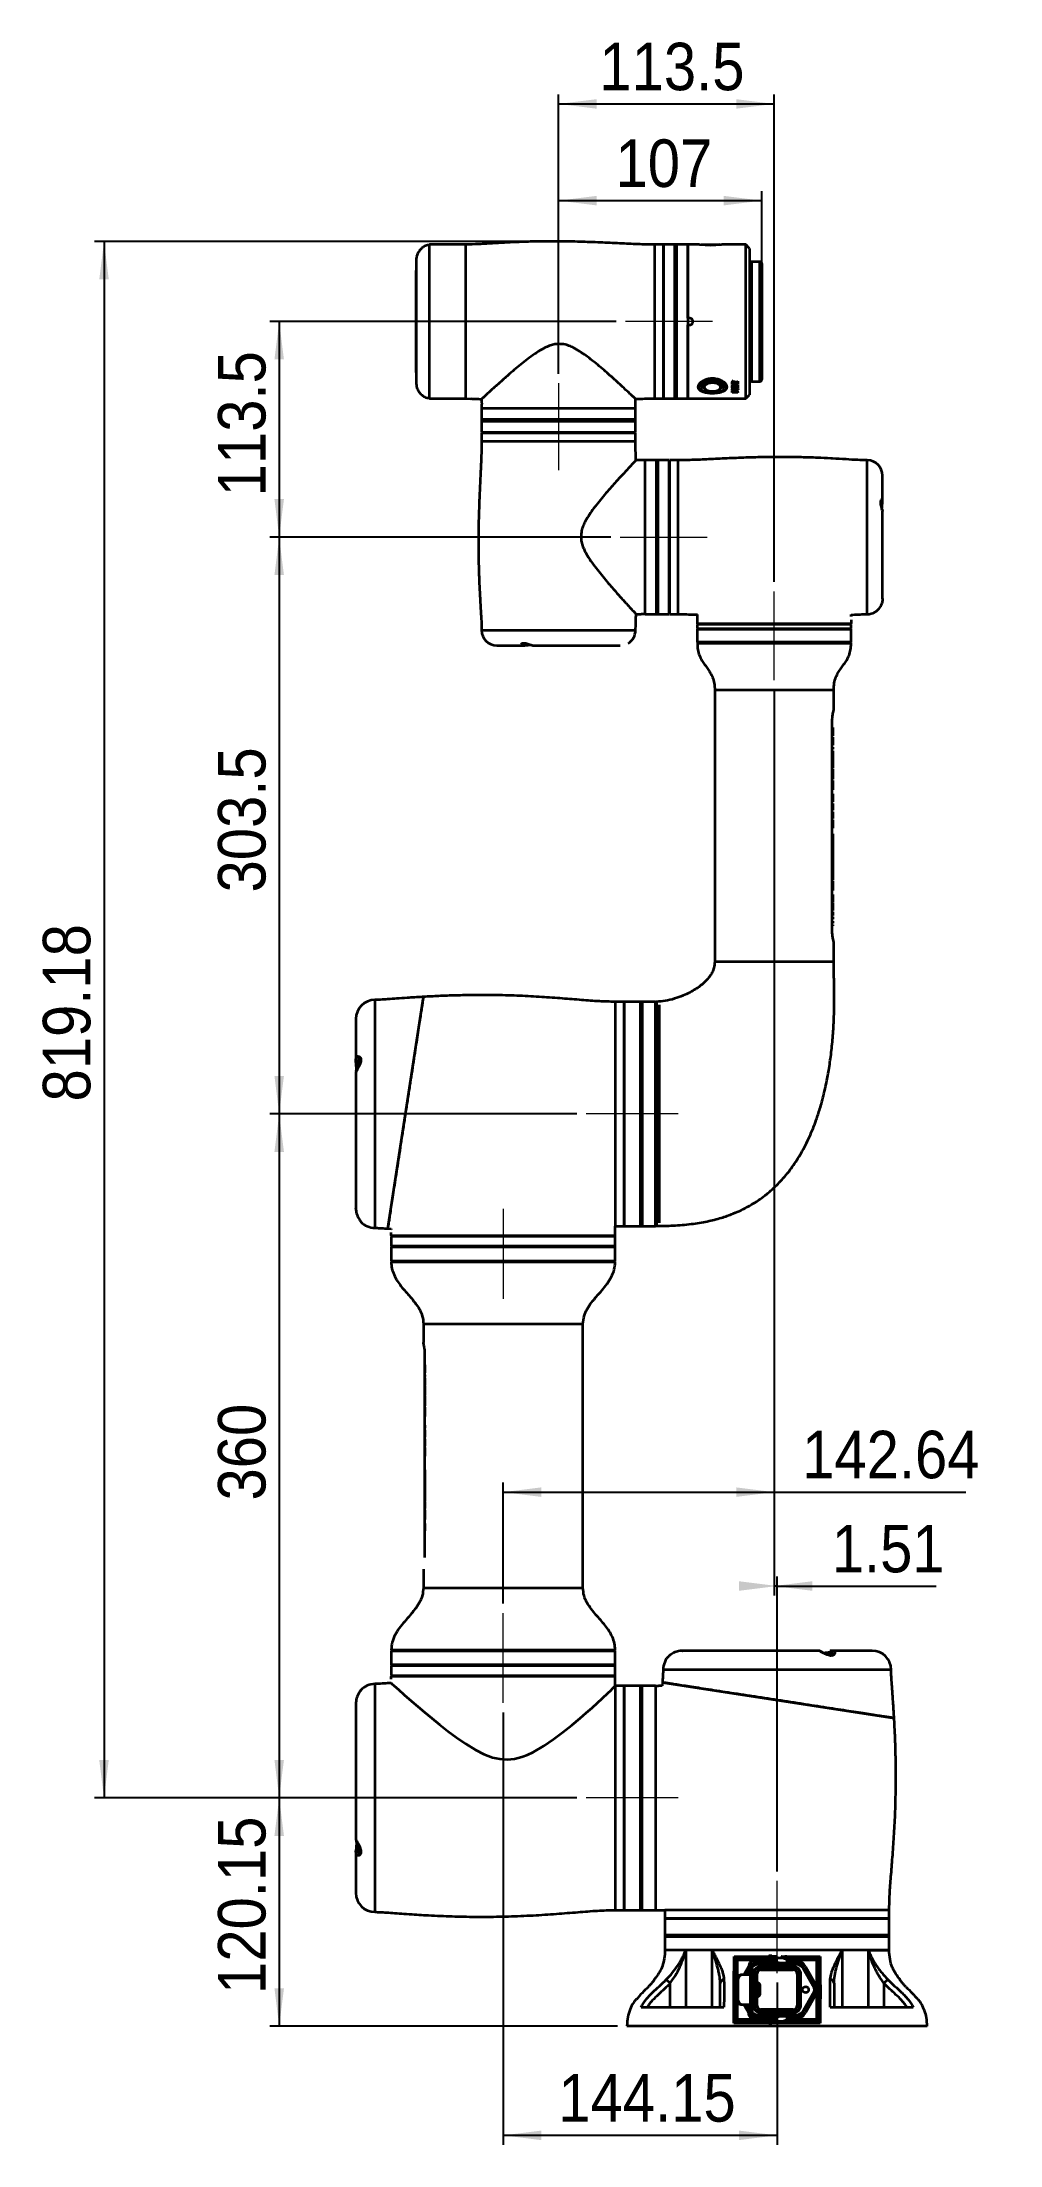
# Model space of a CAD drawing. Header units: millimetres. Extents: x 116 to 166, y 85 to 196.
import ezdxf

# ---------------------------------------------------------------- set-up
doc = ezdxf.new("R2010")
doc.units = ezdxf.units.MM
doc.header["$PDSIZE"] = -1
doc.linetypes.add('CENTERX2', pattern=[20.32, 12.7, -2.54, 2.54, -2.54])
doc.layers.add('SLD-0', color=179, linetype='Continuous')
doc.layers.add('标注层', color=7, linetype='Continuous')
doc.styles.add('SLDTEXTSTYLE1', font='GOTHIC.TTF', dxfattribs={"width": 0.79431})
doc.styles.add('SLDTEXTSTYLE2', font='GOTHIC.TTF', dxfattribs={"width": 0.913})
doc.dimstyles.new('SLDDIMSTYLE0', dxfattribs={"dimtxt": 2.5, "dimasz": 3.5, "dimexe": 0, "dimexo": 0.0625, "dimgap": 0.625, "dimtad": 2, "dimlfac": 10, "dimrnd": 1e-09, "dimzin": 12, "dimdsep": 46, "dimtxsty": 'SLDTEXTSTYLE1', "dimblk1": 'NONE', "dimblk2": 'NONE', "dimsah": 1, "dimcen": 0.09, "dimadec": 0, "dimazin": 3, "dimtfac": 1, "dimtofl": 0, "dimtmove": 0, "dimatfit": 3, "dimldrblk": 'NONE', "dimfxl": 0, "dimfrac": 2, "dimtolj": 1, "dimtzin": 12, "dimarcsym": 0})
doc.dimstyles.new('SLDDIMSTYLE1', dxfattribs={"dimtxt": 2.5, "dimasz": 3.5, "dimexe": 0, "dimexo": 0.0625, "dimgap": 0.625, "dimtad": 2, "dimdec": 1, "dimlfac": 10, "dimrnd": 1e-09, "dimzin": 12, "dimdsep": 46, "dimtxsty": 'SLDTEXTSTYLE1', "dimblk1": 'NONE', "dimblk2": 'NONE', "dimsah": 1, "dimcen": 0.09, "dimadec": 0, "dimazin": 3, "dimtfac": 1, "dimtofl": 0, "dimtmove": 0, "dimatfit": 3, "dimldrblk": 'NONE', "dimfxl": 0, "dimfrac": 2, "dimtolj": 1, "dimtzin": 12, "dimarcsym": 0})
doc.dimstyles.new('SLDDIMSTYLE2', dxfattribs={"dimtxt": 2.5, "dimasz": 3.5, "dimexe": 0, "dimexo": 0.0625, "dimgap": 0.625, "dimtad": 2, "dimdec": 0, "dimlfac": 10, "dimrnd": 1e-09, "dimzin": 12, "dimdsep": 46, "dimtxsty": 'SLDTEXTSTYLE1', "dimblk1": 'NONE', "dimblk2": 'NONE', "dimsah": 1, "dimcen": 0.09, "dimadec": 0, "dimazin": 3, "dimtfac": 1, "dimtofl": 0, "dimtmove": 0, "dimatfit": 3, "dimldrblk": 'NONE', "dimfxl": 0, "dimfrac": 2, "dimtolj": 1, "dimtzin": 12, "dimarcsym": 0})

msp = doc.modelspace()

# ---------------------------------------------------------------- blocks, each defined once
blk = doc.blocks.new('_D')
at = {"layer": '标注层'}
for p, q in [((142.65, 185.45), (118.73, 185.45)), ((119.23, 185.45), (119.23, 103.54)), ((144.11, 103.54), (118.73, 103.54))]:
    blk.add_line(p, q, dxfattribs=at)
for points in [[(119.23, 185.45), (118.98, 183.45), (119.48, 183.45)], [(119.23, 103.54), (119.48, 105.54), (118.98, 105.54)]]:
    blk.add_solid(points, dxfattribs=at)
at = {"layer": '标注层', "insert": (116.01, 140.19), "char_height": 2.5, "attachment_point": 1, "rotation": 90, "style": 'SLDTEXTSTYLE2'}
blk.add_mtext('819.18', dxfattribs=at)
blk = doc.blocks.new('_NONE')
blk = doc.blocks.new('_D_1')
at = {"layer": '标注层'}
for p, q in [((146.18, 181.24), (127.95, 181.24)), ((128.45, 181.24), (128.45, 169.89)), ((145.9, 169.89), (127.95, 169.89))]:
    blk.add_line(p, q, dxfattribs=at)
for points in [[(128.45, 181.24), (128.2, 179.24), (128.7, 179.24)], [(128.45, 169.89), (128.7, 171.89), (128.2, 171.89)]]:
    blk.add_solid(points, dxfattribs=at)
at = {"layer": '标注层', "insert": (125.23, 172.04), "char_height": 2.5, "attachment_point": 1, "rotation": 90, "style": 'SLDTEXTSTYLE2'}
blk.add_mtext('113.5', dxfattribs=at)
blk = doc.blocks.new('_D_2')
at = {"layer": '标注层'}
for p, q in [((145.9, 169.89), (127.95, 169.89)), ((128.45, 169.89), (128.45, 139.54)), ((144.11, 139.54), (127.95, 139.54))]:
    blk.add_line(p, q, dxfattribs=at)
for points in [[(128.45, 169.89), (128.2, 167.89), (128.7, 167.89)], [(128.45, 139.54), (128.7, 141.54), (128.2, 141.54)]]:
    blk.add_solid(points, dxfattribs=at)
at = {"layer": '标注层', "insert": (125.23, 151.19), "char_height": 2.5, "attachment_point": 1, "rotation": 90, "style": 'SLDTEXTSTYLE2'}
blk.add_mtext('303.5', dxfattribs=at)
blk = doc.blocks.new('_D_3')
at = {"layer": '标注层'}
for p, q in [((144.11, 139.54), (127.95, 139.54)), ((128.45, 139.54), (128.45, 103.54)), ((144.11, 103.54), (127.95, 103.54))]:
    blk.add_line(p, q, dxfattribs=at)
for points in [[(128.45, 139.54), (128.2, 137.54), (128.7, 137.54)], [(128.45, 103.54), (128.7, 105.54), (128.2, 105.54)]]:
    blk.add_solid(points, dxfattribs=at)
at = {"layer": '标注层', "insert": (125.23, 119.19), "char_height": 2.5, "attachment_point": 1, "rotation": 90, "style": 'SLDTEXTSTYLE2'}
blk.add_mtext('360', dxfattribs=at)
blk = doc.blocks.new('_D_4')
at = {"layer": '标注层'}
for p, q in [((154.5, 161.86), (154.5, 119.13)), ((140.24, 113.77), (140.24, 120.13)), ((140.24, 119.63), (154.5, 119.63)), ((154.5, 119.63), (164.58, 119.63))]:
    blk.add_line(p, q, dxfattribs=at)
for points in [[(140.24, 119.63), (142.24, 119.38), (142.24, 119.88)], [(154.5, 119.63), (152.5, 119.88), (152.5, 119.38)]]:
    blk.add_solid(points, dxfattribs=at)
at = {"layer": '标注层', "insert": (155.97, 122.86), "char_height": 2.5, "attachment_point": 1, "style": 'SLDTEXTSTYLE2'}
blk.add_mtext('142.64', dxfattribs=at)
blk = doc.blocks.new('_D_5')
at = {"layer": '标注层'}
for p, q in [((154.5, 161.86), (154.5, 114.19)), ((154.65, 99.67), (154.65, 115.19)), ((154.65, 114.69), (154.5, 114.69)), ((154.65, 114.69), (163.02, 114.69))]:
    blk.add_line(p, q, dxfattribs=at)
for points in [[(154.65, 114.69), (152.65, 114.94), (152.65, 114.44)], [(154.5, 114.69), (156.5, 114.44), (156.5, 114.94)]]:
    blk.add_solid(points, dxfattribs=at)
at = {"layer": '标注层', "insert": (157.53, 117.91), "char_height": 2.5, "attachment_point": 1, "style": 'SLDTEXTSTYLE2'}
blk.add_mtext('1.51', dxfattribs=at)
blk = doc.blocks.new('_D_6')
at = {"layer": '标注层'}
for p, q in [((140.24, 108.04), (140.24, 85.28)), ((154.65, 93.82), (154.65, 85.28)), ((154.65, 85.78), (140.24, 85.78))]:
    blk.add_line(p, q, dxfattribs=at)
for points in [[(140.24, 85.78), (142.24, 85.53), (142.24, 86.03)], [(154.65, 85.78), (152.65, 86.03), (152.65, 85.53)]]:
    blk.add_solid(points, dxfattribs=at)
at = {"layer": '标注层', "insert": (143.14, 89), "char_height": 2.5, "attachment_point": 1, "style": 'SLDTEXTSTYLE2'}
blk.add_mtext('144.15', dxfattribs=at)
blk = doc.blocks.new('_D_7')
at = {"layer": '标注层'}
for p, q in [((144.11, 103.54), (127.95, 103.54)), ((128.45, 103.54), (128.45, 91.52)), ((146.25, 91.52), (127.95, 91.52))]:
    blk.add_line(p, q, dxfattribs=at)
for points in [[(128.45, 103.54), (128.2, 101.54), (128.7, 101.54)], [(128.45, 91.52), (128.7, 93.52), (128.2, 93.52)]]:
    blk.add_solid(points, dxfattribs=at)
at = {"layer": '标注层', "insert": (125.23, 93.22), "char_height": 2.5, "attachment_point": 1, "rotation": 90, "style": 'SLDTEXTSTYLE2'}
blk.add_mtext('120.15', dxfattribs=at)
blk = doc.blocks.new('_D_8')
at = {"layer": '标注层'}
for p, q in [((143.15, 178.49), (143.15, 188.1)), ((143.15, 187.6), (153.85, 187.6)), ((153.85, 183.41), (153.85, 188.1))]:
    blk.add_line(p, q, dxfattribs=at)
for points in [[(143.15, 187.6), (145.15, 187.35), (145.15, 187.85)], [(153.85, 187.6), (151.85, 187.85), (151.85, 187.35)]]:
    blk.add_solid(points, dxfattribs=at)
at = {"layer": '标注层', "insert": (146.15, 190.82), "char_height": 2.5, "attachment_point": 1, "style": 'SLDTEXTSTYLE2'}
blk.add_mtext('107', dxfattribs=at)
blk = doc.blocks.new('_D_9')
at = {"layer": '标注层'}
for p, q in [((143.15, 178.49), (143.15, 193.19)), ((143.15, 192.69), (154.5, 192.69)), ((154.5, 167.54), (154.5, 193.19))]:
    blk.add_line(p, q, dxfattribs=at)
for points in [[(143.15, 192.69), (145.15, 192.44), (145.15, 192.94)], [(154.5, 192.69), (152.5, 192.94), (152.5, 192.44)]]:
    blk.add_solid(points, dxfattribs=at)
at = {"layer": '标注层', "insert": (145.3, 195.91), "char_height": 2.5, "attachment_point": 1, "style": 'SLDTEXTSTYLE2'}
blk.add_mtext('113.5', dxfattribs=at)

# ---------------------------------------------------------------- dimensions: what is measured, and where the dimension line sits
at = {"layer": '标注层'}
for base, p1, p2, dimstyle, picture, middle in [((143.1522, 192.6859), (154.5022, 167.0369), (143.1522, 177.9869), 'SLDDIMSTYLE1', '_D_9', (148.8272, 192.6859)), ((143.1522, 187.6017), (153.8522, 182.9119), (143.1522, 177.9869), 'SLDDIMSTYLE2', '_D_8', (148.5022, 187.6017)), ((140.2384, 119.6343), (154.5022, 162.3569), (140.2384, 113.2669), 'SLDDIMSTYLE0', '_D_4', (160.2763, 119.6343)), ((154.6534, 114.6906), (154.5022, 162.3569), (154.6534, 99.1669), 'SLDDIMSTYLE0', '_D_5', (160.2763, 114.6906)), ((154.6534, 85.7751), (140.2384, 108.5369), (154.6534, 94.3219), 'SLDDIMSTYLE0', '_D_6', (147.4459, 85.7751))]:
    dim = msp.add_linear_dim(base=base, p1=p1, p2=p2, dimstyle=dimstyle, dxfattribs=at)
    dim.commit()
    dim.dimension.update_dxf_attribs({"geometry": picture, "text_midpoint": middle, "dimtype": 160})
for base, p1, p2, dimstyle, picture, middle in [((119.2297, 185.4545), (144.6084, 103.5369), (143.1522, 185.4545), 'SLDDIMSTYLE0', '_D', (119.2297, 144.4957)), ((128.4527, 181.2369), (146.4022, 169.8869), (146.6822, 181.2369), 'SLDDIMSTYLE1', '_D_1', (128.4527, 175.5619)), ((128.4527, 169.8869), (144.6084, 139.5369), (146.4022, 169.8869), 'SLDDIMSTYLE1', '_D_2', (128.4527, 154.7119)), ((128.4527, 139.5369), (144.6084, 103.5369), (144.6084, 139.5369), 'SLDDIMSTYLE2', '_D_3', (128.4527, 121.5369)), ((128.4527, 103.5369), (146.7534, 91.5219), (144.6084, 103.5369), 'SLDDIMSTYLE0', '_D_7', (128.4527, 97.5294))]:
    dim = msp.add_linear_dim(base=base, p1=p1, p2=p2, angle=90, dimstyle=dimstyle, dxfattribs=at)
    dim.commit()
    dim.dimension.update_dxf_attribs({"geometry": picture, "text_midpoint": middle, "dimtype": 160})

# ---------------------------------------------------------------- linework, layer by layer
at = {"layer": 'SLD-0', "color": 179, "linetype": 'Continuous', "lineweight": 35}
for p, q in [((138.2522, 185.2869), (136.3522, 185.2869)), ((136.3522, 177.1869), (136.3522, 185.2869)), ((148.6522, 185.2869), (148.2022, 185.2869)), ((148.6522, 185.2869), (148.6522, 177.1869)), ((148.6822, 185.1369), (148.6522, 185.1369)), ((149.2522, 185.2869), (148.6822, 185.2869)), ((148.6822, 185.2869), (148.6822, 180.0313)), ((149.3522, 185.2869), (149.2522, 185.2869)), ((149.2522, 185.2869), (149.2522, 180.0313)), ((149.9522, 185.2869), (149.3522, 185.2869)), ((149.3522, 181.2369), (149.3522, 185.2869)), ((149.3522, 185.2869), (149.3522, 180.0313)), ((150.5772, 185.2869), (149.9522, 185.2869)), ((149.9522, 181.4119), (149.9522, 185.2869)), ((149.9522, 185.2869), (149.9522, 177.1869)), ((150.5913, 185.2728), (150.5772, 185.2869)), ((150.5772, 185.2738), (150.5772, 185.2869)), ((151.1522, 185.2325), (150.5772, 185.2738)), ((150.6922, 185.2869), (150.6722, 185.2669)), ((150.9122, 185.2669), (150.6722, 185.2669)), ((150.6922, 185.2869), (150.9222, 185.2869)), ((151.6322, 185.2669), (150.9122, 185.2669)), ((150.9222, 185.2869), (151.6122, 185.2869)), ((151.7272, 185.2738), (151.1522, 185.2325)), ((151.6322, 185.2669), (151.6122, 185.2869)), ((151.7272, 185.2869), (151.7131, 185.2728)), ((153.0022, 185.2869), (151.7272, 185.2869)), ((151.7272, 185.2869), (151.7272, 185.2738)), ((153.2022, 185.0869), (153.0022, 185.2869)), ((153.0022, 177.1869), (153.0022, 185.2869)), ((153.2022, 185.0869), (153.2022, 177.3869)), ((135.6468, 183.9259), (135.643, 183.8869)), ((135.643, 183.8869), (135.643, 178.5869)), ((135.6512, 183.9435), (135.6468, 183.9259)), ((135.6512, 184.3722), (135.6512, 178.1016)), ((153.7522, 184.3869), (153.3022, 184.3869)), ((153.8522, 184.2869), (153.8522, 178.1869)), ((149.3522, 177.1869), (149.3522, 181.2369)), ((150.0522, 181.4119), (149.9522, 181.4119)), ((149.9522, 177.1869), (149.9522, 181.0619)), ((149.9522, 181.0619), (150.0522, 181.0619)), ((148.6822, 180.0313), (148.6822, 177.1869)), ((149.2522, 180.0313), (149.2522, 177.1869)), ((149.3522, 180.0313), (149.3522, 177.1869)), ((135.643, 178.5869), (135.6468, 178.5478)), ((135.6468, 178.5478), (135.6512, 178.5302)), ((150.9416, 178.1535), (151.0697, 178.1869)), ((151.0697, 178.1869), (151.2102, 178.2021)), ((151.2102, 178.2021), (151.3536, 178.1981)), ((151.3536, 178.1981), (151.49, 178.1751)), ((136.3522, 177.1869), (138.2522, 177.1869)), ((138.2522, 177.1869), (138.5435, 177.1777)), ((139.1022, 177.1612), (139.1022, 177.0596)), ((147.2022, 176.6869), (147.2022, 177.1665)), ((148.2022, 177.1869), (148.6522, 177.1869)), ((148.6522, 177.3369), (148.6822, 177.3369)), ((148.6822, 177.1869), (149.2522, 177.1869)), ((149.2522, 177.1869), (149.3522, 177.1869)), ((149.3522, 177.1869), (149.9522, 177.1869)), ((149.9522, 177.1869), (153.0022, 177.1869)), ((150.7038, 177.898), (150.7116, 177.9719)), ((150.7333, 177.8257), (150.7038, 177.898)), ((150.7116, 177.9719), (150.7563, 178.0422)), ((150.7982, 177.7597), (150.7333, 177.8257)), ((150.7563, 178.0422), (150.8347, 178.1041)), ((150.79, 177.7517), (150.8209, 177.7378)), ((150.8159, 177.7472), (150.7982, 177.7597)), ((150.8022, 177.9197), (150.8023, 177.924)), ((150.8022, 177.9197), (150.8022, 177.8039)), ((150.8023, 177.924), (150.8229, 177.9891)), ((150.8233, 177.803), (150.8224, 177.7934)), ((150.8229, 177.9891), (150.8783, 178.0486)), ((150.8517, 177.8674), (150.8233, 177.803)), ((150.8347, 178.1041), (150.9416, 178.1535)), ((150.9156, 177.9246), (150.8517, 177.8674)), ((150.8783, 178.0486), (150.9639, 178.0976)), ((151.0094, 177.9696), (150.9156, 177.9246)), ((150.9639, 178.0976), (151.073, 178.1323)), ((151.1248, 177.9983), (151.0094, 177.9696)), ((151.073, 178.1323), (151.1965, 178.1497)), ((151.2515, 178.0083), (151.1248, 177.9983)), ((151.1965, 178.1497), (151.3246, 178.1484)), ((151.3783, 177.9985), (151.2515, 178.0083)), ((151.3246, 178.1484), (151.4468, 178.1286)), ((151.4938, 177.97), (151.3783, 177.9985)), ((151.4468, 178.1286), (151.5532, 178.0919)), ((151.49, 178.1751), (151.6103, 178.1347)), ((151.5879, 177.9252), (151.4938, 177.97)), ((151.5532, 178.0919), (151.6352, 178.0413)), ((151.6522, 177.868), (151.5879, 177.9252)), ((151.6103, 178.1347), (151.7061, 178.0796)), ((151.6352, 178.0413), (151.6863, 177.9808)), ((151.6809, 177.8037), (151.6522, 177.868)), ((151.682, 177.7929), (151.6809, 177.8037)), ((151.6834, 177.7378), (151.7143, 177.7517)), ((151.6863, 177.9808), (151.7022, 177.9197)), ((151.7481, 177.7972), (151.6885, 177.7472)), ((151.7022, 177.8039), (151.7022, 177.9197)), ((151.7061, 178.0796), (151.771, 178.0137)), ((151.7928, 177.8674), (151.7481, 177.7972)), ((151.771, 178.0137), (151.8006, 177.9413)), ((151.8006, 177.9413), (151.7928, 177.8674)), ((152.2864, 177.6674), (152.2864, 177.6846)), ((152.2906, 178.1165), (152.2906, 178.0603)), ((152.2906, 178.0603), (152.3562, 178.0675)), ((152.2906, 177.9738), (152.2906, 178.0603)), ((152.3562, 177.9656), (152.2906, 177.9738)), ((152.2906, 177.9738), (152.2906, 177.9569)), ((152.2906, 177.9569), (152.3032, 177.9569)), ((152.2906, 177.9201), (152.2906, 177.9569)), ((152.2906, 177.8735), (152.5217, 177.9335)), ((152.3032, 177.9201), (152.2906, 177.9201)), ((152.2906, 177.8969), (152.2906, 177.8735)), ((152.2906, 177.8442), (152.2906, 177.8735)), ((152.3032, 177.8442), (152.2906, 177.8442)), ((152.2906, 177.8418), (152.3032, 177.8418)), ((152.2906, 177.8418), (152.2906, 177.8225)), ((152.2906, 177.8225), (152.3032, 177.8225)), ((152.2906, 177.7466), (152.2906, 177.8225)), ((152.3032, 177.7466), (152.2906, 177.7466)), ((152.2906, 177.5514), (152.2906, 177.584)), ((152.2906, 177.4972), (152.2906, 177.5514)), ((152.3032, 177.4972), (152.2906, 177.4972)), ((152.3032, 177.9722), (152.3032, 177.9569)), ((152.3032, 177.9569), (152.3032, 177.9498)), ((152.3032, 177.9272), (152.3032, 177.9201)), ((152.3032, 177.8502), (152.3032, 177.8442)), ((152.3032, 177.8418), (152.3032, 177.8225)), ((152.3032, 177.8225), (152.3032, 177.8007)), ((152.3032, 177.7684), (152.3032, 177.7466)), ((152.3032, 177.5459), (152.3032, 177.5334)), ((152.3032, 177.5024), (152.3032, 177.4972)), ((152.438, 177.5624), (152.3168, 177.5624)), ((152.3168, 177.5254), (152.3168, 177.5624)), ((152.3168, 177.5254), (152.438, 177.5254)), ((152.5217, 177.9353), (152.3172, 177.9353)), ((152.5671, 177.8593), (152.3172, 177.8593)), ((152.3172, 177.81), (152.5671, 177.81)), ((152.3172, 177.81), (152.3172, 177.7921)), ((152.3172, 177.7921), (152.5671, 177.7921)), ((152.5671, 177.7769), (152.3172, 177.7769)), ((152.5671, 177.5102), (152.3172, 177.5102)), ((152.3173, 177.9705), (152.3173, 177.9418)), ((152.3173, 177.9418), (152.5938, 177.9418)), ((152.567, 178.009), (152.3208, 178.009)), ((152.3226, 178.0242), (152.567, 178.0242)), ((152.5938, 177.9358), (152.3312, 177.8677)), ((152.3312, 177.8677), (152.3312, 177.8659)), ((152.3312, 177.8659), (152.5671, 177.8659)), ((152.3562, 178.1256), (152.3562, 178.0675)), ((152.3562, 178.0675), (152.358, 178.063)), ((152.358, 177.971), (152.3562, 177.9656)), ((152.358, 178.1199), (152.358, 178.063)), ((152.358, 178.0718), (152.567, 178.0718)), ((152.358, 178.008), (152.358, 177.971)), ((152.358, 177.9739), (152.5938, 177.9739)), ((152.368, 177.5991), (152.368, 177.6251)), ((152.4117, 177.8885), (152.5671, 177.8885)), ((152.438, 177.5254), (152.438, 177.5477)), ((152.4404, 177.6338), (152.4404, 177.651)), ((152.4413, 177.7184), (152.4413, 177.7355)), ((152.4506, 177.5539), (152.4506, 177.5862)), ((152.4506, 177.5624), (152.567, 177.5624)), ((152.4506, 177.5539), (152.4506, 177.5254)), ((152.4506, 177.5254), (152.567, 177.5254)), ((152.5217, 177.9335), (152.5217, 177.9353)), ((152.567, 178.0718), (152.567, 178.0242)), ((152.567, 177.5254), (152.567, 177.5624)), ((152.5671, 177.8885), (152.5671, 177.8659)), ((152.5671, 177.81), (152.5671, 177.7921)), ((152.5811, 178.0932), (152.5938, 178.0932)), ((152.5811, 178.0932), (152.5811, 178.0415)), ((152.5811, 178.0328), (152.5811, 178.0415)), ((152.5811, 178.0415), (152.5938, 178.0415)), ((152.5811, 177.9916), (152.5811, 178.0003)), ((152.5938, 177.9916), (152.5811, 177.9916)), ((152.5811, 177.9052), (152.5938, 177.9052)), ((152.5811, 177.9052), (152.5811, 177.881)), ((152.5811, 177.8739), (152.5811, 177.881)), ((152.5811, 177.881), (152.5938, 177.881)), ((152.5811, 177.8442), (152.5811, 177.8513)), ((152.5938, 177.8442), (152.5811, 177.8442)), ((152.5811, 177.8418), (152.5938, 177.8418)), ((152.5811, 177.8418), (152.5811, 177.8225)), ((152.5811, 177.8225), (152.5938, 177.8225)), ((152.5811, 177.8007), (152.5811, 177.8225)), ((152.5811, 177.7466), (152.5811, 177.7684)), ((152.5938, 177.7466), (152.5811, 177.7466)), ((152.5811, 177.5731), (152.5938, 177.5731)), ((152.5811, 177.5384), (152.5811, 177.5731)), ((152.5811, 177.5327), (152.5811, 177.5384)), ((152.5811, 177.5384), (152.5938, 177.5384)), ((152.5811, 177.4972), (152.5811, 177.5029)), ((152.5938, 177.4972), (152.5811, 177.4972)), ((152.5938, 178.0932), (152.5938, 178.0415)), ((152.5938, 178.0415), (152.5938, 177.9916)), ((152.5938, 177.9739), (152.5938, 177.9418)), ((152.5938, 177.9418), (152.5938, 177.9358)), ((152.5938, 177.9052), (152.5938, 177.881)), ((152.5938, 177.881), (152.5938, 177.8442)), ((152.5938, 177.8418), (152.5938, 177.8225)), ((152.5938, 177.8225), (152.5938, 177.7466)), ((152.5938, 177.5384), (152.5938, 177.5731)), ((152.5938, 177.5384), (152.5938, 177.4972)), ((152.598, 177.6674), (152.598, 177.6846)), ((153.0022, 177.1869), (153.2022, 177.3869)), ((153.3022, 178.0869), (153.7522, 178.0869)), ((139.1022, 176.6869), (139.1022, 176.0869)), ((139.1022, 176.6869), (147.2022, 176.6869)), ((139.1022, 176.0869), (139.1022, 175.9869)), ((139.1022, 176.0869), (139.2788, 176.0869)), ((139.3045, 176.0869), (139.1022, 176.0869)), ((139.1022, 175.9869), (139.1022, 175.4169)), ((139.1022, 175.9869), (139.2788, 175.9869)), ((139.106, 176.6869), (139.106, 176.8869)), ((139.106, 176.6869), (147.2022, 176.6869)), ((139.2788, 176.0869), (147.2022, 176.0869)), ((139.2788, 175.9869), (147.2022, 175.9869)), ((147.2022, 176.0869), (139.3045, 176.0869)), ((147.2022, 176.0869), (147.2022, 176.6869)), ((147.2022, 175.9869), (147.2022, 176.0869)), ((147.2022, 175.4169), (147.2022, 175.9869)), ((139.1022, 175.4169), (139.2788, 175.4169)), ((139.1022, 175.3869), (139.1022, 174.9369)), ((139.1022, 175.3869), (147.2022, 175.3869)), ((139.2522, 175.4169), (139.2522, 175.3869)), ((139.2788, 175.4169), (147.2022, 175.4169)), ((147.0522, 175.3869), (147.0522, 175.4169)), ((147.2022, 174.9369), (147.2022, 175.3869)), ((147.7022, 173.9369), (147.2225, 173.9369)), ((148.3022, 173.9369), (147.7022, 173.9369)), ((147.7022, 165.8407), (147.7022, 173.9369)), ((147.7022, 166.2452), (147.7022, 173.9369)), ((148.4022, 173.9369), (148.3022, 173.9369)), ((148.3022, 173.715), (148.3022, 173.9369)), ((148.3022, 173.9369), (148.3022, 165.8369)), ((148.9722, 173.9369), (148.4022, 173.9369)), ((148.4022, 173.715), (148.4022, 173.9369)), ((148.9722, 173.715), (148.9722, 173.9369)), ((149.0022, 173.7869), (148.9722, 173.7869)), ((149.4522, 173.9369), (149.0022, 173.9369)), ((149.0022, 165.8369), (149.0022, 173.9369)), ((148.3022, 165.8369), (148.3022, 173.715)), ((148.4022, 165.8369), (148.4022, 173.715)), ((148.9722, 165.8369), (148.9722, 173.715)), ((160.2022, 171.7471), (160.2022, 173.1369)), ((160.0932, 171.7722), (160.0901, 171.6877)), ((160.0901, 171.6877), (160.1021, 171.5997)), ((160.1148, 171.8384), (160.0932, 171.7722)), ((160.1021, 171.5997), (160.1252, 171.5071)), ((160.1456, 171.8695), (160.1148, 171.8384)), ((160.1737, 171.8658), (160.1456, 171.8695)), ((160.1933, 171.8327), (160.1737, 171.8658)), ((160.1773, 171.4831), (160.1874, 171.5824)), ((160.1874, 171.5824), (160.1985, 171.6831)), ((160.2019, 171.7711), (160.1933, 171.8327)), ((160.1985, 171.6831), (160.2019, 171.7711)), ((160.1252, 171.5071), (160.1554, 171.4113)), ((160.1554, 171.4113), (160.1838, 171.3265)), ((160.1743, 171.3903), (160.1773, 171.4831)), ((160.181, 171.3139), (160.1743, 171.3903)), ((160.1817, 171.3111), (160.181, 171.3139)), ((160.1838, 171.3265), (160.1881, 171.313)), ((160.2022, 166.649), (160.2022, 171.2627)), ((147.7022, 165.8369), (147.7022, 166.2452)), ((147.2022, 164.9869), (147.2106, 165.278)), ((147.2278, 165.8369), (147.3294, 165.8369)), ((147.7022, 165.8407), (147.5022, 165.8407)), ((147.7022, 165.8369), (148.3022, 165.8369)), ((148.3022, 165.8369), (148.4022, 165.8369)), ((148.4022, 165.8369), (148.9722, 165.8369)), ((148.9722, 165.9869), (149.0022, 165.9869)), ((149.0022, 165.8369), (149.4522, 165.8369)), ((150.4522, 165.8165), (150.4522, 165.3369)), ((150.4522, 165.3369), (158.5484, 165.3369)), ((150.4522, 165.2869), (150.4522, 165.0869)), ((150.4522, 165.0369), (150.4522, 164.3569)), ((158.5522, 165.0369), (150.4522, 165.0369)), ((158.5484, 165.5369), (158.5484, 165.3369)), ((158.5522, 165.7096), (158.5522, 165.8112)), ((158.5522, 165.0869), (158.5522, 165.2869)), ((158.5522, 164.3569), (158.5522, 165.0369)), ((159.111, 165.829), (159.4022, 165.8369)), ((139.9022, 164.1869), (141.2904, 164.1869)), ((141.2032, 164.2757), (141.1718, 164.248)), ((141.1718, 164.248), (141.1718, 164.2173)), ((141.1718, 164.2173), (141.2096, 164.1948)), ((141.2569, 164.294), (141.2032, 164.2757)), ((141.2096, 164.1948), (141.2758, 164.1869)), ((141.333, 164.2998), (141.2569, 164.294)), ((141.2758, 164.1869), (141.3591, 164.1908)), ((141.4343, 164.2879), (141.333, 164.2998)), ((141.3591, 164.1908), (141.4556, 164.2015)), ((141.544, 164.2603), (141.4343, 164.2879)), ((141.4556, 164.2015), (141.5592, 164.212)), ((141.6395, 164.2297), (141.544, 164.2603)), ((141.5592, 164.212), (141.6536, 164.2146)), ((141.713, 164.2051), (141.6395, 164.2297)), ((141.6536, 164.2146), (141.7306, 164.2071)), ((141.7635, 164.1903), (141.713, 164.2051)), ((141.7846, 164.1875), (141.7635, 164.1903)), ((141.7773, 164.1869), (146.3899, 164.1869)), ((158.5522, 164.3569), (150.4522, 164.3569)), ((150.5027, 164.3369), (158.5017, 164.3369)), ((151.3722, 161.8369), (151.3722, 147.5369)), ((157.6322, 160.7673), (157.6322, 161.8369)), ((157.5522, 149.2277), (157.5522, 160.1461)), ((157.6022, 159.8868), (157.5522, 159.8868)), ((157.6022, 159.8794), (157.5522, 159.8794)), ((157.6022, 159.6706), (157.5522, 159.6706)), ((157.6022, 159.4402), (157.5522, 159.4402)), ((157.6022, 159.3583), (157.5522, 159.3583)), ((157.6022, 159.2541), (157.5522, 159.2541)), ((157.6022, 159.248), (157.5522, 159.248)), ((157.6022, 159.0698), (157.5522, 159.0698)), ((157.6022, 158.9414), (157.5522, 158.9414)), ((157.6022, 158.8446), (157.5522, 158.8446)), ((157.6022, 158.7255), (157.5522, 158.7255)), ((157.6022, 158.6511), (157.5522, 158.6511)), ((157.6022, 158.6434), (157.5522, 158.6434)), ((157.6022, 158.2605), (157.5522, 158.2605)), ((157.6022, 159.2541), (157.6022, 159.3583)), ((157.6022, 159.0698), (157.6022, 159.248)), ((157.6022, 158.9414), (157.6022, 159.0698)), ((157.6022, 158.7255), (157.6022, 158.8446)), ((157.6022, 158.6434), (157.6022, 158.6511)), ((157.6022, 158.2605), (157.6022, 158.6434)), ((157.6022, 158.2417), (157.6022, 158.2605)), ((157.6022, 158.2417), (157.5522, 158.2417)), ((157.6022, 158.2286), (157.5522, 158.2286)), ((157.6022, 158.0454), (157.5522, 158.0454)), ((157.6022, 157.9053), (157.5522, 157.9053)), ((157.6022, 157.7336), (157.5522, 157.7336)), ((157.6022, 157.6833), (157.5522, 157.6833)), ((157.6022, 157.512), (157.5522, 157.512)), ((157.6022, 157.4187), (157.5522, 157.4187)), ((157.6022, 157.3229), (157.5522, 157.3229)), ((157.6022, 158.0454), (157.6022, 158.2286)), ((157.6022, 157.9053), (157.6022, 158.0454)), ((157.6022, 157.7336), (157.6022, 157.9053)), ((157.6022, 157.512), (157.6022, 157.6833)), ((157.6022, 157.4187), (157.6022, 157.512)), ((157.6022, 157.3229), (157.6022, 157.4187)), ((157.6022, 157.1474), (157.6022, 157.3229)), ((157.6022, 157.1474), (157.5522, 157.1474)), ((157.6022, 157.0897), (157.5522, 157.0897)), ((157.6022, 156.9065), (157.5522, 156.9065)), ((157.6022, 156.7663), (157.5522, 156.7663)), ((157.6022, 156.5946), (157.5522, 156.5946)), ((157.6022, 156.3806), (157.5522, 156.3806)), ((157.6022, 156.1821), (157.5522, 156.1821)), ((157.6022, 156.9065), (157.6022, 157.0897)), ((157.6022, 156.7663), (157.6022, 156.9065)), ((157.6022, 156.5946), (157.6022, 156.7663)), ((157.6022, 155.9563), (157.6022, 156.1821)), ((157.6022, 155.9563), (157.5522, 155.9563)), ((157.6022, 155.8744), (157.5522, 155.8744)), ((157.6022, 155.5171), (157.5522, 155.5171)), ((157.6022, 155.4352), (157.5522, 155.4352)), ((157.6022, 155.0779), (157.5522, 155.0779)), ((157.6022, 155.0109), (157.5522, 155.0109)), ((157.6022, 154.9885), (157.5522, 154.9885)), ((157.6022, 155.5171), (157.6022, 155.8744)), ((157.6022, 155.0779), (157.6022, 155.4352)), ((157.6022, 154.9885), (157.6022, 155.0109)), ((157.6022, 154.8763), (157.6022, 154.9885)), ((157.6022, 154.8763), (157.5522, 154.8763)), ((157.6022, 154.703), (157.5522, 154.703)), ((157.6022, 154.6982), (157.5522, 154.6982)), ((157.6022, 154.5791), (157.5522, 154.5791)), ((157.6022, 154.2962), (157.5522, 154.2962)), ((157.6022, 154.2739), (157.5522, 154.2739)), ((157.6022, 154.0678), (157.5522, 154.0678)), ((157.6022, 153.8719), (157.5522, 153.8719)), ((157.6022, 153.857), (157.5522, 153.857)), ((157.6022, 154.703), (157.6022, 154.8763)), ((157.6022, 154.5791), (157.6022, 154.6982)), ((157.6022, 153.7467), (157.6022, 153.857)), ((157.6022, 153.7467), (157.5522, 153.7467)), ((157.6022, 153.6362), (157.5522, 153.6362)), ((157.6022, 153.5206), (157.5522, 153.5206)), ((157.6022, 153.388), (157.5522, 153.388)), ((157.6022, 153.2141), (157.5522, 153.2141)), ((157.6022, 153.074), (157.5522, 153.074)), ((157.6022, 152.906), (157.5522, 152.906)), ((157.6022, 152.8016), (157.5522, 152.8016)), ((157.6022, 153.6362), (157.6022, 153.7467)), ((157.6022, 153.5206), (157.6022, 153.6362)), ((157.6022, 153.388), (157.6022, 153.5206)), ((157.6022, 153.2141), (157.6022, 153.388)), ((157.6022, 153.074), (157.6022, 153.2141)), ((157.6022, 152.906), (157.6022, 153.074)), ((157.6022, 152.8016), (157.6022, 152.906)), ((157.6022, 152.71), (157.6022, 152.8016)), ((157.6022, 152.71), (157.5522, 152.71)), ((157.6022, 152.6122), (157.5522, 152.6122)), ((157.6022, 152.4981), (157.5522, 152.4981)), ((157.6022, 152.412), (157.5522, 152.412)), ((157.6022, 152.316), (157.5522, 152.316)), ((157.6022, 152.1951), (157.5522, 152.1951)), ((157.6022, 152.1821), (157.5522, 152.1821)), ((157.6022, 151.9587), (157.5522, 151.9587)), ((157.6022, 151.8396), (157.5522, 151.8396)), ((157.6022, 151.7819), (157.5522, 151.7819)), ((157.6022, 152.6122), (157.6022, 152.71)), ((157.6022, 152.4981), (157.6022, 152.6122)), ((157.6022, 152.412), (157.6022, 152.4981)), ((157.6022, 152.316), (157.6022, 152.412)), ((157.6022, 152.1951), (157.6022, 152.316)), ((157.6022, 151.9587), (157.6022, 152.1821)), ((157.6022, 151.8396), (157.6022, 151.9587)), ((157.6022, 151.5987), (157.6022, 151.7819)), ((157.6022, 151.5987), (157.5522, 151.5987)), ((157.6022, 151.4586), (157.5522, 151.4586)), ((157.6022, 151.2869), (157.5522, 151.2869)), ((157.6022, 151.0878), (157.5522, 151.0878)), ((157.6022, 150.6858), (157.5522, 150.6858)), ((157.6022, 150.6709), (157.5522, 150.6709)), ((157.6022, 150.6485), (157.5522, 150.6485)), ((157.6022, 151.4586), (157.6022, 151.5987)), ((157.6022, 151.2869), (157.6022, 151.4586)), ((157.6022, 150.6858), (157.6022, 151.0878)), ((157.6022, 150.4424), (157.5522, 150.4424)), ((157.6022, 150.2466), (157.5522, 150.2466)), ((157.6022, 150.2168), (157.5522, 150.2168)), ((157.6022, 150.1721), (157.5522, 150.1721)), ((157.6022, 150.0679), (157.5522, 150.0679)), ((157.6022, 149.9819), (157.5522, 149.9819)), ((157.6022, 149.9041), (157.5522, 149.9041)), ((157.6022, 149.785), (157.5522, 149.785)), ((157.6022, 149.6882), (157.5522, 149.6882)), ((157.6022, 149.5691), (157.5522, 149.5691)), ((157.6022, 149.4954), (157.5522, 149.4954)), ((157.6022, 149.4277), (157.5522, 149.4277)), ((157.6022, 150.2168), (157.6022, 150.2291)), ((157.6022, 150.0679), (157.6022, 150.1721)), ((157.6022, 149.785), (157.6022, 149.9041)), ((157.6022, 149.5691), (157.6022, 149.6882)), ((157.6322, 147.5369), (157.6322, 148.6064)), ((134.1607, 133.5066), (136.0363, 145.6978)), ((146.5884, 145.4369), (146.1384, 145.4369)), ((146.5884, 145.4369), (146.5884, 133.6369)), ((146.6084, 145.2369), (146.5884, 145.2369)), ((147.4534, 145.4369), (146.6084, 145.4369)), ((146.6084, 145.4369), (146.6084, 137.6123)), ((147.5534, 145.4369), (147.4534, 145.4369)), ((147.4534, 145.4369), (147.4534, 145.1142)), ((147.4534, 145.4369), (147.4534, 137.6123)), ((147.4534, 145.1142), (147.4534, 133.6369)), ((148.2534, 145.4369), (147.5534, 145.4369)), ((147.5534, 137.6123), (147.5534, 145.4369)), ((147.5534, 145.4369), (147.5534, 145.1142)), ((147.5534, 145.1142), (147.5534, 133.6369)), ((148.2534, 145.4369), (148.2534, 133.6369)), ((148.4534, 145.2769), (148.4534, 133.8011)), ((132.4884, 144.5369), (132.4884, 142.3263)), ((132.4884, 141.7385), (132.4884, 134.5484)), ((132.4895, 141.7301), (132.4901, 141.7314)), ((132.5088, 141.7923), (132.5083, 141.7912)), ((132.5318, 141.8395), (132.5088, 141.7923)), ((132.5667, 141.9085), (132.5318, 141.8395)), ((132.6146, 142.0033), (132.5667, 141.9085)), ((132.6606, 142.1014), (132.6146, 142.0033)), ((132.6964, 142.1918), (132.6606, 142.1014)), ((132.6895, 142.447), (132.6874, 142.4469)), ((132.6874, 142.4469), (132.7042, 142.4301)), ((132.7189, 142.2721), (132.6964, 142.1918)), ((132.7042, 142.4301), (132.7201, 142.3948)), ((132.7266, 142.3439), (132.7189, 142.2721)), ((132.7201, 142.3948), (132.7266, 142.3439)), ((146.6084, 137.6123), (146.6084, 133.6369)), ((147.4534, 137.6123), (147.4534, 133.6369)), ((147.5534, 133.6369), (147.5534, 137.6123)), ((132.4904, 134.5359), (132.4894, 134.559)), ((134.1604, 133.5023), (134.3414, 133.4895)), ((134.3384, 133.4927), (134.3384, 133.4596)), ((134.3384, 133.0869), (134.3384, 132.5869)), ((134.341, 133.1369), (134.341, 133.2869)), ((134.341, 133.1369), (146.1384, 133.1369)), ((146.1384, 133.6369), (146.5884, 133.6369)), ((146.1384, 133.1369), (146.1384, 133.6369)), ((146.1384, 132.5869), (146.1384, 133.0869)), ((146.5884, 133.8369), (146.6084, 133.8369)), ((146.6084, 133.6369), (147.4534, 133.6369)), ((147.4534, 133.6369), (147.5534, 133.6369)), ((147.5534, 133.6369), (148.2534, 133.6369)), ((134.3384, 132.5369), (134.3384, 131.8069)), ((134.3384, 132.5369), (144.4098, 132.5369)), ((134.3384, 131.8069), (144.4098, 131.8069)), ((134.3891, 131.7869), (146.0877, 131.7869)), ((144.4098, 132.5369), (146.1384, 132.5369)), ((144.4098, 131.8069), (146.1384, 131.8069)), ((146.1384, 131.8069), (146.1384, 132.5369)), ((136.0384, 128.4869), (136.0384, 127.5035)), ((144.4384, 114.5869), (144.4384, 128.4869)), ((136.1183, 126.8849), (136.1184, 126.8849)), ((136.1183, 126.6681), (136.1184, 126.6681)), ((136.1183, 126.4107), (136.1184, 126.4107)), ((136.1183, 126.3251), (136.1184, 126.3251)), ((136.1183, 126.3251), (136.1183, 126.2188)), ((136.1183, 126.2188), (136.1183, 126.0156)), ((136.1183, 126.2188), (136.1184, 126.2188)), ((136.1184, 116.1986), (136.1184, 126.8752)), ((136.1183, 126.0156), (136.1184, 126.0156)), ((136.1183, 126.0156), (136.1183, 125.9168)), ((136.1183, 125.9168), (136.1184, 125.9168)), ((136.1183, 125.8115), (136.1183, 125.7127)), ((136.1183, 125.8115), (136.1184, 125.8115)), ((136.1183, 125.7127), (136.1184, 125.7127)), ((136.1183, 125.6534), (136.1183, 125.2385)), ((136.1183, 125.6534), (136.1184, 125.6534)), ((136.1183, 125.2385), (136.1184, 125.2385)), ((136.1183, 125.2122), (136.1183, 125.1074)), ((136.1183, 125.2122), (136.1184, 125.2122)), ((136.1183, 125.1074), (136.1183, 125.0641)), ((136.1183, 125.1074), (136.1184, 125.1074)), ((136.1183, 125.0641), (136.1184, 125.0641)), ((136.1183, 125.0641), (136.1183, 124.867)), ((136.1183, 124.867), (136.1184, 124.867)), ((136.1183, 124.867), (136.1183, 124.8236)), ((136.1183, 124.8236), (136.1183, 124.7183)), ((136.1183, 124.8236), (136.1184, 124.8236)), ((136.1183, 124.7183), (136.1184, 124.7183)), ((136.1183, 124.6788), (136.1183, 124.58)), ((136.1183, 124.6788), (136.1184, 124.6788)), ((136.1183, 124.58), (136.1184, 124.58)), ((136.1183, 124.58), (136.1183, 124.5767)), ((136.1183, 124.5767), (136.1184, 124.5767)), ((136.1183, 124.5767), (136.1183, 124.4803)), ((136.1183, 124.4803), (136.1183, 124.3702)), ((136.1183, 124.4803), (136.1184, 124.4803)), ((136.1183, 124.3702), (136.1184, 124.3702)), ((136.1183, 124.3702), (136.1183, 124.2738)), ((136.1183, 124.2738), (136.1184, 124.2738)), ((136.1183, 124.2738), (136.1183, 124.2705)), ((136.1183, 124.2705), (136.1184, 124.2705)), ((136.1183, 124.2705), (136.1183, 124.1717)), ((136.1183, 124.1717), (136.1184, 124.1717)), ((136.1183, 124.1058), (136.1183, 124.0011)), ((136.1183, 124.1058), (136.1184, 124.1058)), ((136.1183, 124.0011), (136.1184, 124.0011)), ((136.1183, 124.0011), (136.1183, 123.9578)), ((136.1183, 123.9578), (136.1184, 123.9578)), ((136.1183, 123.9578), (136.1183, 123.7606)), ((136.1183, 123.7606), (136.1183, 123.7173)), ((136.1183, 123.7606), (136.1184, 123.7606)), ((136.1183, 123.7173), (136.1184, 123.7173)), ((136.1183, 123.7173), (136.1183, 123.6119)), ((136.1183, 123.6119), (136.1184, 123.6119)), ((136.1183, 123.3814), (136.1184, 123.3814)), ((136.1183, 123.2669), (136.1184, 123.2669)), ((136.1183, 123.1593), (136.1184, 123.1593)), ((136.1183, 123.1593), (136.1183, 123.0917)), ((136.1183, 123.0917), (136.1183, 122.9929)), ((136.1183, 123.0917), (136.1184, 123.0917)), ((136.1183, 122.9929), (136.1184, 122.9929)), ((136.1183, 122.9073), (136.1184, 122.9073)), ((136.1183, 122.9073), (136.1183, 122.5187)), ((136.1183, 122.5187), (136.1184, 122.5187)), ((136.1183, 122.4331), (136.1183, 122.0446)), ((136.1183, 122.4331), (136.1184, 122.4331)), ((136.1183, 122.0446), (136.1184, 122.0446)), ((136.1183, 121.9886), (136.1183, 121.857)), ((136.1183, 121.9886), (136.1184, 121.9886)), ((136.1183, 121.857), (136.1184, 121.857)), ((136.1183, 121.857), (136.1183, 121.712)), ((136.1183, 121.712), (136.1184, 121.712)), ((136.1183, 121.712), (136.1183, 121.6297)), ((136.1183, 121.6297), (136.1184, 121.6297)), ((136.1183, 121.6297), (136.1183, 121.5309)), ((136.1183, 121.5309), (136.1184, 121.5309)), ((136.1183, 121.2478), (136.1184, 121.2478)), ((136.1183, 121.0434), (136.1184, 121.0434)), ((136.1183, 120.8329), (136.1184, 120.8329)), ((136.1183, 120.8032), (136.1184, 120.8032)), ((136.1183, 120.8032), (136.1183, 120.6156)), ((136.1183, 120.6156), (136.1184, 120.6156)), ((136.1183, 120.6156), (136.1183, 120.5168)), ((136.1183, 120.5168), (136.1184, 120.5168)), ((136.1183, 120.5168), (136.1183, 120.3291)), ((136.1183, 120.3291), (136.1184, 120.3291)), ((136.1183, 120.3126), (136.1184, 120.3126)), ((136.1183, 120.3126), (136.1183, 120.2079)), ((136.1183, 120.2079), (136.1183, 120.1646)), ((136.1183, 120.2079), (136.1184, 120.2079)), ((136.1183, 120.1646), (136.1184, 120.1646)), ((136.1183, 120.1646), (136.1183, 119.9674)), ((136.1183, 119.9674), (136.1183, 119.9241)), ((136.1183, 119.9674), (136.1184, 119.9674)), ((136.1183, 119.9241), (136.1184, 119.9241)), ((136.1183, 119.9241), (136.1183, 119.8187)), ((136.1183, 119.8187), (136.1184, 119.8187)), ((136.1183, 119.8121), (136.1184, 119.8121)), ((136.1183, 119.8121), (136.1183, 119.6914)), ((136.1183, 119.6914), (136.1184, 119.6914)), ((136.1183, 119.6914), (136.1183, 119.5691)), ((136.1183, 119.5691), (136.1184, 119.5691)), ((136.1183, 119.5691), (136.1183, 119.4796)), ((136.1183, 119.4796), (136.1183, 119.3877)), ((136.1183, 119.4796), (136.1184, 119.4796)), ((136.1183, 119.3877), (136.1184, 119.3877)), ((136.1183, 119.3877), (136.1183, 119.27)), ((136.1183, 119.27), (136.1184, 119.27)), ((136.1183, 119.27), (136.1183, 119.147)), ((136.1183, 119.147), (136.1184, 119.147)), ((136.1183, 119.1272), (136.1183, 118.765)), ((136.1183, 119.1272), (136.1184, 119.1272)), ((136.1183, 118.765), (136.1184, 118.765)), ((136.1183, 118.6926), (136.1184, 118.6926)), ((136.1183, 118.6926), (136.1183, 118.5879)), ((136.1183, 118.5879), (136.1184, 118.5879)), ((136.1183, 118.5879), (136.1183, 118.5445)), ((136.1183, 118.5445), (136.1184, 118.5445)), ((136.1183, 118.5445), (136.1183, 118.3474)), ((136.1183, 118.3474), (136.1184, 118.3474)), ((136.1183, 118.3474), (136.1183, 118.3041)), ((136.1183, 118.3041), (136.1184, 118.3041)), ((136.1183, 118.3041), (136.1183, 118.1987)), ((136.1183, 118.1987), (136.1184, 118.1987)), ((136.1183, 117.988), (136.1184, 117.988)), ((136.1183, 117.988), (136.1183, 117.8365)), ((136.1183, 117.8365), (136.1183, 117.7377)), ((136.1183, 117.8365), (136.1184, 117.8365)), ((136.1183, 117.7377), (136.1184, 117.7377)), ((136.1183, 117.7377), (136.1183, 117.5863)), ((136.1183, 117.5863), (136.1184, 117.5863)), ((136.1183, 117.5336), (136.1184, 117.5336)), ((136.1183, 117.3292), (136.1184, 117.3292)), ((136.1183, 117.1187), (136.1184, 117.1187)), ((136.1183, 117.0397), (136.1184, 117.0397)), ((136.1183, 116.8416), (136.1184, 116.8416)), ((136.1183, 116.6415), (136.1184, 116.6415)), ((136.1183, 116.6314), (136.1184, 116.6314)), ((136.1183, 116.526), (136.1184, 116.526)), ((136.1183, 116.5148), (136.1184, 116.5148)), ((136.1183, 116.3554), (136.1184, 116.3554)), ((136.0384, 115.5702), (136.0384, 114.5869)), ((134.3384, 111.2669), (134.3384, 110.5369)), ((146.1384, 111.2669), (134.3384, 111.2669)), ((146.0877, 111.2869), (134.3891, 111.2869)), ((146.1384, 110.5369), (146.1384, 111.2669)), ((149.6525, 111.2849), (149.6756, 111.2858)), ((156.8551, 111.2869), (149.665, 111.2869)), ((156.8467, 111.2858), (156.848, 111.2852)), ((156.9089, 111.2665), (156.9078, 111.267)), ((156.956, 111.2435), (156.9089, 111.2665)), ((157.0251, 111.2086), (156.956, 111.2435)), ((157.1199, 111.1607), (157.0251, 111.2086)), ((157.218, 111.1147), (157.1199, 111.1607)), ((157.3084, 111.0789), (157.218, 111.1147)), ((157.3886, 111.0564), (157.3084, 111.0789)), ((157.4604, 111.0487), (157.3886, 111.0564)), ((159.6534, 111.2869), (157.4429, 111.2869)), ((157.5114, 111.0552), (157.4604, 111.0487)), ((157.5467, 111.0711), (157.5114, 111.0552)), ((157.5635, 111.0879), (157.5467, 111.0711)), ((157.5636, 111.0858), (157.5635, 111.0879)), ((134.3414, 109.5842), (134.1604, 109.5713)), ((146.1384, 110.5369), (134.3384, 110.5369)), ((134.3384, 110.4869), (134.3384, 109.9869)), ((134.3384, 109.6141), (134.3384, 109.581)), ((134.341, 109.7869), (134.341, 109.9369)), ((146.1384, 109.9369), (134.341, 109.9369)), ((134.3416, 109.581), (134.3453, 109.5776)), ((134.3453, 109.5776), (134.3797, 109.5466)), ((146.1384, 109.9869), (146.1384, 110.4869)), ((146.1384, 109.4369), (146.1384, 109.9369)), ((148.6189, 109.6149), (148.606, 109.4339)), ((148.6231, 109.6146), (160.8144, 107.739)), ((132.4884, 108.5252), (132.4884, 101.3387)), ((132.6923, 109.136), (132.6702, 109.1052)), ((132.7522, 109.2135), (132.7504, 109.2114)), ((134.3797, 109.5466), (134.5091, 109.4301)), ((134.5091, 109.4301), (134.7258, 109.2364)), ((134.7258, 109.2364), (135.0318, 108.9654)), ((135.0318, 108.9654), (135.4144, 108.6309)), ((135.4144, 108.6309), (135.7383, 108.3515)), ((144.9159, 108.2805), (145.2008, 108.5392)), ((145.2008, 108.5392), (145.4558, 108.776)), ((145.4558, 108.776), (145.7676, 109.0727)), ((145.7676, 109.0727), (145.8948, 109.1962)), ((145.8948, 109.1962), (145.9973, 109.2967)), ((145.9973, 109.2967), (146.1018, 109.4003)), ((146.1018, 109.4003), (146.1384, 109.4369)), ((146.5884, 109.4369), (146.1384, 109.4369)), ((146.5884, 109.4369), (146.5884, 103.5369)), ((146.6084, 109.2369), (146.5884, 109.2369)), ((147.4534, 109.4369), (146.6084, 109.4369)), ((146.6084, 109.4369), (146.6084, 97.6369)), ((147.5534, 109.4369), (147.4534, 109.4369)), ((147.4534, 109.4369), (147.4534, 97.6369)), ((148.2534, 109.4369), (147.5534, 109.4369)), ((147.5534, 97.6369), (147.5534, 109.4369)), ((148.2534, 109.4369), (148.2534, 97.6369)), ((148.2534, 109.4343), (148.2534, 97.6369)), ((148.2534, 109.4343), (148.4034, 109.4343)), ((148.6093, 109.4369), (148.5762, 109.4369)), ((135.7383, 108.3515), (136.0907, 108.0522)), ((136.0907, 108.0522), (136.4792, 107.7286)), ((136.4792, 107.7286), (136.8916, 107.394)), ((136.8916, 107.394), (137.3246, 107.0546)), ((143.3788, 106.9911), (143.8479, 107.3641)), ((143.8479, 107.3641), (144.2863, 107.7299)), ((144.2863, 107.7299), (144.6125, 108.0115)), ((144.6125, 108.0115), (144.9159, 108.2805)), ((137.3246, 107.0546), (137.7798, 106.7155)), ((137.7798, 106.7155), (138.2698, 106.3766)), ((138.2698, 106.3766), (138.789, 106.0606)), ((141.8119, 105.9528), (142.377, 106.2792)), ((142.377, 106.2792), (142.8934, 106.6289)), ((142.8934, 106.6289), (143.3788, 106.9911)), ((138.789, 106.0606), (139.2192, 105.8432)), ((139.2192, 105.8432), (139.6817, 105.6702)), ((139.6817, 105.6702), (140.0567, 105.5868)), ((140.0567, 105.5868), (140.4511, 105.5617)), ((140.4511, 105.5617), (140.8335, 105.6008)), ((140.8335, 105.6008), (141.2138, 105.6985)), ((141.2138, 105.6985), (141.519, 105.8145)), ((141.519, 105.8145), (141.8119, 105.9528)), ((146.5884, 103.5369), (146.5884, 97.6369)), ((132.4884, 100.7453), (132.4884, 98.5369)), ((132.505, 101.2608), (132.5082, 101.2361)), ((146.1384, 97.6369), (146.5884, 97.6369)), ((146.5884, 97.8369), (146.6084, 97.8369)), ((146.6084, 97.6369), (147.4534, 97.6369)), ((147.4534, 97.6369), (147.5534, 97.6369)), ((147.5534, 97.6369), (148.2534, 97.6369)), ((148.2534, 97.6369), (148.7534, 97.6369)), ((148.7534, 97.6369), (148.7534, 97.1869)), ((160.5534, 97.1869), (160.5534, 97.6369)), ((160.5534, 97.1869), (148.7534, 97.1869)), ((148.7534, 97.1669), (148.7534, 96.3219)), ((160.5534, 97.1669), (148.7534, 97.1669)), ((148.7534, 96.3219), (148.7534, 96.2219)), ((160.5534, 96.3219), (148.7534, 96.3219)), ((148.9534, 97.1869), (148.9534, 97.1669)), ((160.3534, 97.1669), (160.3534, 97.1869)), ((160.5534, 96.3219), (160.5534, 97.1669)), ((160.5534, 96.2219), (160.5534, 96.3219)), ((148.7534, 96.2219), (148.7534, 95.5219)), ((160.5534, 96.2219), (148.7534, 96.2219)), ((154.6534, 95.5219), (148.7534, 95.5219)), ((149.846, 95.5219), (148.7534, 95.5219)), ((149.846, 95.5219), (149.846, 92.5219)), ((151.2331, 95.5219), (149.846, 95.5219)), ((158.0737, 95.5219), (151.2331, 95.5219)), ((151.2331, 92.5219), (151.2331, 95.5219)), ((154.3137, 95.1969), (154.1932, 95.1969)), ((154.2146, 95.2269), (154.2146, 95.1969)), ((154.3274, 95.2269), (154.2146, 95.2269)), ((154.3274, 95.2269), (154.3274, 95.1269)), ((154.3553, 95.2269), (154.3274, 95.2269)), ((154.4134, 95.1771), (154.4134, 95.1019)), ((160.5534, 95.5219), (154.6534, 95.5219)), ((154.8934, 95.1226), (154.8934, 95.1771)), ((155.1737, 95.1969), (155.0532, 95.1969)), ((158.0737, 95.5219), (158.0737, 92.5219)), ((159.4609, 95.5219), (158.0737, 95.5219)), ((159.4609, 95.5219), (160.5534, 95.5219)), ((159.4609, 92.5219), (159.4609, 95.5219)), ((160.5534, 95.5219), (160.5534, 96.2219)), ((152.4534, 94.9969), (152.5534, 94.9969)), ((152.4534, 91.7969), (152.4534, 94.9969)), ((152.5534, 94.9969), (152.5534, 95.0969)), ((152.5534, 95.0969), (154.0331, 95.0969)), ((152.8128, 94.2219), (152.7279, 94.2219)), ((153.2336, 94.2219), (152.8128, 94.2219)), ((152.8965, 94.2219), (153.1477, 94.6569)), ((153.0235, 94.2219), (153.1634, 94.4642)), ((153.1634, 94.6769), (153.1634, 94.2219)), ((153.2336, 94.2219), (153.2336, 92.6719)), ((153.2834, 94.2219), (153.2834, 94.6769)), ((153.2834, 94.2219), (153.2834, 92.6719)), ((153.3634, 92.0565), (153.3634, 94.8374)), ((153.4534, 94.2894), (153.4234, 94.2894)), ((153.4234, 92.6043), (153.4234, 94.2894)), ((153.4534, 94.2894), (153.4534, 92.6043)), ((153.4834, 94.9969), (154.1706, 94.9969)), ((153.4834, 94.8769), (154.1787, 94.8769)), ((153.5734, 94.2969), (153.5734, 92.5969)), ((153.5926, 94.2777), (153.5734, 94.2969)), ((153.5926, 93.8982), (153.5926, 94.2777)), ((153.6034, 93.8671), (153.6034, 94.2969)), ((153.6637, 94.8382), (154.2679, 94.8435)), ((153.8001, 94.6694), (154.3234, 94.674)), ((153.8001, 94.6694), (153.8004, 94.6394)), ((154.6534, 94.6469), (153.8004, 94.6394)), ((155.5034, 94.5269), (153.8034, 94.5269)), ((153.8034, 94.5269), (153.8226, 94.5077)), ((153.8034, 94.4969), (155.5034, 94.4969)), ((153.8226, 94.5077), (155.4842, 94.5077)), ((154.1234, 95.1019), (154.0282, 95.1019)), ((154.0282, 95.0119), (154.1234, 95.0119)), ((154.193, 95.1019), (154.1234, 95.1019)), ((154.1234, 95.0119), (154.1934, 95.0119)), ((154.1706, 94.9969), (154.3253, 94.9969)), ((154.3134, 95.1476), (154.1934, 95.1476)), ((154.1934, 95.1476), (154.1934, 95.0215)), ((154.1934, 95.0215), (154.3134, 95.0215)), ((154.4092, 94.8803), (154.2228, 94.9835)), ((154.2228, 94.9835), (154.3635, 94.9835)), ((154.2314, 94.8635), (154.4199, 94.7603)), ((154.3134, 95.1476), (154.3134, 95.0215)), ((154.3274, 95.1269), (154.3134, 95.1269)), ((154.6515, 95.1019), (154.3134, 95.1019)), ((154.3134, 95.0119), (154.4934, 95.0119)), ((154.3234, 94.674), (154.3234, 94.7296)), ((154.3234, 94.7296), (154.3534, 94.7296)), ((154.3253, 94.9969), (154.4934, 94.9969)), ((154.3274, 95.1269), (154.3553, 95.1269)), ((154.3534, 94.7296), (154.3534, 94.674)), ((154.3869, 94.9969), (154.3845, 95.0119)), ((154.4079, 95.1019), (154.4018, 95.1403)), ((154.4092, 94.8803), (154.5336, 94.8803)), ((154.4934, 94.9025), (154.4198, 94.9469)), ((154.4198, 94.9469), (154.4934, 94.9469)), ((154.7634, 94.8669), (154.4614, 94.8669)), ((154.4726, 94.7469), (154.7634, 94.7469)), ((154.4934, 95.0339), (154.4934, 94.9469)), ((154.4934, 94.9469), (154.4934, 94.9025)), ((154.4934, 94.9025), (154.5336, 94.8803)), ((154.5871, 95.0804), (154.5871, 94.8669)), ((154.647, 94.8669), (154.647, 95.101)), ((155.5065, 94.6394), (154.6534, 94.6469)), ((154.7634, 94.8669), (154.7634, 94.7469)), ((154.9534, 94.674), (154.9534, 94.7296)), ((154.9534, 94.7296), (154.9834, 94.7296)), ((154.9834, 94.7296), (154.9834, 94.674)), ((154.9834, 94.674), (155.5067, 94.6694)), ((155.1734, 95.1476), (155.0534, 95.1476)), ((155.0534, 95.0849), (155.0534, 95.1476)), ((155.1634, 95.0339), (155.1634, 94.8669)), ((155.1634, 94.9969), (155.2634, 94.9969)), ((155.1634, 94.8669), (155.1634, 94.7469)), ((155.1634, 94.8424), (155.6432, 94.8382)), ((155.1734, 95.0215), (155.1734, 95.1476)), ((155.2736, 95.1019), (155.1734, 95.1019)), ((155.1734, 95.0119), (155.2736, 95.0119)), ((155.1778, 94.8769), (155.2634, 94.8769)), ((155.2634, 94.9969), (155.2634, 94.8769)), ((155.2734, 95.0969), (156.7534, 95.0969)), ((155.4134, 94.9969), (155.4134, 94.8769)), ((155.4134, 94.9569), (155.6396, 94.9569)), ((155.4842, 94.5077), (155.5034, 94.5269)), ((155.5067, 94.6694), (155.5065, 94.6394)), ((155.7034, 94.2969), (155.7034, 92.5969)), ((155.7334, 94.2969), (155.7142, 94.2777)), ((155.7142, 94.2777), (155.7142, 92.6161)), ((155.7334, 92.5969), (155.7334, 94.2969)), ((155.8534, 92.6043), (155.8534, 94.2894)), ((155.8834, 94.2894), (155.8534, 94.2894)), ((155.8834, 94.2894), (155.8834, 92.6043)), ((156.0718, 94.5882), (156.0285, 94.5632)), ((156.0285, 94.5632), (156.5431, 93.6719)), ((156.0718, 94.5882), (156.5864, 93.6969)), ((156.1592, 94.6569), (156.6817, 93.7519)), ((156.7534, 94.9969), (156.7534, 95.0969)), ((156.7534, 94.9969), (156.8534, 94.9969)), ((156.8534, 94.9969), (156.8534, 91.7969)), ((148.1534, 93.9423), (148.1534, 93.9107)), ((148.1534, 93.9423), (148.171, 93.9423)), ((148.8238, 93.9812), (149.0312, 93.7886)), ((149.0312, 92.5219), (149.0312, 93.7886)), ((152.5017, 93.9019), (152.5865, 93.9019)), ((152.5017, 92.9919), (152.5017, 93.9019)), ((152.5017, 92.9919), (152.5865, 92.9919)), ((152.5865, 93.9019), (152.5865, 92.9919)), ((153.5828, 93.8911), (153.5926, 93.8982)), ((153.5926, 92.9956), (153.5828, 93.0026)), ((153.5926, 92.6161), (153.5926, 92.9956)), ((153.6095, 93.8607), (153.5997, 93.8536)), ((153.5997, 93.8536), (153.7263, 93.742)), ((153.5997, 93.0401), (153.7263, 93.1518)), ((153.5997, 93.0401), (153.6095, 93.0331)), ((153.6034, 92.5969), (153.6034, 93.0266)), ((153.7361, 93.749), (153.6095, 93.8607)), ((153.6095, 93.0331), (153.7361, 93.1447)), ((153.7361, 93.749), (153.7263, 93.742)), ((153.7263, 93.1518), (153.7361, 93.1447)), ((153.753, 93.7115), (153.7432, 93.7045)), ((153.7432, 93.1893), (153.753, 93.1822)), ((153.753, 93.7115), (153.753, 93.1822)), ((156.5431, 93.2219), (156.0285, 92.3305)), ((156.5864, 93.1969), (156.0718, 92.3055)), ((156.6817, 93.1419), (156.1592, 92.2369)), ((156.5864, 93.6969), (156.5431, 93.6719)), ((156.5864, 93.1969), (156.5431, 93.2219)), ((160.2757, 93.7886), (160.483, 93.9812)), ((160.2757, 93.7886), (160.2757, 92.5219)), ((161.1534, 93.9423), (161.1358, 93.9423)), ((161.1534, 93.9107), (161.1534, 93.9423)), ((147.2521, 92.9219), (147.2089, 92.9219)), ((147.4927, 92.5219), (151.8548, 92.5219)), ((152.4534, 91.7969), (152.5534, 91.8969)), ((152.7279, 92.6719), (152.8128, 92.6719)), ((152.8128, 92.6719), (153.2336, 92.6719)), ((153.1477, 92.2369), (152.8965, 92.6719)), ((153.1634, 92.4295), (153.0235, 92.6719)), ((153.1634, 92.6719), (153.1634, 92.2169)), ((153.2834, 92.2169), (153.2834, 92.6719)), ((153.4234, 92.6043), (153.4534, 92.6043)), ((154.1787, 92.0169), (153.4834, 92.0169)), ((154.1706, 91.8969), (153.4834, 91.8969)), ((153.5734, 92.5969), (153.5926, 92.6161)), ((154.2679, 92.0502), (153.6637, 92.0555)), ((153.8001, 92.2243), (153.8004, 92.2543)), ((154.3234, 92.2197), (153.8001, 92.2243)), ((153.8004, 92.2543), (154.6534, 92.2469)), ((155.5034, 92.3969), (153.8034, 92.3969)), ((153.8226, 92.3861), (153.8034, 92.3669)), ((153.8034, 92.3669), (155.5034, 92.3669)), ((155.4842, 92.3861), (153.8226, 92.3861)), ((154.1234, 91.8819), (154.0282, 91.8819)), ((154.1934, 91.8819), (154.1234, 91.8819)), ((154.3253, 91.8969), (154.1706, 91.8969)), ((154.3134, 91.8723), (154.1934, 91.8723)), ((154.1934, 91.8723), (154.1934, 91.7461)), ((154.2228, 91.9103), (154.4092, 92.0135)), ((154.3635, 91.9103), (154.2228, 91.9103)), ((154.4199, 92.1335), (154.2314, 92.0303)), ((154.4934, 91.8819), (154.3134, 91.8819)), ((154.3134, 91.8723), (154.3134, 91.7461)), ((154.3234, 92.1641), (154.3234, 92.2197)), ((154.3534, 92.1641), (154.3234, 92.1641)), ((154.4934, 91.8969), (154.3253, 91.8969)), ((154.3534, 92.2197), (154.3534, 92.1641)), ((154.3869, 91.8969), (154.3845, 91.8819)), ((154.5336, 92.0135), (154.4092, 92.0135)), ((154.4198, 91.9469), (154.4934, 91.9912)), ((154.4934, 91.9469), (154.4198, 91.9469)), ((154.4614, 92.0269), (154.7634, 92.0269)), ((154.7634, 92.1469), (154.4726, 92.1469)), ((154.5336, 92.0135), (154.4934, 91.9912)), ((154.4934, 91.9912), (154.4934, 91.9469)), ((154.4934, 91.9469), (154.4934, 91.8598)), ((154.5871, 92.0269), (154.5871, 91.8133)), ((154.647, 91.7927), (154.647, 92.0269)), ((154.6534, 92.2469), (155.5065, 92.2543)), ((154.7634, 92.1469), (154.7634, 92.0269)), ((154.9534, 92.2197), (154.9534, 92.1641)), ((155.5067, 92.2243), (154.9834, 92.2197)), ((154.9834, 92.2197), (154.9834, 92.1641)), ((155.1634, 92.1469), (155.1634, 92.0269)), ((155.6432, 92.0555), (155.1634, 92.0513)), ((155.1634, 92.0269), (155.1634, 91.8598)), ((155.2634, 91.8969), (155.1634, 91.8969)), ((155.2736, 91.8819), (155.1734, 91.8819)), ((155.1734, 91.7461), (155.1734, 91.8723)), ((155.2634, 92.0169), (155.1778, 92.0169)), ((155.2634, 91.8969), (155.2634, 92.0169)), ((155.4134, 91.8969), (155.4134, 92.0169)), ((155.6396, 91.9369), (155.4134, 91.9369)), ((155.5034, 92.3669), (155.4842, 92.3861)), ((155.5067, 92.2243), (155.5065, 92.2543)), ((155.7142, 92.6161), (155.7334, 92.5969)), ((155.8834, 92.6043), (155.8534, 92.6043)), ((156.0718, 92.3055), (156.0285, 92.3305)), ((156.8534, 91.7969), (156.7534, 91.8969)), ((157.452, 92.5219), (161.8142, 92.5219)), ((162.0548, 92.9219), (162.0979, 92.9219)), ((154.6534, 91.5219), (146.7534, 91.5219)), ((154.0366, 91.7969), (152.4534, 91.7969)), ((154.0282, 91.7919), (154.1234, 91.7919)), ((154.1234, 91.7919), (154.1932, 91.7919)), ((154.1932, 91.6969), (154.3137, 91.6969)), ((154.1934, 91.7461), (154.3134, 91.7461)), ((154.2146, 91.6969), (154.2146, 91.6669)), ((154.3274, 91.6669), (154.2146, 91.6669)), ((154.3134, 91.7919), (154.6515, 91.7919)), ((154.3274, 91.7669), (154.3134, 91.7669)), ((154.3274, 91.7669), (154.3274, 91.7567)), ((154.3553, 91.7669), (154.3274, 91.7669)), ((154.3274, 91.6863), (154.3274, 91.6669)), ((154.3274, 91.6669), (154.3553, 91.6669)), ((154.4018, 91.7535), (154.4079, 91.7919)), ((154.4134, 91.7919), (154.4134, 91.7166)), ((162.5534, 91.5219), (154.6534, 91.5219)), ((154.8934, 91.7166), (154.8934, 91.7712)), ((155.0532, 91.6969), (155.1737, 91.6969)), ((155.0534, 91.7461), (155.0534, 91.8088)), ((155.1734, 91.7461), (155.0534, 91.7461)), ((155.1734, 91.7919), (155.2736, 91.7919)), ((156.8534, 91.7969), (155.2734, 91.7969))]:
    msp.add_line(p, q, dxfattribs=at)
at = {"layer": 'SLD-0', "color": 8, "linetype": 'Continuous', "lineweight": 35}
for p, q in [((138.2522, 185.2869), (138.2522, 177.1869)), ((148.2022, 185.2869), (148.2022, 177.1869)), ((153.3022, 184.3869), (153.3022, 178.0869)), ((153.7522, 178.0869), (153.7522, 184.3869)), ((150.8022, 177.8039), (150.8023, 177.8083)), ((150.8023, 177.8083), (150.8229, 177.8734)), ((150.8224, 177.7934), (150.8331, 177.7372)), ((150.8229, 177.8734), (150.8783, 177.9329)), ((150.8331, 177.7372), (150.8801, 177.6758)), ((150.8783, 177.9329), (150.9639, 177.9819)), ((150.8801, 177.6758), (150.9602, 177.6242)), ((150.9602, 177.6242), (151.0662, 177.5871)), ((150.9639, 177.9819), (151.073, 178.0165)), ((151.0662, 177.5871), (151.1888, 177.5678)), ((151.073, 178.0165), (151.1965, 178.0339)), ((151.1888, 177.5678), (151.3169, 177.5679)), ((151.1965, 178.0339), (151.3246, 178.0327)), ((151.3169, 177.5679), (151.4394, 177.5874)), ((151.3246, 178.0327), (151.4468, 178.0129)), ((151.4394, 177.5874), (151.5452, 177.6247)), ((151.4468, 178.0129), (151.5532, 177.9762)), ((151.5452, 177.6247), (151.6249, 177.6764)), ((151.5532, 177.9762), (151.6352, 177.9256)), ((151.6249, 177.6764), (151.6715, 177.7379)), ((151.6352, 177.9256), (151.6863, 177.8651)), ((151.6715, 177.7379), (151.682, 177.7929)), ((151.6863, 177.8651), (151.7022, 177.8039)), ((152.3226, 178.0548), (152.3226, 178.0242)), ((139.1022, 174.9369), (147.2022, 174.9369)), ((149.4522, 165.8369), (149.4522, 173.9369)), ((159.4022, 165.8369), (159.4022, 173.9369)), ((139.1022, 164.9869), (147.2022, 164.9869)), ((154.5022, 165.2869), (150.4522, 165.2869)), ((150.4522, 165.0869), (158.5522, 165.0869)), ((158.5522, 165.2869), (154.5022, 165.2869)), ((158.5517, 164.2858), (150.4527, 164.2858)), ((157.6322, 161.8369), (151.3722, 161.8369)), ((133.4884, 145.5369), (133.4884, 133.5369)), ((146.1384, 145.4369), (146.1384, 133.6369)), ((132.4901, 142.3216), (132.4926, 142.2457)), ((132.5124, 141.8408), (132.5017, 141.7719)), ((146.1384, 133.0869), (134.3384, 133.0869)), ((134.3384, 132.5869), (146.1384, 132.5869)), ((146.1377, 131.7354), (134.3392, 131.7354)), ((136.0384, 128.4869), (144.4384, 128.4869)), ((136.0384, 114.5869), (144.4384, 114.5869)), ((134.3392, 111.3383), (146.1377, 111.3383)), ((146.1384, 110.4869), (134.3384, 110.4869)), ((134.3384, 109.9869), (146.1384, 109.9869)), ((160.6534, 110.2869), (148.6534, 110.2869)), ((133.4884, 109.5369), (133.4884, 103.5369)), ((146.1384, 109.4369), (146.1384, 97.6369)), ((133.4884, 103.5369), (133.4884, 97.5369)), ((160.5534, 97.6369), (148.7534, 97.6369)), ((152.3913, 95.1843), (154.1933, 95.1843)), ((154.3902, 95.1843), (154.4156, 95.1843)), ((154.8911, 95.1843), (155.0534, 95.1843)), ((155.1744, 95.1843), (156.9155, 95.1843)), ((153.4834, 94.9969), (152.5534, 94.9969)), ((152.5534, 94.9969), (152.5534, 94.0974)), ((153.0813, 94.2219), (153.1634, 94.3642)), ((153.6642, 94.7882), (154.3578, 94.7943)), ((154.3756, 94.7684), (154.3617, 94.7921)), ((155.1634, 95.0215), (155.1734, 95.0215)), ((155.1634, 94.7924), (155.6427, 94.7882)), ((156.7534, 94.9969), (155.4309, 94.9969)), ((156.7534, 93.5569), (156.7534, 94.9969)), ((156.7534, 91.8969), (156.7534, 93.3369)), ((152.5534, 92.7963), (152.5534, 91.8969)), ((152.5534, 91.8969), (153.4834, 91.8969)), ((153.1634, 92.5295), (153.0813, 92.6719)), ((154.3578, 92.0994), (153.6642, 92.1055)), ((154.3617, 92.1016), (154.3756, 92.1253)), ((155.6427, 92.1055), (155.1634, 92.1013)), ((155.1734, 91.8723), (155.1634, 91.8723)), ((155.4309, 91.8969), (156.7534, 91.8969)), ((154.2146, 91.6909), (152.3821, 91.6909)), ((156.9247, 91.6909), (154.3824, 91.6909))]:
    msp.add_line(p, q, dxfattribs=at)
at = {"layer": 'SLD-0', "color": 179, "linetype": 'Continuous', "lineweight": 35}
for centre, radius, start, end in [((153.3022, 184.4869), 0.1, 180, 270), ((153.7522, 184.2869), 0.1, 0, 90), ((153.7522, 178.1869), 0.1, 270, 0), ((150.9452, 178.1553), 0.4323, 210.518987, 248.963928), ((151.0738, 177.8753), 0.2808, 194.72098, 266.697054), ((151.5598, 178.1545), 0.4314, 290.992472, 329.537143), ((153.3022, 177.9869), 0.1, 90, 180), ((159.4022, 173.1369), 0.8, 0, 90), ((159.4022, 166.6369), 0.8, 270, 329.417894), ((139.9022, 164.9869), 0.8, 180, 270), ((146.4022, 164.9869), 0.8, 300.560701, 0), ((150.5022, 165.2869), 0.05, 90, 180), ((150.5022, 165.0869), 0.05, 180, 270), ((158.5022, 165.2869), 0.05, 0, 90), ((158.5022, 165.0869), 0.05, 270, 0), ((150.5027, 164.2869), 0.05, 90, 181.179458), ((151.7022, 164.3869), 0.05, 270, 323.130102), ((157.3022, 164.3869), 0.05, 216.869898, 270), ((158.5017, 164.2869), 0.05, 358.820542, 90), ((133.4884, 144.5369), 1, 90, 180), ((148.3034, 145.3874), 0.05, 91.289082, 180.034329), ((133.4884, 134.5369), 1, 222.429763, 270), ((134.3884, 133.0869), 0.05, 90, 180), ((146.0884, 133.0869), 0.05, 0, 90), ((148.3034, 133.6869), 0.05, 179.953933, 270.026492), ((134.3884, 132.5869), 0.05, 180, 270), ((134.3891, 131.7369), 0.05, 90, 181.653407), ((135.8384, 131.8869), 0.1, 270, 306.869898), ((144.6384, 131.8869), 0.1, 233.130102, 270), ((146.0877, 131.7369), 0.05, 358.346593, 90), ((146.0884, 132.5869), 0.05, 270, 0), ((134.3891, 111.3369), 0.05, 178.346593, 270), ((135.8384, 111.1869), 0.1, 53.130102, 90), ((144.6384, 111.1869), 0.1, 90, 126.869898), ((146.0877, 111.3369), 0.05, 270, 1.653407), ((149.6534, 110.2869), 1, 132.429763, 180), ((159.6534, 110.2869), 1, 0, 90), ((134.3884, 110.4869), 0.05, 90, 180), ((134.3884, 109.9869), 0.05, 180, 270), ((146.0884, 110.4869), 0.05, 0, 90), ((146.0884, 109.9869), 0.05, 270, 0), ((133.4884, 108.5369), 1, 90, 137.563446), ((133.4884, 98.5369), 1, 180, 270), ((152.5524, 95), 0.099, 93.436905, 179.540676), ((152.5534, 94.9969), 0.1, 90, 180), ((153.6681, 94.3382), 0.5, 90.5, 127.537396), ((153.8034, 94.2969), 0.2, 90, 180), ((154.1234, 95.0569), 0.045, 90, 270), ((154.3234, 94.674), 0.03, 270.5, 0), ((154.3984, 94.7296), 0.045, 95.60249, 180), ((154.9834, 94.674), 0.03, 180, 269.5), ((155.5034, 94.2969), 0.2, 0, 90), ((155.6396, 94.3569), 0.6, 30, 90), ((155.6388, 94.3382), 0.5, 30, 89.5), ((156.7534, 94.9969), 0.1, 0, 90), ((156.7544, 95), 0.099, 0.459324, 86.563095), ((151.8787, 93.7548), 0.2278, 96.257572, 171.462666), ((153.6328, 93.8911), 0.05, 180.00344, 228.57225), ((153.6328, 93.0026), 0.05, 131.42775, 179.99656), ((153.6932, 93.7045), 0.05, 0.00344, 48.572246), ((153.6932, 93.1893), 0.05, 311.427752, 359.99656), ((156.1534, 93.4469), 0.5, 330, 30), ((156.1534, 93.4469), 0.61, 330, 30), ((157.4282, 93.7548), 0.2278, 8.537334, 83.742428), ((153.6681, 92.5555), 0.5, 232.462604, 269.5), ((153.8034, 92.5969), 0.2, 180, 270), ((154.1234, 91.8369), 0.045, 90, 270), ((154.3234, 92.2197), 0.03, 0, 89.5), ((154.3984, 92.1641), 0.045, 180, 264.39751), ((154.9834, 92.2197), 0.03, 90.5, 180), ((155.5034, 92.5969), 0.2, 270, 0), ((155.6396, 92.5369), 0.6, 270, 330), ((155.6388, 92.5555), 0.5, 270.5, 330)]:
    msp.add_arc(centre, radius, start, end, dxfattribs=at)
for centre, major_axis, ratio, start_param, end_param in [((149.4781, 181.2369), (18.7954, 2.1581), 0.18233731, 4.84162296, 4.84515631), ((151.8074, 181.2369), (7.9806, 2.5006), 0.39919291, 4.64806537, 4.66459757), ((152.4775, 181.2369), (-0.4194, 4.0494), 0.16583735, 2.42966737, 2.43185334), ((153.8034, 94.2969), (-0.1626, 0.1626), 0.99992385, 5.49782522, 7.06854539), ((153.8226, 94.2777), (-0.1626, 0.1626), 0.99992385, 5.49782522, 7.06854539), ((155.4842, 94.2777), (0.1626, 0.1626), 0.99992385, 5.49782522, 7.06854539), ((155.5034, 94.2969), (0.1626, 0.1626), 0.99992385, 5.49782522, 7.06854539), ((153.8034, 92.5969), (-0.1626, -0.1626), 0.99992385, 5.49782522, 7.06854539), ((153.8226, 92.6161), (-0.1626, -0.1626), 0.99992385, 5.49782522, 7.06854539), ((155.4842, 92.6161), (0.1626, -0.1626), 0.99992385, 5.49782522, 7.06854539), ((155.5034, 92.5969), (0.1626, -0.1626), 0.99992385, 5.49782522, 7.06854539)]:
    msp.add_ellipse(centre, major_axis=major_axis, ratio=ratio, start_param=start_param, end_param=end_param, dxfattribs=at)
msp.add_ellipse((153.7434, 93.4469), major_axis=(0, 0.16), ratio=0.00872687, dxfattribs=at)
for points, knots in [([(136.3522, 185.2719), (136.2817, 185.2586), (136.1407, 185.2321), (135.9561, 185.1142), (135.8157, 184.9653), (135.7195, 184.7912), (135.6606, 184.5945), (135.6545, 184.4504), (135.6512, 184.3722)], [0, 0, 0, 0, 0.17038632, 0.34061887, 0.51344071, 0.65588386, 0.81310429, 1, 1, 1, 1]), ([(140.1817, 185.3834), (140.0381, 185.3745), (139.6292, 185.3492), (138.9866, 185.3036), (138.4864, 185.2922), (138.2522, 185.2869)], [0, 0, 0, 0, 0.22329658, 0.63622685, 1, 1, 1, 1]), ([(148.2022, 185.2869), (147.9146, 185.2918), (147.3061, 185.3021), (146.3552, 185.3509), (145.3359, 185.3989), (144.2783, 185.438), (143.2117, 185.4579), (142.235, 185.4552), (141.3654, 185.4348), (140.7095, 185.4098), (140.3196, 185.3887), (140.1813, 185.3812)], [0, 0, 0, 0, 0.10751933, 0.22746028, 0.3558893, 0.48898064, 0.62306937, 0.75464445, 0.85405105, 0.94820375, 1, 1, 1, 1]), ([(150.0522, 181.0619), (150.0718, 181.0638), (150.1112, 181.0677), (150.1635, 181.0978), (150.2034, 181.1422), (150.2262, 181.1977), (150.2293, 181.2574), (150.2126, 181.3149), (150.1777, 181.3636), (150.1288, 181.3978), (150.0841, 181.4108), (150.0584, 181.4117), (150.0522, 181.4119)], [0, 0, 0, 0, 0.10730403, 0.214605632, 0.321970221, 0.429375882, 0.536713144, 0.643979393, 0.751282643, 0.858673257, 0.966065379, 1, 1, 1, 1]), ([(143.1522, 180.0596), (143.0679, 180.0526), (142.8964, 180.0385), (142.5937, 179.9416), (142.2556, 179.773), (141.8828, 179.5313), (141.5194, 179.2641), (141.1632, 178.9797), (140.8214, 178.6951), (140.4419, 178.3683), (140.116, 178.0802), (139.8449, 177.8365), (139.6256, 177.6376), (139.4076, 177.4377), (139.2266, 177.2701), (139.117, 177.1679), (139.1121, 177.1633), (139.1099, 177.1612)], [0, 0, 0, 0, 0.03559232, 0.07244325, 0.13380576, 0.19653592, 0.26471216, 0.33290335, 0.40298488, 0.47305684, 0.57831083, 0.63229081, 0.68626004, 0.76797882, 0.85182472, 0.93366726, 1, 1, 1, 1]), ([(147.1976, 177.1665), (147.1951, 177.1689), (147.1895, 177.1742), (147.1026, 177.2569), (146.9599, 177.3921), (146.7418, 177.597), (146.4284, 177.8882), (146.061, 178.2226), (145.7064, 178.5375), (145.3832, 178.8166), (145.0386, 179.1037), (144.6931, 179.3737), (144.3514, 179.6172), (144.0487, 179.804), (143.7617, 179.9416), (143.4768, 180.0416), (143.2673, 180.0532), (143.1522, 180.0596)], [0, 0, 0, 0, 0.05984056, 0.13429342, 0.20440572, 0.27607264, 0.37793893, 0.48271968, 0.55067076, 0.61863343, 0.68853045, 0.75842315, 0.81542188, 0.87287011, 0.91190408, 0.95161087, 1, 1, 1, 1]), ([(151.2522, 177.4539), (151.2302, 177.4541), (151.1254, 177.4552), (150.9395, 177.4734), (150.7283, 177.5281), (150.5739, 177.6156), (150.4956, 177.7328), (150.5023, 177.8694), (150.5911, 178.0096), (150.7528, 178.1352), (150.9542, 178.218), (151.0991, 178.2436), (151.162, 178.2489)], [0, 0, 0, 0, 0.01394683, 0.06646812, 0.119384848, 0.173249094, 0.227326617, 0.280703515, 0.333644491, 0.38703569, 0.440946222, 0.481024979, 0.481024979, 0.481024979, 0.481024979]), ([(150.5555, 177.8331), (150.5553, 177.8486), (150.5547, 177.884), (150.5861, 177.9498), (150.645, 178.0237), (150.7333, 178.0951), (150.8443, 178.1571), (150.9742, 178.2042), (151.1014, 178.2326), (151.1845, 178.2355), (151.2178, 178.2366)], [0, 0, 0, 0, 0.10024412, 0.22873043, 0.36505198, 0.50060642, 0.63602147, 0.77215059, 0.90861127, 1, 1, 1, 1]), ([(151.162, 178.2489), (151.2443, 178.2558), (151.4129, 178.2504), (151.6479, 178.1856), (151.8404, 178.0759), (151.9687, 177.9391), (152.0163, 177.797), (151.9784, 177.6695), (151.861, 177.5676), (151.6759, 177.4967), (151.4614, 177.4595), (151.3144, 177.4555), (151.2522, 177.4539)], [0.481024979, 0.481024979, 0.481024979, 0.481024979, 0.533412961, 0.58587512, 0.639040576, 0.693250447, 0.747373449, 0.800624289, 0.853550038, 0.906959922, 0.960663544, 1, 1, 1, 1]), ([(151.2178, 178.2366), (151.2334, 178.2378), (151.2975, 178.2425), (151.4113, 178.2298), (151.5506, 178.1987), (151.6773, 178.1488), (151.7853, 178.0854), (151.8696, 178.0131), (151.9248, 177.9387), (151.9502, 177.8809), (151.9491, 177.8524), (151.9488, 177.8444)], [0, 0, 0, 0, 0.04133543, 0.17039087, 0.29966505, 0.42957891, 0.56035133, 0.69103548, 0.82075209, 0.94942475, 1, 1, 1, 1]), ([(135.6512, 178.1016), (135.6563, 178.0044), (135.6656, 177.8271), (135.7597, 177.5908), (135.9053, 177.4022), (136.1034, 177.2532), (136.2693, 177.219), (136.3522, 177.2019)], [0, 0, 0, 0, 0.23199766, 0.42296871, 0.59830257, 0.79936582, 1, 1, 1, 1]), ([(138.5432, 177.1785), (138.6152, 177.1768), (138.8041, 177.1723), (138.9927, 177.1602), (139.1094, 177.1528)], [0, 0, 0, 0, 0.3811067, 1, 1, 1, 1]), ([(147.1978, 177.161), (147.2625, 177.164), (147.597, 177.1793), (147.932, 177.1835), (148.2022, 177.1869)], [0, 0, 0, 0, 0.19322249, 1, 1, 1, 1]), ([(151.9503, 177.8347), (151.9513, 177.8366), (151.953, 177.8401), (151.9511, 177.8441), (151.9502, 177.846)], [0, 0, 0, 0, 0.54217766, 1, 1, 1, 1]), ([(152.2864, 177.6846), (152.2871, 177.689), (152.2884, 177.6977), (152.3055, 177.7133), (152.3559, 177.7314), (152.4071, 177.7339), (152.4413, 177.7355)], [0, 0, 0, 0, 0.12550321, 0.25088427, 0.5006675, 1, 1, 1, 1]), ([(152.2864, 177.6674), (152.2871, 177.6718), (152.2884, 177.6806), (152.3055, 177.6962), (152.3559, 177.7143), (152.4071, 177.7167), (152.4413, 177.7184)], [0, 0, 0, 0, 0.12550321, 0.25088427, 0.5006675, 1, 1, 1, 1]), ([(152.4413, 177.6165), (152.4069, 177.6178), (152.3552, 177.6199), (152.3055, 177.6386), (152.2885, 177.6542), (152.2871, 177.663), (152.2864, 177.6674)], [0, 0, 0, 0, 0.49925758, 0.74912128, 0.87451071, 1, 1, 1, 1]), ([(152.2906, 177.584), (152.2914, 177.5901), (152.2927, 177.6), (152.3074, 177.6126), (152.3268, 177.6206), (152.3484, 177.6247), (152.3624, 177.625), (152.368, 177.6251)], [0, 0, 0, 0, 0.30588989, 0.49767702, 0.68985333, 0.87817488, 1, 1, 1, 1]), ([(152.2906, 177.5514), (152.2913, 177.5579), (152.2926, 177.571), (152.3105, 177.5875), (152.3379, 177.5976), (152.3579, 177.5986), (152.368, 177.5991)], [0, 0, 0, 0, 0.28084461, 0.5599576, 0.7798943, 1, 1, 1, 1]), ([(152.4404, 177.701), (152.4118, 177.7004), (152.3689, 177.6995), (152.3202, 177.6905), (152.3012, 177.6786), (152.2997, 177.6712), (152.299, 177.6674)], [0, 0, 0, 0, 0.50108206, 0.75047287, 0.87517096, 1, 1, 1, 1]), ([(152.299, 177.6846), (152.3, 177.6809), (152.3019, 177.6735), (152.3221, 177.6623), (152.3687, 177.652), (152.4117, 177.6514), (152.4404, 177.651)], [0, 0, 0, 0, 0.12453893, 0.24934603, 0.49900221, 1, 1, 1, 1]), ([(152.299, 177.6674), (152.3, 177.6637), (152.3019, 177.6563), (152.3221, 177.6452), (152.3687, 177.6348), (152.4117, 177.6342), (152.4404, 177.6338)], [0, 0, 0, 0, 0.12453893, 0.24934603, 0.49900221, 1, 1, 1, 1]), ([(152.358, 178.063), (152.3448, 178.0604), (152.3284, 178.057), (152.3099, 178.0511), (152.3038, 178.0442), (152.3035, 178.0387), (152.3032, 178.035)], [0, 0, 0, 0, 0.50083231, 0.62571659, 0.75025537, 1, 1, 1, 1]), ([(152.3032, 178.035), (152.3032, 178.0332), (152.3032, 178.0306), (152.3038, 178.0274), (152.304, 178.0258), (152.3051, 178.0249), (152.3067, 178.0247), (152.3093, 178.0244), (152.3148, 178.0242), (152.3195, 178.0242), (152.3226, 178.0242)], [0, 0, 0, 0, 0.28022567, 0.40216482, 0.50100879, 0.53076063, 0.56219803, 0.62599998, 0.74986946, 1, 1, 1, 1]), ([(152.3208, 178.009), (152.318, 178.0089), (152.3131, 178.0088), (152.3069, 178.009), (152.3042, 178.0077), (152.3038, 178.0064), (152.3033, 178.0041), (152.3033, 178.0022), (152.3032, 178.0009)], [0, 0, 0, 0, 0.28052608, 0.50084702, 0.56128319, 0.62498447, 0.74957338, 1, 1, 1, 1]), ([(152.3032, 178.0009), (152.3032, 177.9965), (152.3032, 177.9878), (152.3258, 177.9765), (152.3457, 177.9731), (152.358, 177.971)], [0, 0, 0, 0, 0.28142433, 0.55632211, 1, 1, 1, 1]), ([(152.3032, 177.9498), (152.3034, 177.9486), (152.3037, 177.9463), (152.307, 177.9435), (152.312, 177.9419), (152.3155, 177.9418), (152.3173, 177.9418)], [0, 0, 0, 0, 0.28049653, 0.55991391, 0.77955233, 1, 1, 1, 1]), ([(152.3172, 177.9353), (152.3149, 177.9352), (152.3104, 177.9351), (152.3035, 177.9323), (152.3033, 177.9291), (152.3032, 177.9272)], [0, 0, 0, 0, 0.28163925, 0.56010655, 1, 1, 1, 1]), ([(152.3172, 177.8593), (152.3156, 177.8593), (152.3124, 177.8592), (152.3078, 177.8581), (152.3034, 177.8551), (152.3033, 177.8523), (152.3032, 177.8502)], [0, 0, 0, 0, 0.18758448, 0.37433049, 0.56061312, 1, 1, 1, 1]), ([(152.3032, 177.8189), (152.3034, 177.8175), (152.3037, 177.8153), (152.3061, 177.8127), (152.3089, 177.8112), (152.3124, 177.8103), (152.3153, 177.8101), (152.317, 177.81), (152.3172, 177.81)], [0, 0, 0, 0, 0.31255059, 0.5027386, 0.64837743, 0.793904, 0.9677984, 1, 1, 1, 1]), ([(152.3032, 177.8007), (152.3034, 177.7995), (152.3037, 177.7971), (152.3067, 177.7941), (152.3118, 177.7923), (152.3154, 177.7922), (152.3172, 177.7921)], [0, 0, 0, 0, 0.28056172, 0.56042383, 0.77989531, 1, 1, 1, 1]), ([(152.3172, 177.7769), (152.3157, 177.7769), (152.3125, 177.7768), (152.3081, 177.7759), (152.3035, 177.7731), (152.3033, 177.7704), (152.3032, 177.7684)], [0, 0, 0, 0, 0.18743643, 0.37462948, 0.56119741, 1, 1, 1, 1]), ([(152.3697, 177.5818), (152.3593, 177.5815), (152.3386, 177.581), (152.3132, 177.5718), (152.3043, 177.5585), (152.3036, 177.5501), (152.3032, 177.5459)], [0, 0, 0, 0, 0.28092302, 0.55827626, 0.77866355, 1, 1, 1, 1]), ([(152.3032, 177.5334), (152.3034, 177.5323), (152.3037, 177.5301), (152.3067, 177.5272), (152.3117, 177.5256), (152.3151, 177.5254), (152.3168, 177.5254)], [0, 0, 0, 0, 0.280570352, 0.560243115, 0.779792072, 1, 1, 1, 1]), ([(152.3172, 177.5102), (152.315, 177.5101), (152.3105, 177.51), (152.3051, 177.508), (152.3034, 177.5051), (152.3033, 177.5033), (152.3032, 177.5024)], [0, 0, 0, 0, 0.28071926, 0.55799658, 0.77861979, 1, 1, 1, 1]), ([(152.368, 177.5991), (152.3808, 177.5986), (152.4064, 177.5975), (152.434, 177.5846), (152.4484, 177.5694), (152.4499, 177.5591), (152.4506, 177.5539)], [0, 0, 0, 0, 0.28003546, 0.55847485, 0.77912027, 1, 1, 1, 1]), ([(152.438, 177.5477), (152.4369, 177.5529), (152.4348, 177.5632), (152.4181, 177.5759), (152.3935, 177.5812), (152.3777, 177.5816), (152.3697, 177.5818)], [0, 0, 0, 0, 0.28008151, 0.55911482, 0.77900582, 1, 1, 1, 1]), ([(152.4369, 177.6083), (152.4402, 177.6057), (152.4489, 177.5988), (152.4499, 177.591), (152.4506, 177.5862)], [0, 0, 0, 0, 0.38271862, 1, 1, 1, 1]), ([(152.5853, 177.6674), (152.5844, 177.6712), (152.5826, 177.6788), (152.5624, 177.6905), (152.5138, 177.7006), (152.4698, 177.7009), (152.4404, 177.701)], [0, 0, 0, 0, 0.12464395, 0.24944889, 0.49861154, 1, 1, 1, 1]), ([(152.4404, 177.651), (152.4697, 177.6512), (152.5135, 177.6517), (152.5608, 177.6622), (152.582, 177.6733), (152.5842, 177.6808), (152.5853, 177.6846)], [0, 0, 0, 0, 0.50111675, 0.75069991, 0.8756464, 1, 1, 1, 1]), ([(152.4404, 177.6338), (152.4697, 177.6341), (152.5135, 177.6345), (152.5608, 177.6451), (152.582, 177.6562), (152.5842, 177.6637), (152.5853, 177.6674)], [0, 0, 0, 0, 0.50111675, 0.75069991, 0.8756464, 1, 1, 1, 1]), ([(152.4413, 177.7355), (152.476, 177.7343), (152.5282, 177.7325), (152.578, 177.7134), (152.5957, 177.6979), (152.5972, 177.689), (152.598, 177.6846)], [0, 0, 0, 0, 0.49922321, 0.74920467, 0.87459072, 1, 1, 1, 1]), ([(152.4413, 177.7184), (152.476, 177.7172), (152.5282, 177.7153), (152.578, 177.6963), (152.5957, 177.6807), (152.5972, 177.6719), (152.598, 177.6674)], [0, 0, 0, 0, 0.49922321, 0.74920467, 0.87459072, 1, 1, 1, 1]), ([(152.598, 177.6674), (152.5971, 177.663), (152.5954, 177.6542), (152.5768, 177.639), (152.5278, 177.62), (152.4759, 177.6179), (152.4413, 177.6165)], [0, 0, 0, 0, 0.12534178, 0.25073321, 0.50093867, 1, 1, 1, 1]), ([(152.567, 178.0718), (152.5688, 178.0719), (152.5719, 178.072), (152.5758, 178.0734), (152.5788, 178.0756), (152.5808, 178.0787), (152.581, 178.0812), (152.5811, 178.0825)], [0, 0, 0, 0, 0.2106614, 0.36672774, 0.52355862, 0.75845994, 1, 1, 1, 1]), ([(152.567, 178.0242), (152.5694, 178.0243), (152.5741, 178.0245), (152.5803, 178.0278), (152.5808, 178.0309), (152.5811, 178.0328)], [0, 0, 0, 0, 0.28072317, 0.5599177, 1, 1, 1, 1]), ([(152.5811, 178.0003), (152.5811, 178.0015), (152.581, 178.004), (152.5783, 178.0073), (152.5726, 178.0088), (152.5689, 178.0089), (152.567, 178.009)], [0, 0, 0, 0, 0.2811475, 0.55970257, 0.77910332, 1, 1, 1, 1]), ([(152.567, 177.5624), (152.5695, 177.5625), (152.5732, 177.5626), (152.5774, 177.5638), (152.5797, 177.5652), (152.581, 177.5668), (152.5811, 177.5679), (152.5811, 177.5684)], [0, 0, 0, 0, 0.31736711, 0.484912, 0.65234214, 0.83402946, 1, 1, 1, 1]), ([(152.567, 177.5254), (152.5692, 177.5254), (152.5735, 177.5256), (152.5784, 177.5275), (152.5808, 177.5301), (152.581, 177.5318), (152.5811, 177.5327)], [0, 0, 0, 0, 0.280533504, 0.558827981, 0.779295615, 1, 1, 1, 1]), ([(152.5671, 177.8885), (152.5688, 177.8886), (152.5718, 177.8887), (152.5758, 177.8898), (152.5788, 177.8916), (152.5808, 177.8942), (152.581, 177.8963), (152.5811, 177.8973)], [0, 0, 0, 0, 0.21308003, 0.37824361, 0.544984, 0.76191627, 1, 1, 1, 1]), ([(152.5671, 177.8659), (152.5694, 177.866), (152.5738, 177.8661), (152.5787, 177.8684), (152.5809, 177.8712), (152.581, 177.873), (152.5811, 177.8739)], [0, 0, 0, 0, 0.28008353, 0.55808572, 0.77890944, 1, 1, 1, 1]), ([(152.5811, 177.8513), (152.5811, 177.8525), (152.581, 177.8548), (152.5779, 177.8579), (152.5724, 177.8592), (152.5689, 177.8593), (152.5671, 177.8593)], [0, 0, 0, 0, 0.28116123, 0.55904632, 0.77913919, 1, 1, 1, 1]), ([(152.5671, 177.81), (152.5687, 177.8101), (152.5716, 177.8102), (152.5756, 177.8112), (152.5787, 177.8131), (152.5808, 177.8157), (152.581, 177.8179), (152.5811, 177.8189)], [0, 0, 0, 0, 0.19499965, 0.35683486, 0.5207903, 0.76205259, 1, 1, 1, 1]), ([(152.5671, 177.7921), (152.5694, 177.7922), (152.5741, 177.7925), (152.5802, 177.7957), (152.5808, 177.7988), (152.5811, 177.8007)], [0, 0, 0, 0, 0.28095004, 0.55988036, 1, 1, 1, 1]), ([(152.5811, 177.7684), (152.5811, 177.7696), (152.5809, 177.772), (152.5782, 177.7753), (152.5726, 177.7768), (152.5689, 177.7769), (152.5671, 177.7769)], [0, 0, 0, 0, 0.28127872, 0.55990743, 0.77945277, 1, 1, 1, 1]), ([(152.5811, 177.5029), (152.5811, 177.504), (152.5809, 177.5062), (152.5776, 177.509), (152.5722, 177.5101), (152.5688, 177.5102), (152.5671, 177.5102)], [0, 0, 0, 0, 0.281108908, 0.558341364, 0.778820753, 1, 1, 1, 1]), ([(139.1022, 177.0607), (139.1023, 177.0584), (139.1028, 177.0473), (139.1041, 177.0124), (139.1054, 176.9635), (139.1059, 176.9188), (139.106, 176.8931), (139.106, 176.8869)], [0.536713144, 0.536713144, 0.536713144, 0.536713144, 0.643979393, 0.751282643, 0.858673257, 0.966065379, 1, 1, 1, 1]), ([(139.1022, 174.9369), (139.0973, 174.6493), (139.0869, 174.0408), (139.0381, 173.0899), (138.9902, 172.0706), (138.951, 171.013), (138.9312, 169.9464), (138.9339, 168.9697), (138.9542, 168.1001), (138.9793, 167.4442), (139.0003, 167.0543), (139.0078, 166.916)], [0, 0, 0, 0, 0.107519333, 0.227460278, 0.3558893, 0.488980643, 0.623069368, 0.754644449, 0.85405105, 0.948203751, 1, 1, 1, 1]), ([(147.2281, 173.9325), (147.2251, 173.9972), (147.2097, 174.3317), (147.2055, 174.6667), (147.2022, 174.9369)], [0, 0, 0, 0, 0.19322249, 1, 1, 1, 1]), ([(147.2225, 173.9323), (147.2201, 173.9298), (147.2148, 173.9242), (147.1321, 173.8373), (146.997, 173.6946), (146.792, 173.4765), (146.5009, 173.1631), (146.1665, 172.7957), (145.8515, 172.4411), (145.5725, 172.1179), (145.2853, 171.7733), (145.0153, 171.4278), (144.7719, 171.0861), (144.585, 170.7834), (144.4474, 170.4964), (144.3475, 170.2115), (144.3358, 170.002), (144.3294, 169.8869)], [0, 0, 0, 0, 0.05984056, 0.13429342, 0.20440572, 0.27607264, 0.37793893, 0.48271968, 0.55067076, 0.61863343, 0.68853045, 0.75842315, 0.81542188, 0.87287011, 0.91190408, 0.95161087, 1, 1, 1, 1]), ([(157.4731, 174.0315), (157.2451, 174.0433), (156.736, 174.0694), (155.9305, 174.0953), (155.0483, 174.1081), (154.1091, 174.1033), (153.1319, 174.0802), (152.1386, 174.0407), (151.1838, 173.9951), (150.2928, 173.9504), (149.7224, 173.9412), (149.4522, 173.9369)], [0, 0, 0, 0, 0.08532479, 0.19057789, 0.30121673, 0.41513593, 0.5416577, 0.66656212, 0.78674983, 0.89899624, 1, 1, 1, 1]), ([(159.4022, 173.9369), (159.2331, 173.9407), (158.8589, 173.9493), (158.2495, 173.9877), (157.7756, 174.017), (157.5064, 174.0299), (157.4731, 174.0315)], [0, 0, 0, 0, 0.26257549, 0.5813822, 0.94818712, 1, 1, 1, 1]), ([(160.1881, 171.313), (160.1934, 171.2951), (160.2024, 171.2645), (160.2013, 171.2588), (160.2009, 171.2565)], [0, 0, 0, 0, 0.58409857, 1, 1, 1, 1]), ([(144.3294, 169.8869), (144.3364, 169.8026), (144.3506, 169.6311), (144.4474, 169.3284), (144.616, 168.9903), (144.8577, 168.6175), (145.125, 168.2541), (145.4094, 167.8979), (145.694, 167.5561), (146.0207, 167.1766), (146.3089, 166.8507), (146.5525, 166.5796), (146.7514, 166.3603), (146.9513, 166.1423), (147.1189, 165.9613), (147.2211, 165.8517), (147.2257, 165.8468), (147.2278, 165.8446)], [0, 0, 0, 0, 0.03559232, 0.07244325, 0.13380576, 0.19653592, 0.26471216, 0.33290335, 0.40298488, 0.47305684, 0.57831083, 0.63229081, 0.68626004, 0.76797882, 0.85182472, 0.93366726, 1, 1, 1, 1]), ([(139.0078, 166.916), (139.0127, 166.8211), (139.0283, 166.5154), (139.0582, 166.0261), (139.0919, 165.4781), (139.099, 165.1404), (139.1022, 164.9869)], [0, 0, 0, 0, 0.14755136, 0.47531063, 0.76156088, 1, 1, 1, 1]), ([(160.1117, 166.2708), (160.1043, 166.2561), (160.0914, 166.2307), (160.091, 166.2301), (160.0908, 166.2299)], [0, 0, 0, 0, 0.57791891, 1, 1, 1, 1]), ([(160.2011, 166.6658), (160.2015, 166.6598), (160.2039, 166.6253), (160.1973, 166.5492), (160.179, 166.451), (160.1506, 166.3594), (160.1262, 166.3013), (160.1144, 166.2765), (160.1117, 166.2708)], [0, 0, 0, 0, 0.04629464, 0.26321182, 0.47369899, 0.69306235, 0.92981594, 1, 1, 1, 1]), ([(147.2106, 165.2779), (147.2123, 165.3499), (147.2168, 165.5388), (147.2288, 165.7274), (147.2363, 165.8441)], [0, 0, 0, 0, 0.3811067, 1, 1, 1, 1]), ([(147.3283, 165.8369), (147.3306, 165.837), (147.3418, 165.8375), (147.3766, 165.8388), (147.4256, 165.84), (147.4702, 165.8406), (147.496, 165.8406), (147.5022, 165.8407)], [0.536713144, 0.536713144, 0.536713144, 0.536713144, 0.643979393, 0.751282643, 0.858673257, 0.966065379, 1, 1, 1, 1]), ([(149.4522, 165.8369), (149.7398, 165.8332), (150.0748, 165.8288), (150.4093, 165.8134), (150.4565, 165.8112)], [0, 0, 0, 0, 0.85882777, 1, 1, 1, 1]), ([(158.5449, 165.803), (158.6772, 165.8114), (158.8658, 165.8233), (159.0547, 165.8277), (159.1111, 165.829)], [0, 0, 0, 0, 0.70117929, 1, 1, 1, 1]), ([(150.4566, 164.2848), (150.4615, 164.1761), (150.471, 163.962), (150.5575, 163.6642), (150.6859, 163.4065), (150.8384, 163.1846), (150.9963, 162.9753), (151.1457, 162.7545), (151.2706, 162.4996), (151.3576, 162.1891), (151.3671, 161.961), (151.3722, 161.8369)], [0, 0, 0, 0, 0.1220726, 0.2402959, 0.34542801, 0.44477019, 0.5426459, 0.64041614, 0.74406033, 0.86063697, 1, 1, 1, 1]), ([(157.6322, 161.8369), (157.6375, 161.9631), (157.6472, 162.1947), (157.7372, 162.5095), (157.866, 162.7672), (158.0184, 162.9892), (158.1763, 163.1985), (158.3258, 163.4192), (158.4504, 163.6741), (158.5339, 163.9676), (158.5431, 164.1781), (158.5478, 164.2847)], [0, 0, 0, 0, 0.14165269, 0.25988145, 0.36501842, 0.46436519, 0.56224542, 0.66002018, 0.76366916, 0.88025118, 1, 1, 1, 1]), ([(157.5522, 160.1461), (157.554, 160.2168), (157.5576, 160.3581), (157.5818, 160.539), (157.6077, 160.6748), (157.6288, 160.7605), (157.63, 160.7652), (157.6306, 160.7673)], [0, 0, 0, 0, 0.20176397, 0.40312956, 0.5972303, 0.81153535, 1, 1, 1, 1]), ([(157.6022, 159.6706), (157.6022, 159.6987), (157.6022, 159.7549), (157.6022, 159.8207), (157.6022, 159.8629), (157.6022, 159.8739), (157.6022, 159.8794)], [0, 0, 0, 0, 0.28002982, 0.55918233, 0.77952843, 1, 1, 1, 1]), ([(157.6022, 159.4402), (157.6022, 159.4431), (157.6022, 159.4489), (157.6022, 159.5003), (157.6022, 159.5804), (157.6022, 159.6405), (157.6022, 159.6706)], [0, 0, 0, 0, 0.28061679, 0.56056118, 0.77997976, 1, 1, 1, 1]), ([(157.6022, 159.248), (157.6022, 159.2495), (157.6022, 159.2521), (157.6022, 159.2535), (157.6022, 159.2541)], [0, 0, 0, 0, 0.55952814, 1, 1, 1, 1]), ([(157.6022, 156.1821), (157.6022, 156.2093), (157.6022, 156.2636), (157.6022, 156.3317), (157.6022, 156.373), (157.6022, 156.3781), (157.6022, 156.3806)], [0, 0, 0, 0, 0.28102349, 0.55976197, 0.78006282, 1, 1, 1, 1]), ([(157.6022, 154.6982), (157.6022, 154.6988), (157.6022, 154.6999), (157.6022, 154.702), (157.6022, 154.703)], [0, 0, 0, 0, 0.55896577, 1, 1, 1, 1]), ([(157.6022, 154.0678), (157.6022, 154.1164), (157.6022, 154.1842), (157.6022, 154.2535), (157.6022, 154.2671), (157.6022, 154.2739)], [0, 0, 0, 0, 0.55860573, 0.77941879, 1, 1, 1, 1]), ([(157.6022, 153.8719), (157.6022, 153.8752), (157.6022, 153.882), (157.6022, 153.9399), (157.6022, 154.0042), (157.6022, 154.0466), (157.6022, 154.0678)], [0, 0, 0, 0, 0.27905382, 0.558215731, 0.778939583, 1, 1, 1, 1]), ([(157.6022, 150.4424), (157.6022, 150.4911), (157.6022, 150.5589), (157.6022, 150.6282), (157.6022, 150.6417), (157.6022, 150.6485)], [0, 0, 0, 0, 0.55860573, 0.77941879, 1, 1, 1, 1]), ([(157.6022, 150.2466), (157.6022, 150.2499), (157.6022, 150.2566), (157.6022, 150.3146), (157.6022, 150.3788), (157.6022, 150.4212), (157.6022, 150.4424)], [0, 0, 0, 0, 0.27905382, 0.55821573, 0.77893958, 1, 1, 1, 1]), ([(157.6022, 149.9819), (157.6022, 149.9918), (157.6022, 150.0114), (157.6022, 150.0392), (157.6022, 150.0672), (157.6022, 150.0676), (157.6022, 150.0679)], [0, 0, 0, 0, 0.18755141, 0.37474478, 0.56052769, 1, 1, 1, 1]), ([(157.6022, 149.4277), (157.6022, 149.4403), (157.6022, 149.4629), (157.6022, 149.4854), (157.6022, 149.4954)], [0, 0, 0, 0, 0.56002868, 1, 1, 1, 1]), ([(157.6306, 148.6064), (157.6311, 148.6045), (157.6341, 148.5926), (157.619, 148.6504), (157.59, 148.7831), (157.5618, 148.9781), (157.5526, 149.1359), (157.5522, 149.2165), (157.5522, 149.2277)], [0, 0, 0, 0, 0.04759957, 0.29794326, 0.544441, 0.76893611, 0.9679223, 1, 1, 1, 1]), ([(151.3722, 147.5369), (151.3636, 147.4321), (151.3482, 147.2425), (151.2502, 147.0046), (151.1487, 146.8306), (151.0174, 146.6517), (150.8354, 146.4566), (150.6025, 146.2626), (150.347, 146.0866), (150.0551, 145.9184), (149.6864, 145.746), (149.2471, 145.5909), (148.7784, 145.4705), (148.4543, 145.4514), (148.3019, 145.4425)], [0, 0, 0, 0, 0.07804829, 0.14121157, 0.1901061, 0.22840272, 0.3067568, 0.3887712, 0.45439295, 0.53831925, 0.64024701, 0.75795115, 0.88618381, 1, 1, 1, 1]), ([(148.3035, 133.6404), (148.6003, 133.6432), (149.2144, 133.649), (150.1097, 133.7272), (150.9516, 133.8645), (151.6856, 134.0501), (152.3153, 134.2692), (152.8475, 134.5056), (153.2913, 134.7456), (153.788, 135.0598), (154.3424, 135.489), (154.9384, 136.0814), (155.469, 136.7447), (155.9499, 137.4948), (156.3691, 138.3227), (156.6434, 139.0113), (156.8125, 139.5066), (156.9118, 139.8209), (157.017, 140.1857), (157.1291, 140.6201), (157.2548, 141.1788), (157.3829, 141.868), (157.4994, 142.685), (157.5878, 143.5583), (157.6431, 144.4486), (157.6641, 145.2528), (157.6642, 145.9361), (157.6547, 146.474), (157.6425, 146.914), (157.633, 147.2568), (157.6324, 147.4526), (157.6322, 147.5369)], [0, 0, 0, 0, 0.046040669, 0.095269586, 0.139272052, 0.178267274, 0.212592359, 0.242587683, 0.268524189, 0.290808966, 0.33373294, 0.377001483, 0.420894446, 0.465259914, 0.515029064, 0.56464037, 0.580135573, 0.596225769, 0.615778209, 0.639034636, 0.665830402, 0.704615975, 0.747776616, 0.793831837, 0.840785001, 0.886148002, 0.918628048, 0.946790201, 0.969625782, 0.986920516, 1, 1, 1, 1]), ([(136.0363, 145.6974), (136.0146, 145.6963), (135.73, 145.6819), (135.262, 145.6498), (134.6571, 145.607), (134.1859, 145.5731), (133.8048, 145.5456), (133.5821, 145.5395), (133.4884, 145.5369)], [0, 0, 0, 0, 0.02553404, 0.33477345, 0.55118195, 0.73820124, 0.88989639, 1, 1, 1, 1]), ([(136.0363, 145.6978), (136.0351, 145.6904), (136.0328, 145.6754), (136.0148, 145.5581), (135.9864, 145.3736), (135.9466, 145.1147), (135.8965, 144.7893), (135.8366, 144.4002), (135.7674, 143.95), (135.6899, 143.4462), (135.6049, 142.8941), (135.5133, 142.2985), (135.4163, 141.6682), (135.3151, 141.0105), (135.2109, 140.3327), (135.1049, 139.6438), (134.9986, 138.953), (134.8934, 138.2693), (134.7906, 137.6012), (134.6917, 136.9584), (134.5982, 136.3502), (134.511, 135.7833), (134.4313, 135.2659), (134.3607, 134.8064), (134.2994, 134.4084), (134.2485, 134.0772), (134.2087, 133.8186), (134.1804, 133.6346), (134.163, 133.5214), (134.1613, 133.5105), (134.1605, 133.5052)], [0, 0, 0, 0, 0.035204853, 0.070522168, 0.105727618, 0.140940278, 0.176264495, 0.21147867, 0.246912067, 0.282456997, 0.317892197, 0.353685193, 0.389590736, 0.425385093, 0.461528778, 0.497786659, 0.533930663, 0.570266768, 0.606718693, 0.643053853, 0.679334665, 0.71573221, 0.752011132, 0.788002883, 0.824111131, 0.860100855, 0.89568796, 0.931390202, 0.966976134, 1, 1, 1, 1]), ([(146.1384, 145.4369), (145.8583, 145.4436), (145.269, 145.4578), (144.3442, 145.5328), (143.3354, 145.6146), (142.2482, 145.6934), (141.0954, 145.7539), (139.8974, 145.7881), (138.7738, 145.792), (137.7496, 145.7731), (136.8692, 145.7424), (136.3014, 145.7117), (136.0363, 145.6974)], [0, 0, 0, 0, 0.08310751, 0.17479129, 0.27509617, 0.38331684, 0.49810049, 0.61745636, 0.73872907, 0.83133098, 0.92126723, 1, 1, 1, 1]), ([(148.2534, 133.6869), (148.2534, 133.6939), (148.2534, 133.7079), (148.2534, 133.8227), (148.2534, 134.0043), (148.2534, 134.173), (148.2534, 134.3642), (148.2534, 134.5793), (148.2534, 134.963), (148.2534, 135.4036), (148.2534, 135.897), (148.2534, 136.4348), (148.2534, 137.0099), (148.2534, 137.6159), (148.2534, 138.244), (148.2534, 138.8893), (148.2534, 139.5443), (148.2534, 140.2002), (148.2534, 140.8497), (148.2534, 141.4839), (148.2534, 142.0949), (148.2534, 142.6746), (148.2534, 143.2139), (148.2534, 143.7071), (148.2534, 144.1436), (148.2534, 144.5177), (148.2534, 144.8286), (148.2534, 145.0759), (148.2534, 145.2527), (148.2534, 145.3657), (148.2534, 145.3802), (148.2534, 145.3874)], [0, 0, 0, 0, 0.03545548, 0.07124584, 0.10715109, 0.14294193, 0.14308074, 0.1789818, 0.21499792, 0.25089924, 0.28664497, 0.32250382, 0.35824976, 0.39373706, 0.4293352, 0.46482124, 0.5004994, 0.53629238, 0.57197026, 0.60795996, 0.6440671, 0.68005794, 0.71626592, 0.75259204, 0.78880236, 0.82408978, 0.85948369, 0.89477045, 0.92981387, 0.96496369, 1, 1, 1, 1]), ([(132.5119, 141.8337), (132.5132, 141.8492), (132.5173, 141.897), (132.5149, 142.0015), (132.5019, 142.1404), (132.4886, 142.2528), (132.4902, 142.3069), (132.4906, 142.321)], [0, 0, 0, 0, 0.12208834, 0.37682668, 0.63179678, 0.90396645, 1, 1, 1, 1]), ([(132.5083, 141.7912), (132.5053, 141.7849), (132.5006, 141.7748), (132.5, 141.7734), (132.4997, 141.7728)], [0, 0, 0, 0, 0.62223765, 1, 1, 1, 1]), ([(132.5036, 141.7812), (132.5042, 141.7836), (132.5072, 141.7946), (132.5098, 141.8165), (132.5119, 141.8337)], [0, 0, 0, 0, 0.215559892, 1, 1, 1, 1]), ([(132.4907, 134.5587), (132.49, 134.5382), (132.4878, 134.4772), (132.5048, 134.3567), (132.543, 134.2164), (132.6003, 134.0822), (132.6713, 133.9625), (132.7286, 133.8876), (132.7552, 133.8567), (132.7512, 133.8614), (132.7504, 133.8623)], [0, 0, 0, 0, 0.074070132, 0.221315542, 0.364311691, 0.514546734, 0.680349498, 0.854871368, 0.969687743, 1, 1, 1, 1]), ([(133.4884, 133.5369), (133.5739, 133.5347), (133.7754, 133.5295), (133.9992, 133.5138), (134.1376, 133.504), (134.1603, 133.5024)], [0, 0, 0, 0, 0.38099752, 0.89874835, 1, 1, 1, 1]), ([(134.344, 131.736), (134.3512, 131.6258), (134.3663, 131.3952), (134.4849, 131.0628), (134.6575, 130.7479), (134.8696, 130.4577), (135.1023, 130.1828), (135.3542, 129.899), (135.6083, 129.5977), (135.8356, 129.2622), (136.0049, 128.891), (136.0271, 128.623), (136.0384, 128.4869)], [0, 0, 0, 0, 0.08801328, 0.18420944, 0.2791834, 0.37482872, 0.47121797, 0.56736439, 0.67857811, 0.78622666, 0.89147264, 1, 1, 1, 1]), ([(144.4384, 128.4869), (144.4502, 128.6254), (144.4733, 128.8983), (144.6483, 129.2752), (144.8823, 129.6156), (145.1569, 129.9384), (145.4411, 130.2577), (145.7112, 130.5883), (145.9381, 130.9453), (146.1005, 131.3303), (146.1215, 131.6028), (146.1316, 131.7341)], [0, 0, 0, 0, 0.11051534, 0.21777129, 0.32762547, 0.44114365, 0.55675035, 0.67017585, 0.78240855, 0.89511666, 1, 1, 1, 1]), ([(136.1184, 126.8752), (136.1173, 126.9265), (136.1147, 127.0419), (136.0947, 127.2169), (136.0683, 127.3719), (136.0435, 127.486), (136.0407, 127.4976), (136.0393, 127.5035)], [0, 0, 0, 0, 0.135608641, 0.304714499, 0.528561764, 0.756789363, 1, 1, 1, 1]), ([(136.0384, 114.5869), (136.0267, 114.4484), (136.0036, 114.1755), (135.8285, 113.7985), (135.5946, 113.4581), (135.32, 113.1353), (135.0357, 112.816), (134.7657, 112.4854), (134.5387, 112.1285), (134.3761, 111.7427), (134.3551, 111.4696), (134.345, 111.3376)], [0, 0, 0, 0, 0.1104526, 0.21764765, 0.32743946, 0.44089319, 0.55643426, 0.66979536, 0.78196435, 0.89460847, 1, 1, 1, 1]), ([(146.1326, 111.3396), (146.1254, 111.4492), (146.1103, 111.6792), (145.9919, 112.0109), (145.8193, 112.3258), (145.6072, 112.616), (145.3746, 112.8909), (145.1227, 113.1748), (144.8686, 113.4761), (144.6412, 113.8116), (144.472, 114.1827), (144.4497, 114.4508), (144.4384, 114.5869)], [0, 0, 0, 0, 0.08757184, 0.18381457, 0.2788345, 0.37452611, 0.47096202, 0.56715498, 0.67842253, 0.78612319, 0.89142011, 1, 1, 1, 1]), ([(149.6752, 111.2846), (149.6548, 111.2853), (149.5937, 111.2874), (149.4733, 111.2705), (149.333, 111.2323), (149.1988, 111.175), (149.079, 111.104), (149.0041, 111.0467), (148.9733, 111.0201), (148.9779, 111.0241), (148.9789, 111.0249)], [0, 0, 0, 0, 0.07407013, 0.22131554, 0.36431169, 0.51454673, 0.6803495, 0.85487137, 0.96968774, 1, 1, 1, 1]), ([(156.9078, 111.267), (156.9015, 111.27), (156.8914, 111.2746), (156.8899, 111.2753), (156.8894, 111.2756)], [0, 0, 0, 0, 0.62223765, 1, 1, 1, 1]), ([(134.1603, 109.5712), (134.1588, 109.5711), (134.0286, 109.5618), (133.8048, 109.5456), (133.5821, 109.5394), (133.4884, 109.5369)], [0, 0, 0, 0, 0.00656811, 0.58219652, 1, 1, 1, 1]), ([(148.6534, 110.2869), (148.6512, 110.2014), (148.646, 109.9999), (148.6304, 109.7761), (148.6205, 109.6377), (148.6189, 109.615)], [0, 0, 0, 0, 0.38099752, 0.89874835, 1, 1, 1, 1]), ([(160.8144, 107.739), (160.8069, 107.7402), (160.792, 107.7425), (160.6747, 107.7605), (160.4901, 107.7889), (160.2312, 107.8287), (159.9059, 107.8788), (159.5168, 107.9387), (159.0666, 108.0079), (158.5628, 108.0854), (158.0106, 108.1704), (157.4151, 108.262), (156.7848, 108.359), (156.127, 108.4602), (155.4492, 108.5644), (154.7603, 108.6704), (154.0696, 108.7767), (153.3859, 108.8819), (152.7178, 108.9847), (152.0749, 109.0836), (151.4667, 109.1771), (150.8998, 109.2643), (150.3824, 109.3439), (149.9229, 109.4146), (149.525, 109.4759), (149.1938, 109.5268), (148.9351, 109.5666), (148.7511, 109.5949), (148.6379, 109.6123), (148.627, 109.614), (148.6218, 109.6148)], [0, 0, 0, 0, 0.03520485, 0.07052217, 0.10572762, 0.14094028, 0.1762645, 0.21147867, 0.24691207, 0.282457, 0.3178922, 0.35368519, 0.38959074, 0.42538509, 0.46152878, 0.49778666, 0.53393066, 0.57026677, 0.60671869, 0.64305385, 0.67933467, 0.71573221, 0.75201113, 0.78800288, 0.82411113, 0.86010086, 0.89568796, 0.9313902, 0.96697613, 1, 1, 1, 1]), ([(160.8139, 107.739), (160.8129, 107.7607), (160.7985, 108.0452), (160.7664, 108.5133), (160.7235, 109.1182), (160.6897, 109.5894), (160.6622, 109.9705), (160.656, 110.1932), (160.6534, 110.2869)], [0, 0, 0, 0, 0.02553404, 0.33477345, 0.55118195, 0.73820124, 0.88989639, 1, 1, 1, 1]), ([(132.6702, 109.1052), (132.6647, 109.0968), (132.6362, 109.0532), (132.5805, 108.9525), (132.5219, 108.795), (132.4905, 108.6354), (132.4896, 108.5476), (132.4892, 108.5083)], [0, 0, 0, 0, 0.05838399, 0.30052883, 0.56666624, 0.80639523, 1, 1, 1, 1]), ([(132.7141, 109.1666), (132.7071, 109.1579), (132.7, 109.1492), (132.6916, 109.1363), (132.6916, 109.1363)], [0, 0, 0, 0, 0.994863141, 1, 1, 1, 1]), ([(132.7474, 109.208), (132.7471, 109.2076), (132.744, 109.204), (132.732, 109.1898), (132.7179, 109.1716), (132.7141, 109.1666)], [0, 0, 0, 0, 0.07338297, 0.74935152, 1, 1, 1, 1]), ([(148.5773, 109.4368), (148.575, 109.4368), (148.5638, 109.4364), (148.5289, 109.4356), (148.4799, 109.4347), (148.4353, 109.4343), (148.4096, 109.4343), (148.4034, 109.4343)], [0.536791968, 0.536791968, 0.536791968, 0.536791968, 0.644114338, 0.751454211, 0.858835263, 0.966216925, 1, 1, 1, 1]), ([(160.5534, 97.6369), (160.5602, 97.917), (160.5744, 98.5063), (160.6493, 99.4311), (160.7312, 100.4398), (160.81, 101.5271), (160.8704, 102.6799), (160.9047, 103.8778), (160.9086, 105.0015), (160.8896, 106.0257), (160.8589, 106.9061), (160.8283, 107.4739), (160.8139, 107.739)], [0, 0, 0, 0, 0.08310751, 0.17479129, 0.27509617, 0.38331684, 0.49810049, 0.61745636, 0.73872907, 0.83133098, 0.92126723, 1, 1, 1, 1]), ([(132.5483, 101.2223), (132.5509, 101.2174), (132.5705, 101.1805), (132.6161, 101.0959), (132.6832, 100.9642), (132.7354, 100.8316), (132.7576, 100.7153), (132.7483, 100.6223), (132.7105, 100.546), (132.6488, 100.4997), (132.5765, 100.4975), (132.5184, 100.5484), (132.4947, 100.6344), (132.4878, 100.7026), (132.4894, 100.7364), (132.4899, 100.7479)], [0, 0, 0, 0, 0.01485152, 0.10965257, 0.21428363, 0.30216074, 0.37264124, 0.44300008, 0.51174871, 0.61217735, 0.71643944, 0.82952404, 0.93060885, 0.97649952, 1, 1, 1, 1]), ([(132.4905, 101.3418), (132.4903, 101.3416), (132.4898, 101.3411), (132.5101, 101.2954), (132.5364, 101.2451), (132.5483, 101.2223)], [0, 0, 0, 0, 0.28225482, 0.67605224, 1, 1, 1, 1]), ([(132.5082, 101.2361), (132.5085, 101.234), (132.5113, 101.2129), (132.5144, 101.1568), (132.5116, 101.062), (132.5029, 100.9546), (132.4936, 100.8706), (132.4921, 100.827), (132.4918, 100.8183)], [0, 0, 0, 0, 0.024626354, 0.245665475, 0.468808765, 0.698598949, 0.93959508, 1, 1, 1, 1]), ([(132.4992, 101.302), (132.4995, 101.3015), (132.5003, 101.2997), (132.5024, 101.2949), (132.5058, 101.2877), (132.5058, 101.2877)], [0, 0, 0, 0, 0.29731368, 0.99812324, 1, 1, 1, 1]), ([(132.5058, 101.2877), (132.5112, 101.2764), (132.5234, 101.2506), (132.547, 101.2039), (132.5604, 101.1776)], [0, 0, 0, 0, 0.43491967, 1, 1, 1, 1]), ([(132.5604, 101.1776), (132.5677, 101.1634), (132.5892, 101.1213), (132.6304, 101.0396), (132.6759, 100.9401), (132.7095, 100.8473), (132.7271, 100.7666), (132.7273, 100.7014), (132.7141, 100.6575), (132.6973, 100.6311), (132.683, 100.6265), (132.687, 100.6264), (132.6873, 100.6264)], [0, 0, 0, 0, 0.07261073, 0.21575884, 0.35812154, 0.46917821, 0.56440742, 0.66133389, 0.75478561, 0.86049423, 0.9898083, 1, 1, 1, 1]), ([(133.4884, 97.5369), (133.5739, 97.5347), (133.7754, 97.5295), (134.1187, 97.5054), (134.5412, 97.4753), (135.0308, 97.4398), (135.5365, 97.4053), (135.878, 97.3855), (136.0363, 97.3764)], [0, 0, 0, 0, 0.10040475, 0.23684826, 0.40433604, 0.59810564, 0.81368085, 1, 1, 1, 1]), ([(136.0363, 97.3764), (136.0761, 97.374), (136.3257, 97.3589), (136.9809, 97.3275), (138.015, 97.2916), (139.2574, 97.2794), (140.5282, 97.2993), (141.7899, 97.3522), (143.0118, 97.4335), (144.1432, 97.524), (145.1741, 97.6113), (145.8287, 97.6287), (146.1384, 97.6369)], [0, 0, 0, 0, 0.01183475, 0.07417208, 0.19454023, 0.3187162, 0.44264364, 0.57146086, 0.69322036, 0.80582612, 0.90811945, 1, 1, 1, 1]), ([(148.7534, 95.5219), (148.7471, 95.3732), (148.7352, 95.0936), (148.6303, 94.7047), (148.4731, 94.3725), (148.3101, 94.1269), (148.196, 93.9968), (148.1579, 93.9534)], [0, 0, 0, 0, 0.25919547, 0.48763963, 0.69783366, 0.8992181, 1, 1, 1, 1]), ([(148.8238, 93.9812), (148.9381, 94.1014), (149.0469, 94.2218), (149.2505, 94.4681), (149.3456, 94.5945), (149.4745, 94.7868), (149.5153, 94.8514), (149.5928, 94.9821), (149.6295, 95.0482), (149.6985, 95.1815), (149.7309, 95.2486), (149.7763, 95.3504), (149.791, 95.3844), (149.8122, 95.4358), (149.8191, 95.453), (149.8327, 95.4874), (149.8395, 95.5047), (149.846, 95.5219)], [0, 0, 0, 0, 0.25, 0.25, 0.5, 0.5, 0.625, 0.625, 0.75, 0.75, 0.875, 0.875, 0.9375, 0.9375, 0.96875, 0.96875, 1, 1, 1, 1]), ([(149.0312, 93.7886), (149.1275, 93.9235), (149.2186, 94.0598), (149.3859, 94.3395), (149.4624, 94.4832), (149.5643, 94.7011), (149.5962, 94.7743), (149.6562, 94.9217), (149.6843, 94.996), (149.7367, 95.1451), (149.761, 95.22), (149.7948, 95.3328), (149.8056, 95.3705), (149.8264, 95.4461), (149.8365, 95.4842), (149.846, 95.5219)], [0, 0, 0, 0, 0.25, 0.25, 0.5, 0.5, 0.625, 0.625, 0.75, 0.75, 0.875, 0.875, 0.9375, 0.9375, 1, 1, 1, 1]), ([(151.2331, 95.5219), (151.2701, 95.4526), (151.3067, 95.3839), (151.3786, 95.2481), (151.4138, 95.181), (151.5168, 94.9817), (151.582, 94.8517), (151.6696, 94.6589), (151.697, 94.5949), (151.7464, 94.469), (151.7684, 94.4069), (151.8245, 94.2224), (151.8485, 94.1019), (151.8539, 93.9812)], [0, 0, 0, 0, 0.125, 0.125, 0.25, 0.25, 0.5, 0.5, 0.625, 0.625, 0.75, 0.75, 1, 1, 1, 1]), ([(151.6534, 93.7886), (151.6534, 93.9236), (151.6395, 94.0599), (151.6043, 94.2692), (151.5901, 94.3397), (151.5579, 94.4825), (151.5397, 94.5549), (151.4809, 94.7733), (151.4359, 94.9208), (151.3631, 95.1448), (151.338, 95.2197), (151.2993, 95.3327), (151.2863, 95.3704), (151.2665, 95.4271), (151.2599, 95.4461), (151.2466, 95.484), (151.2398, 95.503), (151.2331, 95.5219)], [0, 0, 0, 0, 0.25, 0.25, 0.375, 0.375, 0.5, 0.5, 0.75, 0.75, 0.875, 0.875, 0.9375, 0.9375, 0.96875, 0.96875, 1, 1, 1, 1]), ([(152.3821, 91.6909), (152.3821, 91.7783), (152.382, 91.8655), (152.3818, 92.037), (152.3816, 92.1211), (152.3811, 92.2859), (152.3808, 92.3666), (152.3803, 92.4851), (152.3801, 92.5241), (152.3797, 92.6014), (152.3795, 92.6395), (152.3785, 92.8259), (152.3776, 92.9631), (152.3766, 93.2227), (152.3763, 93.3441), (152.3769, 93.5844), (152.3776, 93.7033), (152.3799, 93.9529), (152.3816, 94.0842), (152.3843, 94.2953), (152.3852, 94.368), (152.3865, 94.4815), (152.3869, 94.52), (152.3877, 94.5987), (152.3881, 94.6389), (152.3899, 94.8418), (152.3909, 95.0103), (152.3913, 95.1843)], [0, 0, 0, 0, 0.0625, 0.0625, 0.125, 0.125, 0.1875, 0.1875, 0.21875, 0.21875, 0.25, 0.25, 0.375, 0.375, 0.5, 0.5, 0.625, 0.625, 0.75, 0.75, 0.8125, 0.8125, 0.84375, 0.84375, 0.875, 0.875, 1, 1, 1, 1]), ([(152.4534, 95.0008), (152.4534, 95.0056), (152.4526, 95.0113), (152.4502, 95.0239), (152.4485, 95.0307), (152.4426, 95.0521), (152.4376, 95.0675), (152.4263, 95.0995), (152.42, 95.116), (152.4064, 95.1497), (152.399, 95.167), (152.3913, 95.1843)], [0, 0, 0, 0, 0.125, 0.125, 0.25, 0.25, 0.5, 0.5, 0.75, 0.75, 1, 1, 1, 1]), ([(152.5465, 95.0988), (152.5437, 95.1004), (152.5396, 95.1027), (152.5302, 95.1079), (152.5248, 95.1109), (152.5074, 95.1204), (152.4944, 95.1276), (152.4669, 95.1428), (152.4525, 95.1507), (152.4226, 95.1672), (152.4071, 95.1757), (152.3913, 95.1843)], [0, 0, 0, 0, 0.125, 0.125, 0.25, 0.25, 0.5, 0.5, 0.75, 0.75, 1, 1, 1, 1]), ([(154.3134, 95.1969), (154.3134, 95.1968), (154.3134, 95.1966), (154.3134, 95.1949), (154.3134, 95.1923), (154.3134, 95.1886), (154.3134, 95.1828), (154.3134, 95.1743), (154.3134, 95.1622), (154.3134, 95.1525), (154.3134, 95.1476)], [0, 0, 0, 0, 0.10098239, 0.20039244, 0.29932771, 0.3989015, 0.50020604, 0.66731775, 0.83220988, 1, 1, 1, 1]), ([(154.4018, 95.1403), (154.4012, 95.1434), (154.4002, 95.1496), (154.3983, 95.1585), (154.3963, 95.1671), (154.3933, 95.1781), (154.3889, 95.1908), (154.3829, 95.2038), (154.3764, 95.2142), (154.3695, 95.2215), (154.3624, 95.226), (154.3576, 95.2266), (154.3553, 95.2269)], [0, 0, 0, 0, 0.06144685, 0.12256341, 0.18364465, 0.24498602, 0.37237481, 0.50007203, 0.62746069, 0.75515783, 0.87734916, 1, 1, 1, 1]), ([(154.4332, 95.1949), (154.4307, 95.1947), (154.4268, 95.1942), (154.4222, 95.1916), (154.419, 95.189), (154.4164, 95.1857), (154.414, 95.181), (154.4137, 95.1771), (154.4134, 95.1746)], [0, 0, 0, 0, 0.23969597, 0.36874187, 0.5004877, 0.63216211, 0.76100264, 1, 1, 1, 1]), ([(154.6534, 95.1969), (154.6367, 95.1967), (154.6032, 95.1964), (154.5557, 95.196), (154.5131, 95.1956), (154.478, 95.1953), (154.4518, 95.1951), (154.4359, 95.195), (154.4344, 95.195), (154.4336, 95.1949)], [0, 0, 0, 0, 0.14493539, 0.2899664, 0.43443817, 0.57934563, 0.72387035, 0.86862323, 1, 1, 1, 1]), ([(154.6534, 95.1769), (154.6534, 95.1816), (154.6534, 95.1871), (154.6534, 95.1949), (154.6534, 95.1969), (154.6534, 95.1969)], [0, 0, 0, 0, 0.5, 0.5, 1, 1, 1, 1]), ([(154.8934, 95.1746), (154.8932, 95.1771), (154.8929, 95.181), (154.8904, 95.1857), (154.8879, 95.189), (154.8847, 95.1916), (154.88, 95.1942), (154.8761, 95.1947), (154.8736, 95.1949)], [0, 0, 0, 0, 0.23899735, 0.367837866, 0.499512272, 0.631258095, 0.760304002, 1, 1, 1, 1]), ([(155.0534, 95.1476), (155.0534, 95.1506), (155.0534, 95.1565), (155.0534, 95.1645), (155.0534, 95.1718), (155.0534, 95.1782), (155.0534, 95.1851), (155.0534, 95.1914), (155.0534, 95.196), (155.0534, 95.1966), (155.0534, 95.1969)], [0, 0, 0, 0, 0.1012152, 0.20074821, 0.29968584, 0.3991344, 0.50018346, 0.6674185, 0.83231454, 1, 1, 1, 1]), ([(156.7604, 95.0988), (156.7631, 95.1004), (156.7672, 95.1027), (156.7767, 95.1079), (156.7821, 95.1109), (156.7995, 95.1204), (156.8124, 95.1276), (156.84, 95.1428), (156.8544, 95.1507), (156.8842, 95.1672), (156.8998, 95.1757), (156.9155, 95.1843)], [0, 0, 0, 0, 0.125, 0.125, 0.25, 0.25, 0.5, 0.5, 0.75, 0.75, 1, 1, 1, 1]), ([(156.8534, 95.0008), (156.8534, 95.0056), (156.8542, 95.0113), (156.8567, 95.0239), (156.8583, 95.0307), (156.8642, 95.0521), (156.8692, 95.0675), (156.8806, 95.0995), (156.8869, 95.116), (156.9005, 95.1497), (156.9078, 95.167), (156.9155, 95.1843)], [0, 0, 0, 0, 0.125, 0.125, 0.25, 0.25, 0.5, 0.5, 0.75, 0.75, 1, 1, 1, 1]), ([(156.9155, 95.1843), (156.9158, 95.0978), (156.9161, 95.0122), (156.9171, 94.8433), (156.9177, 94.7611), (156.9191, 94.6016), (156.9199, 94.5242), (156.9216, 94.3739), (156.9225, 94.3008), (156.9252, 94.0883), (156.9269, 93.9585), (156.9292, 93.7099), (156.93, 93.5912), (156.9305, 93.3518), (156.9303, 93.231), (156.9295, 93.0381), (156.9292, 92.9719), (156.9284, 92.8338), (156.928, 92.7619), (156.9268, 92.5362), (156.926, 92.3776), (156.9254, 92.1686), (156.9253, 92.1262), (156.9251, 92.0405), (156.925, 91.9971), (156.9248, 91.8668), (156.9247, 91.7791), (156.9247, 91.6909)], [0, 0, 0, 0, 0.0625, 0.0625, 0.125, 0.125, 0.1875, 0.1875, 0.25, 0.25, 0.375, 0.375, 0.5, 0.5, 0.625, 0.625, 0.6875, 0.6875, 0.75, 0.75, 0.875, 0.875, 0.90625, 0.90625, 0.9375, 0.9375, 1, 1, 1, 1]), ([(157.453, 93.9812), (157.4584, 94.1014), (157.4822, 94.2218), (157.557, 94.4681), (157.6081, 94.5945), (157.6953, 94.7868), (157.7262, 94.8514), (157.7907, 94.9821), (157.8244, 95.0482), (157.8933, 95.1815), (157.9286, 95.2486), (157.9824, 95.3504), (158.0005, 95.3844), (158.0278, 95.4358), (158.037, 95.453), (158.0553, 95.4874), (158.0646, 95.5047), (158.0737, 95.5219)], [0, 0, 0, 0, 0.25, 0.25, 0.5, 0.5, 0.625, 0.625, 0.75, 0.75, 0.875, 0.875, 0.9375, 0.9375, 0.96875, 0.96875, 1, 1, 1, 1]), ([(157.6534, 93.7886), (157.6534, 93.9235), (157.6673, 94.0598), (157.7145, 94.3395), (157.7478, 94.4832), (157.8065, 94.7011), (157.8275, 94.7743), (157.872, 94.9217), (157.8954, 94.996), (157.9439, 95.1451), (157.9689, 95.22), (158.0076, 95.3328), (158.0206, 95.3705), (158.047, 95.4461), (158.0603, 95.4842), (158.0737, 95.5219)], [0, 0, 0, 0, 0.25, 0.25, 0.5, 0.5, 0.625, 0.625, 0.75, 0.75, 0.875, 0.875, 0.9375, 0.9375, 1, 1, 1, 1]), ([(159.4609, 95.5219), (159.4872, 95.4526), (159.5156, 95.3839), (159.5762, 95.2481), (159.6086, 95.181), (159.7118, 94.9817), (159.7888, 94.8517), (159.9181, 94.6589), (159.9635, 94.5949), (160.0579, 94.469), (160.1069, 94.4069), (160.2594, 94.2224), (160.3683, 94.1019), (160.483, 93.9812)], [0, 0, 0, 0, 0.125, 0.125, 0.25, 0.25, 0.5, 0.5, 0.625, 0.625, 0.75, 0.75, 1, 1, 1, 1]), ([(160.2757, 93.7886), (160.1792, 93.9236), (160.0882, 94.0599), (159.963, 94.2692), (159.9231, 94.3397), (159.8471, 94.4825), (159.8109, 94.5549), (159.7088, 94.7733), (159.6489, 94.9208), (159.5703, 95.1448), (159.5459, 95.2197), (159.5121, 95.3327), (159.5013, 95.3704), (159.4856, 95.4271), (159.4805, 95.4461), (159.4705, 95.484), (159.4656, 95.503), (159.4609, 95.5219)], [0, 0, 0, 0, 0.25, 0.25, 0.375, 0.375, 0.5, 0.5, 0.75, 0.75, 0.875, 0.875, 0.9375, 0.9375, 0.96875, 0.96875, 1, 1, 1, 1]), ([(161.1467, 93.9522), (161.1386, 93.961), (161.0453, 94.0626), (160.8882, 94.2821), (160.7009, 94.6346), (160.5752, 95.0551), (160.561, 95.3595), (160.5534, 95.5219)], [0, 0, 0, 0, 0.02102781, 0.24097038, 0.46909166, 0.71672984, 1, 1, 1, 1]), ([(152.5017, 93.9019), (152.5017, 93.9077), (152.5019, 93.9192), (152.5029, 93.9364), (152.5045, 93.9534), (152.5068, 93.9703), (152.5097, 93.987), (152.5133, 94.0035), (152.5213, 94.0347), (152.5374, 94.0789), (152.5669, 94.1297), (152.6028, 94.1713), (152.6367, 94.196), (152.6647, 94.2097), (152.6855, 94.2167), (152.7066, 94.2211), (152.7208, 94.2216), (152.7279, 94.2219)], [0, 0, 0, 0, 0.03457687, 0.06889915, 0.10306596, 0.13717778, 0.17133558, 0.20563992, 0.24019008, 0.37005603, 0.50002866, 0.62989466, 0.75986733, 0.82011085, 0.87985433, 0.93963775, 1, 1, 1, 1]), ([(152.8128, 94.2219), (152.8087, 94.2218), (152.8006, 94.2216), (152.7884, 94.2202), (152.7763, 94.2179), (152.7644, 94.2147), (152.7526, 94.2105), (152.741, 94.2055), (152.7189, 94.1941), (152.6877, 94.1713), (152.6517, 94.1297), (152.6223, 94.0789), (152.6048, 94.0309), (152.5952, 93.9913), (152.5902, 93.962), (152.5871, 93.9321), (152.5867, 93.912), (152.5865, 93.9019)], [0, 0, 0, 0, 0.03457687, 0.06889915, 0.10306596, 0.13717778, 0.17133558, 0.20563992, 0.24019008, 0.37005603, 0.50002866, 0.62989466, 0.75986733, 0.82011085, 0.87985433, 0.93963775, 1, 1, 1, 1]), ([(153.4834, 94.9969), (153.4776, 94.9968), (153.4661, 94.9966), (153.4489, 94.9952), (153.4319, 94.9929), (153.415, 94.9897), (153.3983, 94.9855), (153.3818, 94.9805), (153.3506, 94.9691), (153.3064, 94.9463), (153.2556, 94.9047), (153.214, 94.8539), (153.1893, 94.8059), (153.1756, 94.7663), (153.1686, 94.737), (153.1642, 94.7071), (153.1637, 94.687), (153.1634, 94.6769)], [0, 0, 0, 0, 0.03457687, 0.06889915, 0.10306596, 0.13717778, 0.17133558, 0.20563992, 0.24019008, 0.37005603, 0.50002866, 0.62989466, 0.75986733, 0.82011085, 0.87985433, 0.93963775, 1, 1, 1, 1]), ([(153.2834, 94.2219), (153.2834, 94.2219), (153.2789, 94.2219), (153.2619, 94.2219), (153.2493, 94.2219), (153.2336, 94.2219)], [0, 0, 0, 0, 0.5, 0.5, 1, 1, 1, 1]), ([(153.2834, 94.6769), (153.2835, 94.6811), (153.2837, 94.6895), (153.2849, 94.702), (153.2868, 94.7144), (153.2896, 94.7266), (153.2931, 94.7387), (153.3005, 94.7593), (153.315, 94.7875), (153.341, 94.8192), (153.3728, 94.8453), (153.4047, 94.8617), (153.4335, 94.8711), (153.4583, 94.876), (153.475, 94.8766), (153.4834, 94.8769)], [0, 0, 0, 0, 0.04032222, 0.08031714, 0.12014249, 0.15995801, 0.19992356, 0.24019724, 0.37004189, 0.50005725, 0.62990199, 0.75991743, 0.84004545, 0.91964627, 1, 1, 1, 1]), ([(153.4234, 94.2894), (153.4235, 94.2963), (153.4237, 94.3099), (153.4254, 94.3302), (153.4281, 94.3504), (153.4319, 94.3703), (153.4367, 94.39), (153.4427, 94.4095), (153.4517, 94.4342), (153.465, 94.4637), (153.4843, 94.497), (153.5071, 94.5283), (153.5331, 94.5574), (153.5619, 94.5837), (153.5931, 94.6067), (153.6262, 94.6263), (153.6602, 94.642), (153.6946, 94.6542), (153.7292, 94.6627), (153.7644, 94.6682), (153.7882, 94.669), (153.8001, 94.6694)], [0, 0, 0, 0, 0.0345674, 0.06888336, 0.10304602, 0.13715487, 0.17130987, 0.20561057, 0.24015525, 0.30440342, 0.36874058, 0.43433916, 0.50002859, 0.56562717, 0.63131661, 0.69556479, 0.75990195, 0.82014298, 0.87988359, 0.93965811, 1, 1, 1, 1]), ([(153.8004, 94.6394), (153.7941, 94.6393), (153.7815, 94.639), (153.7628, 94.6373), (153.7443, 94.6346), (153.726, 94.631), (153.7079, 94.6264), (153.69, 94.6207), (153.6561, 94.6081), (153.6082, 94.583), (153.5532, 94.5375), (153.5081, 94.4821), (153.4814, 94.4298), (153.4666, 94.3867), (153.459, 94.3548), (153.4543, 94.3223), (153.4537, 94.3004), (153.4534, 94.2894)], [0, 0, 0, 0, 0.034589625, 0.068927371, 0.103111436, 0.13724134, 0.171417079, 0.205738248, 0.240303185, 0.370116667, 0.500028484, 0.62984201, 0.75975387, 0.820027706, 0.879803721, 0.939616587, 1, 1, 1, 1]), ([(153.6637, 94.8382), (153.6637, 94.8382), (153.6638, 94.8328), (153.6639, 94.8143), (153.664, 94.8013), (153.6642, 94.7882)], [0, 0, 0, 0, 0.5, 0.5, 1, 1, 1, 1]), ([(154.0283, 95.0569), (154.0283, 95.0686), (154.0292, 95.0804), (154.0324, 95.097), (154.0345, 95.1019), (154.039, 95.1019), (154.0411, 95.097), (154.0443, 95.0804), (154.0452, 95.0686), (154.0452, 95.0569)], [0, 0, 0, 0, 0.25, 0.25, 0.5, 0.5, 0.75, 0.75, 1, 1, 1, 1]), ([(154.0452, 95.0569), (154.0452, 95.0451), (154.0443, 95.0334), (154.0411, 95.0167), (154.039, 95.0119), (154.0345, 95.0119), (154.0324, 95.0167), (154.0292, 95.0334), (154.0283, 95.0451), (154.0283, 95.0569)], [0, 0, 0, 0, 0.25, 0.25, 0.5, 0.5, 0.75, 0.75, 1, 1, 1, 1]), ([(154.1706, 94.9969), (154.1739, 94.9968), (154.1804, 94.9966), (154.1895, 94.9953), (154.1978, 94.9935), (154.2053, 94.9913), (154.2119, 94.9888), (154.2176, 94.9862), (154.2211, 94.9843), (154.2228, 94.9835)], [0, 0, 0, 0, 0.18346372, 0.35339054, 0.50978042, 0.65263404, 0.78195298, 0.89774007, 1, 1, 1, 1]), ([(154.1787, 94.8769), (154.1825, 94.8768), (154.1898, 94.8765), (154.2007, 94.8749), (154.2113, 94.8722), (154.2216, 94.8685), (154.2282, 94.8651), (154.2314, 94.8635)], [0, 0, 0, 0, 0.20302987, 0.40255168, 0.60054172, 0.79902207, 1, 1, 1, 1]), ([(154.1934, 95.0215), (154.1934, 95.0196), (154.1934, 95.016), (154.1934, 95.0112), (154.1934, 95.0069), (154.1934, 95.0022), (154.1934, 94.9978), (154.1934, 94.9972), (154.1934, 94.9969)], [0, 0, 0, 0, 0.12664913, 0.25088849, 0.37479497, 0.50046197, 0.74807174, 1, 1, 1, 1]), ([(154.3134, 95.0215), (154.3134, 95.0196), (154.3134, 95.016), (154.3134, 95.0112), (154.3134, 95.0069), (154.3134, 95.0022), (154.3134, 94.9978), (154.3134, 94.9972), (154.3134, 94.9969)], [0, 0, 0, 0, 0.12664913, 0.25088849, 0.37479497, 0.50046197, 0.74807174, 1, 1, 1, 1]), ([(154.3234, 94.7296), (154.3235, 94.7323), (154.3237, 94.7375), (154.3249, 94.7452), (154.3269, 94.7527), (154.3297, 94.76), (154.3349, 94.7703), (154.3443, 94.7832), (154.355, 94.7906), (154.3604, 94.7943)], [0, 0, 0, 0, 0.101591158, 0.201375848, 0.300408894, 0.39976906, 0.500524607, 0.748103297, 1, 1, 1, 1]), ([(154.3234, 94.674), (154.325, 94.674), (154.3277, 94.674), (154.3314, 94.674), (154.3355, 94.674), (154.3391, 94.674), (154.342, 94.674), (154.3433, 94.674), (154.344, 94.674), (154.3446, 94.674), (154.3452, 94.674), (154.3459, 94.674), (154.3471, 94.674), (154.3492, 94.674), (154.3513, 94.674), (154.3531, 94.674), (154.3533, 94.674), (154.3534, 94.674)], [0, 0, 0, 0, 0.09701516, 0.17704049, 0.24006168, 0.36861951, 0.43417471, 0.46711654, 0.48030933, 0.50010515, 0.51895853, 0.53309382, 0.56603565, 0.63159085, 0.76014868, 0.8609576, 1, 1, 1, 1]), ([(154.3635, 94.9835), (154.3617, 94.9847), (154.358, 94.9874), (154.352, 94.9906), (154.3451, 94.9936), (154.3361, 94.9962), (154.3293, 94.9966), (154.3253, 94.9969)], [0, 0, 0, 0, 0.14330868, 0.3004526, 0.47157291, 0.69064804, 1, 1, 1, 1]), ([(154.6534, 94.7319), (154.6478, 94.7318), (154.6365, 94.7317), (154.6198, 94.7316), (154.6034, 94.7315), (154.5874, 94.7314), (154.5717, 94.7313), (154.5565, 94.7312), (154.5417, 94.7311), (154.5275, 94.731), (154.5137, 94.7309), (154.5005, 94.7308), (154.4879, 94.7307), (154.4758, 94.7306), (154.4644, 94.7305), (154.4535, 94.7304), (154.4432, 94.7304), (154.4335, 94.7303), (154.4245, 94.7302), (154.416, 94.7302), (154.4081, 94.7301), (154.4008, 94.73), (154.3941, 94.73), (154.388, 94.7299), (154.3824, 94.7299), (154.3774, 94.7299), (154.3729, 94.7298), (154.3689, 94.7298), (154.3655, 94.7298), (154.3625, 94.7297), (154.3599, 94.7297), (154.3578, 94.7297), (154.3562, 94.7297), (154.3549, 94.7297), (154.3541, 94.7296), (154.3535, 94.7296), (154.3535, 94.7296), (154.3534, 94.7296)], [0, 0, 0, 0, 0.036009631, 0.071581754, 0.106716364, 0.141413458, 0.175673032, 0.209495084, 0.242879609, 0.275826605, 0.308336068, 0.340407996, 0.372042385, 0.403239232, 0.433998534, 0.46432029, 0.494204495, 0.523651149, 0.552660247, 0.581231788, 0.60936577, 0.63706219, 0.664321046, 0.691142337, 0.71752606, 0.743472214, 0.768980798, 0.794051809, 0.818685247, 0.842881111, 0.866639398, 0.88996011, 0.912843244, 0.9352888, 0.957296778, 0.978867178, 1, 1, 1, 1]), ([(154.3534, 94.674), (154.3535, 94.674), (154.3537, 94.674), (154.3553, 94.674), (154.3579, 94.674), (154.3617, 94.6741), (154.3667, 94.6741), (154.3728, 94.6742), (154.3802, 94.6743), (154.3889, 94.6744), (154.3989, 94.6744), (154.4102, 94.6746), (154.4228, 94.6747), (154.4366, 94.6748), (154.4518, 94.6749), (154.4682, 94.6751), (154.4858, 94.6753), (154.5046, 94.6754), (154.5244, 94.6756), (154.5443, 94.6758), (154.5655, 94.676), (154.5898, 94.6763), (154.6196, 94.6765), (154.6416, 94.6768), (154.6534, 94.6769)], [0, 0, 0, 0, 0.03686519, 0.07439491, 0.11258917, 0.15144796, 0.1909713, 0.23115917, 0.27201159, 0.31352856, 0.35571006, 0.39855611, 0.4420667, 0.48624183, 0.53108149, 0.57658568, 0.6227544, 0.66958764, 0.7170854, 0.76524767, 0.8072528, 0.86038274, 0.92463344, 1, 1, 1, 1]), ([(154.3553, 95.1269), (154.3561, 95.1268), (154.3577, 95.1266), (154.3601, 95.125), (154.3623, 95.1226), (154.3652, 95.1181), (154.3684, 95.1104), (154.37, 95.1022), (154.3708, 95.098)], [0, 0, 0, 0, 0.12686919, 0.25091983, 0.37464354, 0.50055136, 0.7481145, 1, 1, 1, 1]), ([(154.3635, 94.9835), (154.3652, 94.9822), (154.3688, 94.9796), (154.3749, 94.9753), (154.3818, 94.9706), (154.3905, 94.9649), (154.403, 94.9571), (154.4134, 94.9508), (154.4198, 94.9469)], [0, 0, 0, 0, 0.11132042, 0.23139267, 0.36040288, 0.49850104, 0.69278234, 1, 1, 1, 1]), ([(154.4614, 94.8669), (154.4577, 94.867), (154.4504, 94.8672), (154.4396, 94.8689), (154.4291, 94.8716), (154.4189, 94.8753), (154.4125, 94.8786), (154.4092, 94.8803)], [0, 0, 0, 0, 0.20286731, 0.40226969, 0.60022262, 0.79878575, 1, 1, 1, 1]), ([(154.4726, 94.7469), (154.4692, 94.747), (154.4628, 94.7471), (154.4535, 94.7484), (154.4451, 94.7502), (154.4376, 94.7525), (154.4309, 94.755), (154.4251, 94.7575), (154.4215, 94.7594), (154.4199, 94.7603)], [0, 0, 0, 0, 0.18360208, 0.35362013, 0.51005458, 0.65290667, 0.7821787, 0.89787446, 1, 1, 1, 1]), ([(154.647, 95.101), (154.6432, 95.0999), (154.6357, 95.0977), (154.624, 95.0939), (154.6119, 95.0898), (154.5996, 95.0853), (154.5913, 95.0821), (154.5871, 95.0804)], [0, 0, 0, 0, 0.19315829, 0.38961965, 0.5895049, 0.79292874, 1, 1, 1, 1]), ([(154.647, 95.101), (154.6538, 95.1029), (154.6674, 95.1068), (154.6883, 95.1117), (154.7094, 95.116), (154.7306, 95.1196), (154.7521, 95.1225), (154.7736, 95.1247), (154.7953, 95.1261), (154.8171, 95.1269), (154.839, 95.1269), (154.8609, 95.1262), (154.8828, 95.1247), (154.9124, 95.1217), (154.9496, 95.116), (154.994, 95.106), (155.0379, 95.0928), (155.0811, 95.0763), (155.1235, 95.0568), (155.15, 95.0416), (155.1634, 95.0339)], [0, 0, 0, 0, 0.04152352, 0.08261712, 0.12333116, 0.16371738, 0.20382883, 0.24371963, 0.28344482, 0.3230601, 0.36262168, 0.40218596, 0.44180934, 0.48154798, 0.56304614, 0.64594914, 0.73069844, 0.81770739, 0.9073581, 1, 1, 1, 1]), ([(154.6534, 94.6469), (154.6534, 94.6469), (154.6534, 94.6471), (154.6534, 94.6485), (154.6533, 94.6514), (154.6533, 94.6593), (154.6534, 94.6699), (154.6534, 94.6769)], [0, 0, 0, 0, 0.10664923, 0.21925235, 0.33647379, 0.55869946, 1, 1, 1, 1]), ([(154.9534, 94.7296), (154.9533, 94.7296), (154.9531, 94.7296), (154.9515, 94.7297), (154.9487, 94.7297), (154.9445, 94.7297), (154.939, 94.7298), (154.9319, 94.7298), (154.9233, 94.7299), (154.9129, 94.73), (154.9008, 94.7301), (154.8869, 94.7302), (154.8712, 94.7303), (154.8536, 94.7304), (154.8342, 94.7306), (154.8129, 94.7307), (154.7899, 94.7309), (154.7652, 94.7311), (154.7391, 94.7313), (154.7115, 94.7314), (154.6828, 94.7317), (154.6633, 94.7318), (154.6534, 94.7319)], [0, 0, 0, 0, 0.03716986, 0.0756905, 0.1155619, 0.15678402, 0.19935683, 0.24328028, 0.28855434, 0.33517897, 0.38315411, 0.43247973, 0.48315576, 0.53518217, 0.5885589, 0.64328589, 0.69936308, 0.75679042, 0.81556784, 0.87569529, 0.9371727, 1, 1, 1, 1]), ([(154.6534, 94.6769), (154.6593, 94.6768), (154.6706, 94.6767), (154.6871, 94.6765), (154.7024, 94.6764), (154.7166, 94.6763), (154.7296, 94.6761), (154.7415, 94.676), (154.7523, 94.6759), (154.7619, 94.6758), (154.7801, 94.6757), (154.806, 94.6754), (154.8377, 94.6751), (154.8658, 94.6748), (154.89, 94.6746), (154.9103, 94.6744), (154.9265, 94.6743), (154.9389, 94.6741), (154.9474, 94.6741), (154.9525, 94.674), (154.9531, 94.674), (154.9534, 94.674)], [0, 0, 0, 0, 0.03724305, 0.0722875, 0.10513322, 0.13578013, 0.16422813, 0.19047715, 0.21452709, 0.2363779, 0.2560295, 0.33924334, 0.42049826, 0.4997941, 0.57713072, 0.65250799, 0.72592578, 0.79738398, 0.86688247, 0.93442118, 1, 1, 1, 1]), ([(154.7634, 94.8669), (154.7698, 94.8669), (154.7824, 94.8669), (154.8012, 94.8669), (154.8199, 94.8669), (154.8384, 94.8669), (154.8568, 94.8669), (154.8749, 94.8669), (154.8929, 94.8669), (154.9174, 94.8669), (154.9477, 94.8669), (154.9829, 94.8669), (155.0161, 94.8669), (155.0468, 94.8669), (155.0745, 94.8669), (155.0986, 94.8669), (155.1192, 94.8669), (155.1356, 94.8669), (155.1482, 94.8669), (155.1569, 94.8669), (155.1624, 94.8669), (155.1631, 94.8669), (155.1634, 94.8669)], [0, 0, 0, 0, 0.03025025, 0.06029687, 0.09020605, 0.12004489, 0.14988097, 0.17978189, 0.20981481, 0.240046, 0.30431644, 0.36867071, 0.43430871, 0.50003232, 0.56567033, 0.63139394, 0.69566439, 0.76001867, 0.82023613, 0.87994591, 0.93968762, 1, 1, 1, 1]), ([(155.1634, 94.7469), (155.1633, 94.7469), (155.1632, 94.7469), (155.1618, 94.7469), (155.1596, 94.7469), (155.1565, 94.7469), (155.1526, 94.7469), (155.1478, 94.7469), (155.142, 94.7469), (155.133, 94.7469), (155.1192, 94.7469), (155.0987, 94.7469), (155.0745, 94.7469), (155.0468, 94.7469), (155.0161, 94.7469), (154.9829, 94.7469), (154.9478, 94.7469), (154.9117, 94.7469), (154.8752, 94.7469), (154.8385, 94.7469), (154.8012, 94.7469), (154.7761, 94.7469), (154.7634, 94.7469)], [0, 0, 0, 0, 0.03025025, 0.06029687, 0.09020605, 0.12004489, 0.14988097, 0.17978189, 0.20981481, 0.240046, 0.30431644, 0.36867071, 0.43430871, 0.50003232, 0.56567033, 0.63139394, 0.69566439, 0.76001867, 0.82023613, 0.87994591, 0.93968762, 1, 1, 1, 1]), ([(154.9534, 94.674), (154.9535, 94.674), (154.9536, 94.674), (154.9545, 94.674), (154.9558, 94.674), (154.9577, 94.674), (154.9598, 94.674), (154.9609, 94.674), (154.9616, 94.674), (154.9622, 94.674), (154.9628, 94.674), (154.9636, 94.674), (154.9649, 94.674), (154.9678, 94.674), (154.9719, 94.674), (154.9775, 94.674), (154.9812, 94.674), (154.9834, 94.674)], [0, 0, 0, 0, 0.09701414, 0.17703947, 0.24006168, 0.36861951, 0.43417471, 0.46711654, 0.48030934, 0.50009302, 0.51895853, 0.53309382, 0.56603566, 0.63159085, 0.76014868, 0.86095645, 1, 1, 1, 1]), ([(155.2634, 94.9969), (155.2672, 94.9969), (155.2748, 94.9969), (155.286, 94.9969), (155.2971, 94.9969), (155.308, 94.9969), (155.3247, 94.9969), (155.3464, 94.9969), (155.3702, 94.9969), (155.3897, 94.9969), (155.402, 94.9969), (155.4091, 94.9969), (155.4128, 94.9969), (155.4132, 94.9969), (155.4134, 94.9969)], [0, 0, 0, 0, 0.04834853, 0.09626683, 0.14402828, 0.19190891, 0.24018274, 0.37000152, 0.5000479, 0.62986679, 0.75991328, 0.84000492, 0.91960732, 1, 1, 1, 1]), ([(155.8534, 94.2894), (155.8533, 94.2957), (155.8531, 94.3083), (155.8516, 94.327), (155.8491, 94.3455), (155.8456, 94.3639), (155.8412, 94.382), (155.8357, 94.4), (155.8233, 94.434), (155.7987, 94.4821), (155.7537, 94.5375), (155.6986, 94.583), (155.6466, 94.6102), (155.6036, 94.6254), (155.5718, 94.6332), (155.5394, 94.6383), (155.5175, 94.639), (155.5065, 94.6394)], [0, 0, 0, 0, 0.03458962, 0.06892737, 0.10311144, 0.13724134, 0.17141708, 0.20573825, 0.24030318, 0.37011667, 0.50002848, 0.62984201, 0.75975387, 0.82002771, 0.87980372, 0.93961659, 1, 1, 1, 1]), ([(155.5067, 94.6694), (155.5136, 94.6693), (155.5272, 94.6689), (155.5475, 94.6671), (155.5676, 94.6642), (155.5875, 94.6603), (155.6072, 94.6552), (155.6266, 94.6491), (155.6513, 94.6399), (155.6806, 94.6263), (155.7137, 94.6067), (155.7449, 94.5837), (155.7738, 94.5574), (155.7998, 94.5284), (155.8225, 94.497), (155.8419, 94.4637), (155.8573, 94.4296), (155.8691, 94.3951), (155.8773, 94.3604), (155.8825, 94.3251), (155.8831, 94.3014), (155.8834, 94.2894)], [0, 0, 0, 0, 0.034567403, 0.068883356, 0.103046019, 0.137154873, 0.171309873, 0.205610568, 0.240155249, 0.30440342, 0.368740575, 0.434339155, 0.500028591, 0.565627173, 0.631316611, 0.695564789, 0.759901951, 0.820142978, 0.879883585, 0.939658113, 1, 1, 1, 1]), ([(155.6432, 94.8382), (155.6431, 94.8382), (155.6431, 94.8328), (155.6429, 94.8143), (155.6428, 94.8013), (155.6427, 94.7882)], [0, 0, 0, 0, 0.5, 0.5, 1, 1, 1, 1]), ([(147.4927, 92.5219), (147.5675, 92.6705), (147.6593, 92.8076), (147.8152, 93.0008), (147.8702, 93.0632), (147.9836, 93.1839), (148.0421, 93.2423), (148.2209, 93.4144), (148.3444, 93.5248), (148.5888, 93.7482), (148.7097, 93.8611), (148.8238, 93.9812)], [0, 0, 0, 0, 0.25, 0.25, 0.375, 0.375, 0.5, 0.5, 0.75, 0.75, 1, 1, 1, 1]), ([(149.0312, 93.7886), (148.9313, 93.6812), (148.8262, 93.5792), (148.6119, 93.3793), (148.5028, 93.2814), (148.2885, 93.0817), (148.1832, 92.9798), (148.0354, 92.8168), (147.9878, 92.7606), (147.8983, 92.6445), (147.8563, 92.5845), (147.8176, 92.5219)], [0, 0, 0, 0, 0.25, 0.25, 0.5, 0.5, 0.75, 0.75, 0.875, 0.875, 1, 1, 1, 1]), ([(148.171, 93.9423), (148.1729, 93.9423), (148.1714, 93.9382), (148.1624, 93.9231), (148.1552, 93.9125), (148.1367, 93.8872), (148.1258, 93.8729), (148.1013, 93.8423), (148.0876, 93.8257), (148.0588, 93.792), (148.0437, 93.7747), (148.0119, 93.7393), (147.9952, 93.7211), (147.944, 93.6664), (147.9085, 93.63), (147.8718, 93.5934)], [0, 0, 0, 0, 0.125, 0.125, 0.25, 0.25, 0.375, 0.375, 0.5, 0.5, 0.625, 0.625, 0.75, 0.75, 1, 1, 1, 1]), ([(151.6534, 92.5219), (151.6534, 92.5845), (151.6534, 92.6445), (151.6534, 92.7606), (151.6534, 92.8168), (151.6534, 92.9798), (151.6534, 93.0817), (151.6534, 93.2814), (151.6534, 93.3793), (151.6534, 93.5792), (151.6534, 93.6812), (151.6534, 93.7886)], [0, 0, 0, 0, 0.125, 0.125, 0.25, 0.25, 0.5, 0.5, 0.75, 0.75, 1, 1, 1, 1]), ([(151.8539, 93.9812), (151.8592, 93.8612), (151.8633, 93.7483), (151.8683, 93.525), (151.8692, 93.4147), (151.8684, 93.2426), (151.8678, 93.1841), (151.8661, 93.0635), (151.8649, 93.0011), (151.861, 92.8077), (151.8576, 92.6706), (151.8548, 92.5219)], [0, 0, 0, 0, 0.25, 0.25, 0.5, 0.5, 0.625, 0.625, 0.75, 0.75, 1, 1, 1, 1]), ([(152.7279, 92.6719), (152.7239, 92.672), (152.7157, 92.6721), (152.7035, 92.6736), (152.6915, 92.6758), (152.6796, 92.6791), (152.6678, 92.6832), (152.6561, 92.6882), (152.634, 92.6997), (152.6028, 92.7224), (152.5669, 92.7641), (152.5374, 92.8149), (152.5199, 92.8629), (152.5103, 92.9025), (152.5053, 92.9318), (152.5022, 92.9616), (152.5019, 92.9818), (152.5017, 92.9919)], [0, 0, 0, 0, 0.03457687, 0.06889915, 0.10306596, 0.13717778, 0.17133558, 0.20563992, 0.24019008, 0.37005603, 0.50002866, 0.62989466, 0.75986733, 0.82011085, 0.87985433, 0.93963775, 1, 1, 1, 1]), ([(152.5865, 92.9919), (152.5866, 92.9861), (152.5867, 92.9745), (152.5877, 92.9573), (152.5893, 92.9403), (152.5916, 92.9235), (152.5945, 92.9068), (152.5981, 92.8903), (152.6062, 92.859), (152.6223, 92.8149), (152.6517, 92.7641), (152.6876, 92.7224), (152.7216, 92.6977), (152.7496, 92.6841), (152.7703, 92.6771), (152.7914, 92.6727), (152.8057, 92.6721), (152.8128, 92.6719)], [0, 0, 0, 0, 0.03457687, 0.06889915, 0.10306596, 0.13717778, 0.17133558, 0.20563992, 0.24019008, 0.37005603, 0.50002866, 0.62989466, 0.75986733, 0.82011085, 0.87985433, 0.93963775, 1, 1, 1, 1]), ([(153.5799, 93.1634), (153.5798, 93.1697), (153.5796, 93.1967), (153.5793, 93.2642), (153.579, 93.3551), (153.5789, 93.4539), (153.579, 93.5523), (153.5793, 93.6441), (153.5796, 93.7055), (153.5798, 93.7305), (153.5799, 93.7326)], [0, 0, 0, 0, 0.04546142, 0.19517591, 0.35304465, 0.51100204, 0.66905838, 0.82708834, 0.98512159, 1, 1, 1, 1]), ([(153.6034, 93.8671), (153.6021, 93.869), (153.5994, 93.8726), (153.5964, 93.8786), (153.5942, 93.8848), (153.5929, 93.8914), (153.5927, 93.8959), (153.5926, 93.8982)], [0, 0, 0, 0, 0.2036383, 0.40182759, 0.59816751, 0.79635847, 1, 1, 1, 1]), ([(153.5926, 92.9956), (153.5927, 92.9978), (153.5929, 93.0023), (153.5942, 93.0089), (153.5964, 93.0152), (153.5994, 93.0211), (153.6021, 93.0248), (153.6034, 93.0266)], [0, 0, 0, 0, 0.20364153, 0.40183249, 0.59817241, 0.7963617, 1, 1, 1, 1]), ([(153.5997, 93.8536), (153.5997, 93.8535), (153.5995, 93.8532), (153.5993, 93.8515), (153.5991, 93.8489), (153.599, 93.8454), (153.5988, 93.8412), (153.5986, 93.8363), (153.5985, 93.8307), (153.5983, 93.8246), (153.5982, 93.8181), (153.598, 93.8112), (153.5979, 93.8039), (153.5978, 93.7964), (153.5977, 93.7887), (153.5975, 93.7809), (153.5974, 93.773), (153.5973, 93.765), (153.5972, 93.7571), (153.5972, 93.7492), (153.5971, 93.7414), (153.5968, 93.7106), (153.5963, 93.6495), (153.596, 93.5501), (153.5958, 93.4293), (153.5961, 93.2891), (153.5967, 93.1919), (153.5972, 93.1438), (153.5973, 93.128), (153.5975, 93.1121), (153.5978, 93.0966), (153.598, 93.0819), (153.5983, 93.0685), (153.5986, 93.0569), (153.599, 93.0478), (153.5993, 93.0415), (153.5996, 93.0406), (153.5997, 93.0401)], [0, 0, 0, 0, 0.01646717, 0.03252307, 0.04816712, 0.06339875, 0.07821741, 0.0926226, 0.10661379, 0.12019049, 0.13335224, 0.14609857, 0.15842906, 0.17034328, 0.18184084, 0.19292134, 0.20358442, 0.21382974, 0.22365697, 0.23306579, 0.24205591, 0.25062706, 0.33715112, 0.42050186, 0.50062725, 0.62175445, 0.74969783, 0.76728154, 0.78652809, 0.80743496, 0.82999936, 0.85421818, 0.88008805, 0.90760528, 0.93676591, 0.96756567, 1, 1, 1, 1]), ([(153.6034, 93.8671), (153.6044, 93.866), (153.6063, 93.8637), (153.6085, 93.8617), (153.6095, 93.8607)], [0, 0, 0, 0, 0.499999676, 1, 1, 1, 1]), ([(153.6095, 93.0331), (153.6085, 93.032), (153.6063, 93.03), (153.6044, 93.0277), (153.6034, 93.0266)], [0, 0, 0, 0, 0.500000324, 1, 1, 1, 1]), ([(153.7263, 93.742), (153.7263, 93.7418), (153.7262, 93.7415), (153.726, 93.7398), (153.7259, 93.7372), (153.7258, 93.7337), (153.7257, 93.7293), (153.7255, 93.724), (153.7254, 93.718), (153.7253, 93.7113), (153.7252, 93.704), (153.7251, 93.696), (153.725, 93.6875), (153.7249, 93.6784), (153.7248, 93.669), (153.7247, 93.6591), (153.7247, 93.6488), (153.7246, 93.6383), (153.7245, 93.6275), (153.7245, 93.6164), (153.7244, 93.6052), (153.7244, 93.5939), (153.7243, 93.5824), (153.7243, 93.5709), (153.7242, 93.5594), (153.7242, 93.5479), (153.7242, 93.5364), (153.7242, 93.525), (153.7241, 93.5137), (153.7241, 93.5025), (153.7241, 93.4914), (153.7241, 93.4805), (153.7241, 93.4698), (153.7241, 93.4592), (153.7241, 93.4489), (153.7241, 93.4388), (153.7241, 93.4289), (153.7241, 93.4193), (153.7241, 93.4099), (153.7241, 93.4008), (153.7241, 93.3919), (153.7241, 93.3793), (153.7242, 93.3625), (153.7242, 93.3415), (153.7243, 93.3201), (153.7244, 93.2984), (153.7245, 93.2769), (153.7246, 93.2557), (153.7247, 93.2354), (153.7249, 93.2161), (153.7251, 93.1985), (153.7253, 93.1829), (153.7255, 93.1699), (153.7258, 93.16), (153.726, 93.1533), (153.7262, 93.1523), (153.7263, 93.1518)], [0, 0, 0, 0, 0.01896488, 0.03770616, 0.0562139, 0.07447897, 0.09249473, 0.11026168, 0.12778212, 0.14505795, 0.16209106, 0.17888233, 0.19543123, 0.21173702, 0.22779917, 0.24361766, 0.25919279, 0.27452456, 0.28961287, 0.30445771, 0.31905936, 0.33341801, 0.34753357, 0.36140588, 0.37503482, 0.38842052, 0.40156319, 0.41446286, 0.42711942, 0.43953275, 0.45170281, 0.4636297, 0.47531359, 0.48675456, 0.49795259, 0.50890762, 0.51961961, 0.53008862, 0.54031474, 0.55029803, 0.56003845, 0.56953591, 0.59230238, 0.61629861, 0.64152437, 0.66797838, 0.69565863, 0.72456497, 0.7546964, 0.78605317, 0.81863521, 0.85244402, 0.88748107, 0.92374748, 0.96126111, 1, 1, 1, 1]), ([(153.7432, 93.7045), (153.7432, 93.7043), (153.7431, 93.7041), (153.7429, 93.7023), (153.7428, 93.6996), (153.7426, 93.6959), (153.7425, 93.6911), (153.7424, 93.6853), (153.7422, 93.6768), (153.742, 93.6648), (153.7418, 93.6481), (153.7416, 93.629), (153.7414, 93.6004), (153.7412, 93.5598), (153.741, 93.5055), (153.741, 93.4482), (153.741, 93.3919), (153.7412, 93.3391), (153.7414, 93.2953), (153.7417, 93.2599), (153.7419, 93.2341), (153.7422, 93.2146), (153.7425, 93.2023), (153.7428, 93.1946), (153.743, 93.1902), (153.7431, 93.1896), (153.7432, 93.1893)], [0, 0, 0, 0, 0.02072501, 0.0412329, 0.06160738, 0.08193378, 0.10229806, 0.12278569, 0.1434806, 0.17892858, 0.21449979, 0.24996253, 0.28552755, 0.35640602, 0.42740343, 0.49835518, 0.56947631, 0.63669013, 0.70389684, 0.75780094, 0.81178927, 0.85670075, 0.90171562, 0.93447097, 0.96711671, 1, 1, 1, 1]), ([(155.9934, 93.4469), (155.9935, 93.4509), (155.9937, 93.459), (155.9951, 93.471), (155.9973, 93.4828), (156.0005, 93.4944), (156.0068, 93.5123), (156.0187, 93.5354), (156.0395, 93.5608), (156.0649, 93.5816), (156.1022, 93.6009), (156.1534, 93.6108), (156.2046, 93.6009), (156.2419, 93.5816), (156.2673, 93.5608), (156.2881, 93.5354), (156.3013, 93.5099), (156.3088, 93.4868), (156.3127, 93.467), (156.3132, 93.4536), (156.3134, 93.4469)], [0, 0, 0, 0, 0.02420532, 0.04819574, 0.0721082, 0.09608095, 0.12025121, 0.18525042, 0.25035647, 0.31535573, 0.38046183, 0.50002412, 0.61958641, 0.68458562, 0.74969167, 0.81469093, 0.87979703, 0.91990082, 0.95975492, 1, 1, 1, 1]), ([(156.3134, 93.4469), (156.3133, 93.4428), (156.3132, 93.4348), (156.3118, 93.4228), (156.3095, 93.411), (156.3064, 93.3993), (156.3001, 93.3815), (156.2881, 93.3584), (156.2673, 93.333), (156.2419, 93.3122), (156.2046, 93.2929), (156.1534, 93.283), (156.1023, 93.2929), (156.065, 93.3121), (156.0395, 93.333), (156.0187, 93.3584), (156.0056, 93.3838), (155.9981, 93.4069), (155.9941, 93.4267), (155.9937, 93.4401), (155.9934, 93.4469)], [0, 0, 0, 0, 0.024205316, 0.048195743, 0.072108202, 0.096080949, 0.120251207, 0.185250422, 0.250356468, 0.315355731, 0.380461825, 0.500024118, 0.619586411, 0.684585625, 0.749691671, 0.814690934, 0.879797028, 0.919900821, 0.959754919, 1, 1, 1, 1]), ([(157.452, 92.5219), (157.4492, 92.6705), (157.4459, 92.8076), (157.4419, 93.0008), (157.4408, 93.0632), (157.439, 93.1839), (157.4384, 93.2423), (157.4377, 93.4144), (157.4386, 93.5248), (157.4436, 93.7482), (157.4476, 93.8611), (157.453, 93.9812)], [0, 0, 0, 0, 0.25, 0.25, 0.375, 0.375, 0.5, 0.5, 0.75, 0.75, 1, 1, 1, 1]), ([(157.6534, 93.7886), (157.6534, 93.6812), (157.6534, 93.5792), (157.6534, 93.3793), (157.6534, 93.2814), (157.6534, 93.0817), (157.6534, 92.9798), (157.6534, 92.8168), (157.6534, 92.7606), (157.6534, 92.6445), (157.6534, 92.5845), (157.6534, 92.5219)], [0, 0, 0, 0, 0.25, 0.25, 0.5, 0.5, 0.75, 0.75, 0.875, 0.875, 1, 1, 1, 1]), ([(161.4892, 92.5219), (161.4506, 92.5845), (161.4086, 92.6445), (161.319, 92.7606), (161.2715, 92.8168), (161.1237, 92.9798), (161.0184, 93.0817), (160.804, 93.2814), (160.6949, 93.3793), (160.4807, 93.5792), (160.3755, 93.6812), (160.2757, 93.7886)], [0, 0, 0, 0, 0.125, 0.125, 0.25, 0.25, 0.5, 0.5, 0.75, 0.75, 1, 1, 1, 1]), ([(160.483, 93.9812), (160.5971, 93.8612), (160.7179, 93.7483), (160.9622, 93.525), (161.0857, 93.4147), (161.2645, 93.2426), (161.323, 93.1841), (161.4364, 93.0635), (161.4914, 93.0011), (161.6475, 92.8077), (161.7393, 92.6706), (161.8142, 92.5219)], [0, 0, 0, 0, 0.25, 0.25, 0.5, 0.5, 0.625, 0.625, 0.75, 0.75, 1, 1, 1, 1]), ([(161.435, 93.5934), (161.3983, 93.63), (161.3629, 93.6663), (161.312, 93.7207), (161.2952, 93.739), (161.2633, 93.7745), (161.2481, 93.7919), (161.2194, 93.8256), (161.2058, 93.8421), (161.1811, 93.8729), (161.1702, 93.8871), (161.1517, 93.9124), (161.1445, 93.923), (161.1377, 93.9343), (161.1362, 93.9373), (161.1348, 93.9413), (161.1349, 93.9423), (161.1358, 93.9423)], [0, 0, 0, 0, 0.25, 0.25, 0.375, 0.375, 0.5, 0.5, 0.625, 0.625, 0.75, 0.75, 0.875, 0.875, 0.9375, 0.9375, 1, 1, 1, 1]), ([(147.2181, 92.9238), (147.1768, 92.8705), (147.0556, 92.7138), (146.9027, 92.4076), (146.7747, 91.9891), (146.7608, 91.6844), (146.7534, 91.5219)], [0, 0, 0, 0, 0.13428861, 0.39447239, 0.67691616, 1, 1, 1, 1]), ([(153.4834, 91.8969), (153.4415, 91.8969), (153.3997, 91.9052), (153.3223, 91.9373), (153.2868, 91.961), (153.2275, 92.0202), (153.2038, 92.0557), (153.1718, 92.1331), (153.1634, 92.175), (153.1634, 92.2169)], [0, 0, 0, 0, 0.25, 0.25, 0.5, 0.5, 0.75, 0.75, 1, 1, 1, 1]), ([(153.2834, 92.6719), (153.2833, 92.6719), (153.2831, 92.6719), (153.2815, 92.6719), (153.2789, 92.6719), (153.2753, 92.6719), (153.2696, 92.6719), (153.2611, 92.6719), (153.2488, 92.6719), (153.2387, 92.6719), (153.2336, 92.6719)], [0, 0, 0, 0, 0.09974965, 0.19883912, 0.29789053, 0.39752669, 0.49835961, 0.66609963, 0.83234423, 1, 1, 1, 1]), ([(153.4834, 92.0169), (153.4792, 92.0169), (153.4708, 92.0171), (153.4583, 92.0183), (153.4459, 92.0203), (153.4337, 92.023), (153.4216, 92.0265), (153.4009, 92.034), (153.3728, 92.0485), (153.3411, 92.0745), (153.315, 92.1062), (153.2986, 92.1381), (153.2892, 92.167), (153.2843, 92.1917), (153.2837, 92.2085), (153.2834, 92.2169)], [0, 0, 0, 0, 0.040322224, 0.080317142, 0.120142487, 0.159958006, 0.199923563, 0.240197236, 0.370041895, 0.500057254, 0.62990199, 0.759917426, 0.840045446, 0.919646268, 1, 1, 1, 1]), ([(153.8001, 92.2243), (153.7933, 92.2245), (153.7796, 92.2248), (153.7593, 92.2267), (153.7392, 92.2295), (153.7194, 92.2335), (153.6997, 92.2385), (153.6802, 92.2446), (153.6556, 92.2538), (153.6262, 92.2674), (153.5931, 92.287), (153.5619, 92.31), (153.5331, 92.3363), (153.5071, 92.3654), (153.4843, 92.3968), (153.465, 92.43), (153.4496, 92.4641), (153.4378, 92.4987), (153.4295, 92.5333), (153.4244, 92.5686), (153.4237, 92.5924), (153.4234, 92.6043)], [0, 0, 0, 0, 0.0345674, 0.06888336, 0.10304602, 0.13715487, 0.17130987, 0.20561057, 0.24015525, 0.30440342, 0.36874058, 0.43433916, 0.50002859, 0.56562717, 0.63131661, 0.69556479, 0.75990195, 0.82014298, 0.87988359, 0.93965811, 1, 1, 1, 1]), ([(153.4534, 92.6043), (153.4535, 92.598), (153.4537, 92.5854), (153.4553, 92.5667), (153.4577, 92.5482), (153.4612, 92.5298), (153.4657, 92.5117), (153.4712, 92.4937), (153.4835, 92.4597), (153.5081, 92.4117), (153.5532, 92.3563), (153.6082, 92.3107), (153.6602, 92.2835), (153.7032, 92.2684), (153.735, 92.2605), (153.7675, 92.2555), (153.7894, 92.2547), (153.8004, 92.2543)], [0, 0, 0, 0, 0.03458962, 0.06892737, 0.10311144, 0.13724134, 0.17141708, 0.20573825, 0.24030318, 0.37011667, 0.50002848, 0.62984201, 0.75975387, 0.82002771, 0.87980372, 0.93961659, 1, 1, 1, 1]), ([(153.6637, 92.0555), (153.6637, 92.0555), (153.6638, 92.0609), (153.6639, 92.0794), (153.664, 92.0924), (153.6642, 92.1055)], [0, 0, 0, 0, 0.5, 0.5, 1, 1, 1, 1]), ([(154.0283, 91.8369), (154.0283, 91.8486), (154.0292, 91.8604), (154.0324, 91.877), (154.0345, 91.8819), (154.039, 91.8819), (154.0411, 91.877), (154.0443, 91.8604), (154.0452, 91.8486), (154.0452, 91.8369)], [0, 0, 0, 0, 0.25, 0.25, 0.5, 0.5, 0.75, 0.75, 1, 1, 1, 1]), ([(154.2228, 91.9103), (154.2197, 91.9087), (154.213, 91.9052), (154.2012, 91.901), (154.1869, 91.8976), (154.1763, 91.8971), (154.1706, 91.8969)], [0, 0, 0, 0, 0.18787498, 0.41716986, 0.68788312, 1, 1, 1, 1]), ([(154.2314, 92.0303), (154.2282, 92.0286), (154.2216, 92.0253), (154.2113, 92.0216), (154.2007, 92.0189), (154.1898, 92.0172), (154.1825, 92.017), (154.1787, 92.0169)], [0, 0, 0, 0, 0.20097793, 0.39945828, 0.59744832, 0.79697013, 1, 1, 1, 1]), ([(154.1934, 91.8969), (154.1934, 91.8968), (154.1934, 91.8966), (154.1934, 91.8953), (154.1934, 91.8933), (154.1934, 91.8895), (154.1934, 91.883), (154.1934, 91.8759), (154.1934, 91.8723)], [0, 0, 0, 0, 0.12664913, 0.25088849, 0.37479497, 0.50046197, 0.74807174, 1, 1, 1, 1]), ([(154.3134, 91.8969), (154.3134, 91.8968), (154.3134, 91.8966), (154.3134, 91.8953), (154.3134, 91.8933), (154.3134, 91.8895), (154.3134, 91.883), (154.3134, 91.8759), (154.3134, 91.8723)], [0, 0, 0, 0, 0.12664913, 0.25088849, 0.37479497, 0.50046197, 0.74807174, 1, 1, 1, 1]), ([(154.3534, 92.2197), (154.3534, 92.2197), (154.3532, 92.2197), (154.3524, 92.2197), (154.351, 92.2197), (154.3492, 92.2197), (154.3471, 92.2197), (154.3459, 92.2197), (154.3452, 92.2197), (154.3447, 92.2197), (154.3441, 92.2197), (154.3433, 92.2197), (154.342, 92.2197), (154.3391, 92.2197), (154.3349, 92.2197), (154.3294, 92.2197), (154.3256, 92.2197), (154.3234, 92.2197)], [0, 0, 0, 0, 0.09701414, 0.17703947, 0.24006168, 0.36861951, 0.43417471, 0.46711654, 0.48030934, 0.50010516, 0.51895853, 0.53309382, 0.56603566, 0.63159085, 0.76014868, 0.86095645, 1, 1, 1, 1]), ([(154.3604, 92.0994), (154.3582, 92.1008), (154.3538, 92.1036), (154.3478, 92.1086), (154.3423, 92.1141), (154.3375, 92.1202), (154.3312, 92.13), (154.3249, 92.1445), (154.3239, 92.1575), (154.3234, 92.1641)], [0, 0, 0, 0, 0.10159116, 0.20137585, 0.30040889, 0.39976906, 0.50052461, 0.7481033, 1, 1, 1, 1]), ([(154.3253, 91.8969), (154.3274, 91.8969), (154.3314, 91.8971), (154.337, 91.898), (154.3416, 91.8992), (154.3476, 91.9011), (154.3549, 91.9044), (154.3608, 91.9084), (154.3635, 91.9103)], [0, 0, 0, 0, 0.16600643, 0.30943859, 0.43029844, 0.52859184, 0.77991293, 1, 1, 1, 1]), ([(154.6534, 92.2169), (154.6475, 92.2169), (154.636, 92.217), (154.6193, 92.2172), (154.6038, 92.2173), (154.5895, 92.2175), (154.5763, 92.2176), (154.5642, 92.2177), (154.5533, 92.2178), (154.5435, 92.2179), (154.5254, 92.2181), (154.4997, 92.2183), (154.4682, 92.2186), (154.4404, 92.2189), (154.4164, 92.2191), (154.3963, 92.2193), (154.3802, 92.2195), (154.3679, 92.2196), (154.3595, 92.2197), (154.3544, 92.2197), (154.3537, 92.2197), (154.3534, 92.2197)], [0, 0, 0, 0, 0.03772322, 0.07322288, 0.10649886, 0.13755107, 0.1663794, 0.19298378, 0.21736411, 0.23952034, 0.25945238, 0.34219011, 0.42299863, 0.50187781, 0.5788275, 0.65384759, 0.72693794, 0.79809846, 0.86732903, 0.93462957, 1, 1, 1, 1]), ([(154.3534, 92.1641), (154.3535, 92.1641), (154.3537, 92.1641), (154.3554, 92.1641), (154.3582, 92.164), (154.3623, 92.164), (154.3679, 92.164), (154.3749, 92.1639), (154.3836, 92.1638), (154.3939, 92.1637), (154.406, 92.1636), (154.4199, 92.1635), (154.4357, 92.1634), (154.4533, 92.1633), (154.4727, 92.1632), (154.494, 92.163), (154.517, 92.1628), (154.5416, 92.1627), (154.5678, 92.1625), (154.5953, 92.1623), (154.624, 92.1621), (154.6436, 92.1619), (154.6534, 92.1619)], [0, 0, 0, 0, 0.03716866, 0.07568824, 0.11555869, 0.15677999, 0.19935211, 0.243275, 0.28854862, 0.33517293, 0.38314788, 0.43247343, 0.48314953, 0.53517613, 0.58855317, 0.6432806, 0.69935836, 0.75678639, 0.81556463, 0.87569303, 0.9371715, 1, 1, 1, 1]), ([(154.4198, 91.9469), (154.4163, 91.9448), (154.4099, 91.9409), (154.4014, 91.9356), (154.3948, 91.9315), (154.3859, 91.9258), (154.3751, 91.9186), (154.3672, 91.9129), (154.3635, 91.9103)], [0, 0, 0, 0, 0.16780434, 0.3073638, 0.41867821, 0.50175169, 0.7687291, 1, 1, 1, 1]), ([(154.4092, 92.0135), (154.4125, 92.0151), (154.4189, 92.0185), (154.4291, 92.0222), (154.4396, 92.0249), (154.4504, 92.0265), (154.4577, 92.0268), (154.4614, 92.0269)], [0, 0, 0, 0, 0.20121425, 0.39977738, 0.59773031, 0.79713269, 1, 1, 1, 1]), ([(154.4199, 92.1335), (154.423, 92.135), (154.4298, 92.1385), (154.4417, 92.1427), (154.4562, 92.1461), (154.4669, 92.1466), (154.4726, 92.1469)], [0, 0, 0, 0, 0.1876668, 0.41688896, 0.68767043, 1, 1, 1, 1]), ([(155.1634, 91.8598), (155.1572, 91.8562), (155.1449, 91.8489), (155.1258, 91.8388), (155.1065, 91.8292), (155.087, 91.8204), (155.0673, 91.8122), (155.0474, 91.8047), (155.0273, 91.7979), (155.0071, 91.7918), (154.9867, 91.7863), (154.9663, 91.7815), (154.9458, 91.7774), (154.9253, 91.774), (154.8989, 91.7705), (154.8666, 91.7676), (154.8287, 91.7665), (154.7912, 91.7676), (154.7544, 91.7707), (154.7179, 91.776), (154.6818, 91.7832), (154.6587, 91.7895), (154.647, 91.7927)], [0, 0, 0, 0, 0.04315701, 0.08563967, 0.12747973, 0.16871041, 0.20936644, 0.24948403, 0.28910086, 0.32825608, 0.36699021, 0.40534513, 0.44336396, 0.48109097, 0.51857148, 0.58769207, 0.65655986, 0.72389335, 0.7916334, 0.86005504, 0.92942519, 1, 1, 1, 1]), ([(154.6534, 92.2469), (154.6534, 92.2468), (154.6535, 92.2466), (154.6535, 92.2453), (154.6536, 92.2423), (154.6535, 92.2344), (154.6535, 92.2239), (154.6534, 92.2169)], [0, 0, 0, 0, 0.106649272, 0.219252429, 0.336473911, 0.558700324, 1, 1, 1, 1]), ([(154.9534, 92.2197), (154.9533, 92.2197), (154.9531, 92.2197), (154.9515, 92.2197), (154.9489, 92.2197), (154.9451, 92.2197), (154.9402, 92.2196), (154.934, 92.2195), (154.9266, 92.2195), (154.9179, 92.2194), (154.9079, 92.2193), (154.8966, 92.2192), (154.8839, 92.2191), (154.87, 92.2189), (154.8549, 92.2188), (154.8384, 92.2186), (154.8208, 92.2185), (154.802, 92.2183), (154.7821, 92.2181), (154.7622, 92.2179), (154.741, 92.2177), (154.7169, 92.2175), (154.6871, 92.2172), (154.6652, 92.217), (154.6534, 92.2169)], [0, 0, 0, 0, 0.03689279, 0.07445271, 0.11267976, 0.15157395, 0.19113527, 0.23136373, 0.27225933, 0.31382207, 0.35605196, 0.39894898, 0.44251313, 0.48674442, 0.53164285, 0.5772084, 0.62344107, 0.67034086, 0.71790776, 0.76614178, 0.8079495, 0.86086461, 0.92488307, 1, 1, 1, 1]), ([(154.6534, 92.1619), (154.6591, 92.1619), (154.6703, 92.162), (154.687, 92.1621), (154.7034, 92.1622), (154.7195, 92.1623), (154.7351, 92.1625), (154.7504, 92.1626), (154.7651, 92.1627), (154.7794, 92.1628), (154.7931, 92.1629), (154.8063, 92.163), (154.8189, 92.163), (154.831, 92.1631), (154.8425, 92.1632), (154.8534, 92.1633), (154.8636, 92.1634), (154.8733, 92.1634), (154.8824, 92.1635), (154.8909, 92.1636), (154.8987, 92.1636), (154.906, 92.1637), (154.9127, 92.1637), (154.9189, 92.1638), (154.9244, 92.1638), (154.9294, 92.1639), (154.9339, 92.1639), (154.9379, 92.1639), (154.9414, 92.164), (154.9444, 92.164), (154.9469, 92.164), (154.949, 92.164), (154.9507, 92.1641), (154.9519, 92.1641), (154.9528, 92.1641), (154.9533, 92.1641), (154.9534, 92.1641), (154.9534, 92.1641)], [0, 0, 0, 0, 0.0360083, 0.07157918, 0.10671261, 0.14140861, 0.17566717, 0.20948829, 0.24287195, 0.27581817, 0.30832693, 0.34039823, 0.37203207, 0.40322845, 0.43398736, 0.4643088, 0.49419277, 0.52363927, 0.55264829, 0.58121983, 0.60935389, 0.63705047, 0.66430956, 0.69113116, 0.71751528, 0.7434619, 0.76897103, 0.79404267, 0.81867681, 0.84287345, 0.8666326, 0.88995425, 0.9128384, 0.93528505, 0.9572942, 0.97886585, 1, 1, 1, 1]), ([(154.7634, 92.1469), (154.7698, 92.1469), (154.7824, 92.1469), (154.8012, 92.1469), (154.8199, 92.1469), (154.8384, 92.1469), (154.8568, 92.1469), (154.8749, 92.1469), (154.8929, 92.1469), (154.9174, 92.1469), (154.9477, 92.1469), (154.9829, 92.1469), (155.0161, 92.1469), (155.0468, 92.1469), (155.0745, 92.1469), (155.0986, 92.1469), (155.1192, 92.1469), (155.1356, 92.1469), (155.1482, 92.1469), (155.1569, 92.1469), (155.1624, 92.1469), (155.1631, 92.1469), (155.1634, 92.1469)], [0, 0, 0, 0, 0.03025025, 0.06029687, 0.09020605, 0.12004489, 0.14988097, 0.17978189, 0.20981481, 0.240046, 0.30431644, 0.36867071, 0.43430871, 0.50003232, 0.56567033, 0.63139394, 0.69566439, 0.76001867, 0.82023613, 0.87994591, 0.93968762, 1, 1, 1, 1]), ([(155.1634, 92.0269), (155.1633, 92.0269), (155.1632, 92.0269), (155.1618, 92.0269), (155.1596, 92.0269), (155.1565, 92.0269), (155.1526, 92.0269), (155.1478, 92.0269), (155.142, 92.0269), (155.133, 92.0269), (155.1192, 92.0269), (155.0987, 92.0269), (155.0745, 92.0269), (155.0468, 92.0269), (155.0161, 92.0269), (154.9829, 92.0269), (154.9478, 92.0269), (154.9117, 92.0269), (154.8752, 92.0269), (154.8385, 92.0269), (154.8012, 92.0269), (154.7761, 92.0269), (154.7634, 92.0269)], [0, 0, 0, 0, 0.03025025, 0.06029687, 0.09020605, 0.12004489, 0.14988097, 0.17978189, 0.20981481, 0.240046, 0.30431644, 0.36867071, 0.43430871, 0.50003232, 0.56567033, 0.63139394, 0.69566439, 0.76001867, 0.82023613, 0.87994591, 0.93968762, 1, 1, 1, 1]), ([(154.9834, 92.2197), (154.9819, 92.2197), (154.9791, 92.2197), (154.9754, 92.2197), (154.9714, 92.2197), (154.9678, 92.2197), (154.9649, 92.2197), (154.9636, 92.2197), (154.9628, 92.2197), (154.9622, 92.2197), (154.9616, 92.2197), (154.9609, 92.2197), (154.9598, 92.2197), (154.9577, 92.2197), (154.9556, 92.2197), (154.9538, 92.2197), (154.9536, 92.2197), (154.9534, 92.2197)], [0, 0, 0, 0, 0.09701516, 0.17704049, 0.24006168, 0.36861951, 0.43417471, 0.46711654, 0.48030933, 0.50011728, 0.51895853, 0.53309382, 0.56603565, 0.63159085, 0.76014868, 0.8609576, 1, 1, 1, 1]), ([(155.4134, 91.8969), (155.4133, 91.8969), (155.4132, 91.8969), (155.4119, 91.8969), (155.4098, 91.8969), (155.4068, 91.8969), (155.4009, 91.8969), (155.3897, 91.8969), (155.3702, 91.8969), (155.3464, 91.8969), (155.3225, 91.8969), (155.3009, 91.8969), (155.2823, 91.8969), (155.2697, 91.8969), (155.2634, 91.8969)], [0, 0, 0, 0, 0.04834853, 0.09626683, 0.14402828, 0.19190891, 0.24018274, 0.37000152, 0.5000479, 0.62986679, 0.75991328, 0.84000492, 0.91960732, 1, 1, 1, 1]), ([(155.5065, 92.2543), (155.5128, 92.2545), (155.5253, 92.2548), (155.544, 92.2565), (155.5625, 92.2591), (155.5809, 92.2628), (155.599, 92.2674), (155.6169, 92.273), (155.6508, 92.2857), (155.6986, 92.3107), (155.7536, 92.3562), (155.7987, 92.4116), (155.8255, 92.4639), (155.8402, 92.507), (155.8478, 92.5389), (155.8526, 92.5714), (155.8531, 92.5933), (155.8534, 92.6043)], [0, 0, 0, 0, 0.03458962, 0.06892737, 0.10311144, 0.13724134, 0.17141708, 0.20573825, 0.24030318, 0.37011667, 0.50002848, 0.62984201, 0.75975387, 0.82002771, 0.87980372, 0.93961659, 1, 1, 1, 1]), ([(155.8834, 92.6043), (155.8833, 92.5975), (155.8831, 92.5838), (155.8814, 92.5635), (155.8788, 92.5434), (155.875, 92.5235), (155.8701, 92.5038), (155.8642, 92.4843), (155.8552, 92.4595), (155.8419, 92.4301), (155.8225, 92.3968), (155.7998, 92.3654), (155.7738, 92.3363), (155.7449, 92.31), (155.7137, 92.287), (155.6806, 92.2674), (155.6467, 92.2517), (155.6122, 92.2396), (155.5777, 92.231), (155.5424, 92.2256), (155.5187, 92.2247), (155.5067, 92.2243)], [0, 0, 0, 0, 0.034567403, 0.068883356, 0.103046019, 0.137154873, 0.171309873, 0.205610568, 0.240155249, 0.30440342, 0.368740575, 0.434339155, 0.500028591, 0.565627173, 0.631316611, 0.695564789, 0.759901951, 0.820142978, 0.879883585, 0.939658113, 1, 1, 1, 1]), ([(155.6432, 92.0555), (155.6431, 92.0555), (155.6431, 92.0609), (155.6429, 92.0794), (155.6428, 92.0924), (155.6427, 92.1055)], [0, 0, 0, 0, 0.5, 0.5, 1, 1, 1, 1]), ([(162.5534, 91.5219), (162.5472, 91.6706), (162.5354, 91.9503), (162.4295, 92.3384), (162.2814, 92.6615), (162.1517, 92.8427), (162.0921, 92.9259)], [0, 0, 0, 0, 0.29578326, 0.55647438, 0.7963392, 1, 1, 1, 1]), ([(152.4534, 91.7904), (152.4534, 91.7858), (152.4509, 91.7792), (152.4427, 91.7641), (152.437, 91.7556), (152.4238, 91.7377), (152.4163, 91.7286), (152.4001, 91.7099), (152.3912, 91.7003), (152.3821, 91.6909)], [0, 0, 0, 0, 0.25, 0.25, 0.5, 0.5, 0.75, 0.75, 1, 1, 1, 1]), ([(154.0452, 91.8369), (154.0452, 91.8251), (154.0443, 91.8134), (154.0411, 91.7967), (154.039, 91.7919), (154.0345, 91.7919), (154.0324, 91.7967), (154.0292, 91.8134), (154.0283, 91.8251), (154.0283, 91.8369)], [0, 0, 0, 0, 0.25, 0.25, 0.5, 0.5, 0.75, 0.75, 1, 1, 1, 1]), ([(154.3134, 91.7461), (154.3134, 91.7431), (154.3134, 91.7373), (154.3134, 91.7292), (154.3134, 91.722), (154.3134, 91.7155), (154.3134, 91.7087), (154.3134, 91.7023), (154.3134, 91.6977), (154.3134, 91.6971), (154.3134, 91.6969)], [0, 0, 0, 0, 0.1012152, 0.20074821, 0.29968584, 0.3991344, 0.50018346, 0.6674185, 0.83231454, 1, 1, 1, 1]), ([(154.3708, 91.7957), (154.3704, 91.7936), (154.3696, 91.7894), (154.3682, 91.7838), (154.3664, 91.7788), (154.3639, 91.7732), (154.3601, 91.768), (154.3569, 91.7672), (154.3553, 91.7669)], [0, 0, 0, 0, 0.12686919, 0.25091983, 0.37464354, 0.50055136, 0.7481145, 1, 1, 1, 1]), ([(154.3553, 91.6669), (154.3565, 91.6669), (154.3588, 91.6671), (154.3624, 91.6682), (154.3659, 91.67), (154.3706, 91.6734), (154.3764, 91.6796), (154.3829, 91.6899), (154.3889, 91.7029), (154.3941, 91.7181), (154.3985, 91.7349), (154.4007, 91.7473), (154.4018, 91.7535)], [0, 0, 0, 0, 0.06144685, 0.12256341, 0.18364465, 0.24498602, 0.37237481, 0.50007203, 0.62746069, 0.75515783, 0.87734916, 1, 1, 1, 1]), ([(154.4134, 91.7191), (154.4137, 91.7166), (154.414, 91.7127), (154.4164, 91.708), (154.419, 91.7047), (154.4222, 91.7021), (154.4268, 91.6995), (154.4307, 91.6991), (154.4332, 91.6988)], [0, 0, 0, 0, 0.23899746, 0.36783804, 0.49951251, 0.63125835, 0.76030423, 1, 1, 1, 1]), ([(154.5871, 91.8133), (154.5913, 91.8117), (154.5996, 91.8084), (154.6119, 91.804), (154.624, 91.7998), (154.6357, 91.7961), (154.6432, 91.7938), (154.647, 91.7927)], [0, 0, 0, 0, 0.20706399, 0.41048418, 0.61036942, 0.80683442, 1, 1, 1, 1]), ([(154.6534, 91.6969), (154.6534, 91.697), (154.6535, 91.6971), (154.6535, 91.6987), (154.6535, 91.7016), (154.6535, 91.7059), (154.6535, 91.7111), (154.6534, 91.715), (154.6534, 91.7169)], [0, 0, 0, 0, 0.13294799, 0.28469736, 0.45320388, 0.63364035, 0.81868923, 1, 1, 1, 1]), ([(154.6534, 91.6969), (154.6702, 91.697), (154.7038, 91.6973), (154.7514, 91.6977), (154.7941, 91.6981), (154.8293, 91.6984), (154.8554, 91.6986), (154.8711, 91.6988), (154.8724, 91.6988), (154.873, 91.6988)], [0, 0, 0, 0, 0.14563962, 0.2912233, 0.43649317, 0.58188922, 0.72721428, 0.87245043, 1, 1, 1, 1]), ([(154.8877, 91.7048), (154.8867, 91.7038), (154.8846, 91.702), (154.8799, 91.6995), (154.876, 91.6991), (154.8734, 91.6988)], [0, 0, 0, 0, 0.26356191, 0.52153026, 1, 1, 1, 1]), ([(154.8877, 91.7048), (154.8886, 91.7058), (154.8904, 91.7079), (154.8928, 91.7127), (154.8932, 91.7166), (154.8934, 91.7191)], [0, 0, 0, 0, 0.26358266, 0.52155616, 1, 1, 1, 1]), ([(155.0534, 91.6969), (155.0534, 91.697), (155.0534, 91.6972), (155.0534, 91.6988), (155.0534, 91.7014), (155.0534, 91.7052), (155.0534, 91.7109), (155.0534, 91.7195), (155.0534, 91.7316), (155.0534, 91.7412), (155.0534, 91.7461)], [0, 0, 0, 0, 0.10098239, 0.20039244, 0.29932771, 0.3989015, 0.50020604, 0.66731775, 0.83220988, 1, 1, 1, 1]), ([(156.8534, 91.7904), (156.8534, 91.7858), (156.8559, 91.7792), (156.8642, 91.7641), (156.8698, 91.7556), (156.8831, 91.7377), (156.8905, 91.7286), (156.9068, 91.7099), (156.9156, 91.7003), (156.9247, 91.6909)], [0, 0, 0, 0, 0.25, 0.25, 0.5, 0.5, 0.75, 0.75, 1, 1, 1, 1])]:
    msp.add_open_spline(points, degree=3, knots=knots, dxfattribs=at)
at = {"layer": 'SLD-0', "color": 8, "linetype": 'Continuous', "lineweight": 35}
for points, knots in [([(150.5616, 177.8331), (150.5595, 177.8163), (150.552, 177.7571), (150.6224, 177.6727), (150.7627, 177.5927), (150.9609, 177.5438), (151.1339, 177.5275), (151.2316, 177.5265), (151.2522, 177.5263)], [0, 0, 0, 0, 0.08555237, 0.30183362, 0.51805152, 0.73132889, 0.94359596, 1, 1, 1, 1]), ([(151.2522, 177.5263), (151.3102, 177.5278), (151.4469, 177.5313), (151.5746, 177.5527), (151.7049, 177.5858), (151.8191, 177.6289), (151.9319, 177.7192), (151.9443, 177.7968), (151.9503, 177.8347)], [0, 0, 0, 0, 0.15831745, 0.3732885, 0.37411521, 0.58795131, 0.79898697, 1, 1, 1, 1]), ([(148.3024, 145.4366), (148.3024, 145.4369), (148.3022, 145.4463), (148.303, 145.4198), (148.3044, 145.3643), (148.3064, 145.261), (148.3084, 145.1193), (148.31, 144.9401), (148.3112, 144.7246), (148.3118, 144.4714), (148.312, 144.1817), (148.3117, 143.8596), (148.3111, 143.504), (148.3102, 143.1159), (148.3091, 142.702), (148.3079, 142.27), (148.3067, 141.8195), (148.3056, 141.3478), (148.3047, 140.864), (148.3039, 140.3767), (148.3035, 139.885), (148.3035, 139.3859), (148.3038, 138.8888), (148.3043, 138.402), (148.3049, 137.9239), (148.3055, 137.4527), (148.306, 136.9953), (148.3064, 136.559), (148.3066, 136.1422), (148.3067, 135.7457), (148.3066, 135.3759), (148.3064, 135.0387), (148.3061, 134.7323), (148.3057, 134.4576), (148.3052, 134.2199), (148.3048, 134.0226), (148.3043, 133.8639), (148.304, 133.7444), (148.3037, 133.6809), (148.3036, 133.6442), (148.3036, 133.6398), (148.3035, 133.6369)], [0, 0, 0, 0, 0.00070857, 0.02662669, 0.0525454, 0.0792104, 0.1058762, 0.13198524, 0.15809462, 0.18492174, 0.21174874, 0.23852001, 0.26529096, 0.29284745, 0.32040357, 0.34701335, 0.37362298, 0.40102071, 0.42841846, 0.45480149, 0.48118461, 0.50834298, 0.53550159, 0.56175007, 0.58799869, 0.61499888, 0.64199906, 0.66843653, 0.69487388, 0.72207235, 0.74927074, 0.77581909, 0.80236748, 0.82969003, 0.85701267, 0.88351319, 0.91001375, 0.93728951, 0.96456522, 0.97698202, 1, 1, 1, 1]), ([(132.4906, 142.321), (132.4902, 142.3498), (132.4892, 142.4206), (132.5104, 142.5013), (132.5524, 142.5603), (132.6128, 142.5805), (132.6801, 142.5571), (132.7273, 142.5), (132.7518, 142.4282), (132.7565, 142.3457), (132.7309, 142.2278), (132.6782, 142.0995), (132.609, 141.9642), (132.5424, 141.8411), (132.5005, 141.7592), (132.4869, 141.7239), (132.4892, 141.7293), (132.4895, 141.7301)], [0, 0, 0, 0, 0.05048014, 0.12399776, 0.19625682, 0.27323077, 0.35822364, 0.43097122, 0.46433557, 0.52119462, 0.57837198, 0.65266168, 0.73009663, 0.82187559, 0.91004839, 0.98616184, 1, 1, 1, 1]), ([(132.6936, 142.4453), (132.6776, 142.4442), (132.6451, 142.4418), (132.6082, 142.4036), (132.5878, 142.3382), (132.5878, 142.2474), (132.5998, 142.1456), (132.6115, 142.0577), (132.6116, 142.0129), (132.6117, 141.9977)], [0, 0, 0, 0, 0.14807469, 0.29918619, 0.44947184, 0.60752197, 0.76613001, 0.92031953, 1, 1, 1, 1]), ([(157.4375, 111.2847), (157.4664, 111.2851), (157.5372, 111.2861), (157.6179, 111.2649), (157.6769, 111.2229), (157.6971, 111.1625), (157.6737, 111.0952), (157.6165, 111.048), (157.5448, 111.0235), (157.4623, 111.0188), (157.3444, 111.0444), (157.2161, 111.0971), (157.0807, 111.1663), (156.9577, 111.2329), (156.8758, 111.2748), (156.8405, 111.2884), (156.8458, 111.2861), (156.8467, 111.2858)], [0, 0, 0, 0, 0.05048014, 0.12399776, 0.19625682, 0.27323077, 0.35822364, 0.43097122, 0.46433557, 0.52119462, 0.57837198, 0.65266168, 0.73009663, 0.82187559, 0.91004839, 0.98616184, 1, 1, 1, 1]), ([(157.5619, 111.0817), (157.5607, 111.0977), (157.5584, 111.1302), (157.5201, 111.1671), (157.4548, 111.1875), (157.364, 111.1875), (157.2622, 111.1755), (157.1743, 111.1638), (157.1295, 111.1637), (157.1142, 111.1636)], [0, 0, 0, 0, 0.14807469, 0.29918619, 0.44947184, 0.60752197, 0.76613001, 0.92031953, 1, 1, 1, 1]), ([(132.7504, 109.2114), (132.7499, 109.2108), (132.7487, 109.2093), (132.7231, 109.1797), (132.7005, 109.1476), (132.6923, 109.136)], [0, 0, 0, 0, 0.32661805, 0.75631669, 1, 1, 1, 1]), ([(132.5119, 101.24), (132.5132, 101.2245), (132.5173, 101.1768), (132.5149, 101.0722), (132.5019, 100.9333), (132.4885, 100.8196), (132.4902, 100.7644), (132.4906, 100.7491)], [0, 0, 0, 0, 0.12111085, 0.37380964, 0.62673835, 0.89672891, 1, 1, 1, 1]), ([(132.6125, 101.0738), (132.6126, 101.0709), (132.6137, 101.0393), (132.6044, 100.9642), (132.5916, 100.8623), (132.5867, 100.7826), (132.5934, 100.7126), (132.6165, 100.6551), (132.6567, 100.6248), (132.6857, 100.6298), (132.6929, 100.631)], [0, 0, 0, 0, 0.016244957, 0.177233155, 0.333680664, 0.489995319, 0.567263144, 0.73765812, 0.9347294, 1, 1, 1, 1]), ([(154.6534, 95.1769), (154.6309, 95.1767), (154.5887, 95.1764), (154.5215, 95.1758), (154.4682, 95.1754), (154.4335, 95.1751), (154.4162, 95.175), (154.4147, 95.175), (154.414, 95.175)], [0, 0, 0, 0, 0.17912162, 0.33557791, 0.57918616, 0.72697802, 0.87255772, 1, 1, 1, 1]), ([(153.3634, 94.6665), (153.3885, 94.688), (153.4436, 94.7352), (153.5484, 94.7782), (153.626, 94.7849), (153.6642, 94.7882)], [0, 0, 0, 0, 0.29748673, 0.65472983, 1, 1, 1, 1]), ([(153.5799, 93.7326), (153.58, 93.7545), (153.5804, 93.8006), (153.5811, 93.8501), (153.5819, 93.8843), (153.5825, 93.8889), (153.5828, 93.8911)], [0, 0, 0, 0, 0.23226952, 0.48901948, 0.74518383, 1, 1, 1, 1]), ([(153.5828, 93.0026), (153.5824, 93.0069), (153.5817, 93.0153), (153.5806, 93.071), (153.5801, 93.1325), (153.5799, 93.1634)], [0, 0, 0, 0, 0.34817737, 0.67286535, 1, 1, 1, 1]), ([(153.6642, 92.1055), (153.626, 92.1088), (153.5484, 92.1155), (153.4436, 92.1585), (153.3885, 92.2058), (153.3634, 92.2272)], [0, 0, 0, 0, 0.34527017, 0.70251327, 1, 1, 1, 1]), ([(154.6534, 91.7169), (154.676, 91.717), (154.7183, 91.7174), (154.7858, 91.7179), (154.8391, 91.7184), (154.8737, 91.7186), (154.8908, 91.7188), (154.8921, 91.7188), (154.8927, 91.7188)], [0, 0, 0, 0, 0.17970914, 0.33668723, 0.58112856, 0.72935135, 0.87539867, 1, 1, 1, 1])]:
    msp.add_open_spline(points, degree=3, knots=knots, dxfattribs=at)
msp.add_open_spline([(157.6322, 147.5369), (157.6205, 147.5369), (157.5972, 147.5369), (157.4111, 147.5369), (157.1218, 147.5369), (156.7296, 147.5369), (156.2523, 147.5369), (155.7077, 147.5369), (155.1167, 147.5369), (154.5022, 147.5369), (153.8876, 147.5369), (153.2967, 147.5369), (152.752, 147.5369), (152.2748, 147.5369), (151.8825, 147.5369), (151.5932, 147.5369), (151.4071, 147.5369), (151.3838, 147.5369), (151.3722, 147.5369)], degree=3, dxfattribs=at)
at = {"layer": 'SLD-0', "color": 179, "linetype": 'Continuous', "lineweight": 35}
for points, degree in [([(154.1934, 95.1969), (154.1934, 95.1923), (154.1934, 95.1837)], 2), ([(154.1934, 95.1837), (154.1934, 95.1751), (154.1934, 95.1625), (154.1934, 95.1476)], 3), ([(155.1734, 95.1837), (155.1734, 95.1923), (155.1734, 95.1969)], 2), ([(155.1734, 95.1476), (155.1734, 95.1625), (155.1734, 95.1751), (155.1734, 95.1837)], 3), ([(154.4934, 95.0339), (154.5233, 95.0519), (154.5547, 95.0675), (154.5871, 95.0804)], 3), ([(155.2634, 94.8769), (155.2831, 94.8769), (155.3027, 94.8769), (155.3208, 94.8769)], 3), ([(155.2734, 95.0887), (155.2734, 95.097), (155.2734, 95.1019)], 2), ([(155.2734, 95.0569), (155.2734, 95.0686), (155.2734, 95.0804), (155.2734, 95.0887)], 3), ([(155.2734, 95.025), (155.2734, 95.0334), (155.2734, 95.0451), (155.2734, 95.0569)], 3), ([(155.2734, 95.0119), (155.2734, 95.0167), (155.2734, 95.025)], 2), ([(155.3208, 94.8769), (155.339, 94.8769), (155.3556, 94.8769), (155.3695, 94.8769)], 3), ([(155.3695, 94.8769), (155.3834, 94.8769), (155.3945, 94.8769), (155.402, 94.8769)], 3), ([(155.402, 94.8769), (155.4095, 94.8769), (155.4134, 94.8769)], 2), ([(155.6427, 94.7882), (155.802, 94.7868), (155.9488, 94.7013), (156.0285, 94.5632)], 3), ([(147.8718, 93.5934), (147.6561, 93.3781), (147.4359, 93.1669), (147.2521, 92.9219)], 3), ([(153.753, 93.7115), (153.753, 93.7256), (153.7467, 93.7396), (153.7361, 93.749)], 3), ([(153.7361, 93.1447), (153.7467, 93.1541), (153.753, 93.1681), (153.753, 93.1822)], 3), ([(156.5431, 93.6719), (156.6235, 93.5327), (156.6235, 93.3611), (156.5431, 93.2219)], 3), ([(161.435, 93.5934), (161.6508, 93.3781), (161.871, 93.1669), (162.0548, 92.9219)], 3), ([(154.5871, 91.8133), (154.5547, 91.8263), (154.5233, 91.8419), (154.4934, 91.8598)], 3), ([(155.3208, 92.0169), (155.3027, 92.0169), (155.2831, 92.0169), (155.2634, 92.0169)], 3), ([(155.2734, 91.8687), (155.2734, 91.877), (155.2734, 91.8819)], 2), ([(155.2734, 91.8369), (155.2734, 91.8486), (155.2734, 91.8604), (155.2734, 91.8687)], 3), ([(155.3695, 92.0169), (155.3556, 92.0169), (155.339, 92.0169), (155.3208, 92.0169)], 3), ([(155.402, 92.0169), (155.3945, 92.0169), (155.3834, 92.0169), (155.3695, 92.0169)], 3), ([(155.4134, 92.0169), (155.4095, 92.0169), (155.402, 92.0169)], 2), ([(156.0285, 92.3305), (155.9488, 92.1925), (155.802, 92.1069), (155.6427, 92.1055)], 3), ([(154.1934, 91.7461), (154.1934, 91.7312), (154.1934, 91.7186), (154.1934, 91.71)], 3), ([(154.1934, 91.71), (154.1934, 91.7015), (154.1934, 91.6969)], 2), ([(155.1734, 91.71), (155.1734, 91.7186), (155.1734, 91.7312), (155.1734, 91.7461)], 3), ([(155.1734, 91.6969), (155.1734, 91.7015), (155.1734, 91.71)], 2), ([(155.2734, 91.805), (155.2734, 91.8134), (155.2734, 91.8251), (155.2734, 91.8369)], 3), ([(155.2734, 91.7919), (155.2734, 91.7967), (155.2734, 91.805)], 2)]:
    msp.add_open_spline(points, degree=degree, dxfattribs=at)
at = {"layer": '标注层', "linetype": 'CENTERX2', "lineweight": 18}
for p, q in [((151.2522, 181.2369), (146.6822, 181.2369)), ((143.1522, 177.9869), (143.1522, 173.4169)), ((146.4022, 169.8869), (150.9722, 169.8869)), ((154.5022, 162.3569), (154.5022, 167.0369)), ((149.4534, 139.5369), (144.6084, 139.5369)), ((140.2384, 134.5369), (140.2384, 129.8069)), ((140.2384, 108.5369), (140.2384, 113.2669)), ((149.4534, 103.5369), (144.6084, 103.5369)), ((154.6534, 94.3219), (154.6534, 99.1669))]:
    msp.add_line(p, q, dxfattribs=at)
at = {"layer": '标注层'}
msp.add_point((143.1522, 185.4545), dxfattribs=at)

msp.set_redraw_order([(e.dxf.handle, doc.entitydb.next_handle()) for e in msp.query("TEXT MTEXT ATTDEF DIMENSION ARC_DIMENSION")])  # texts and dimensions are drawn at this point

doc.saveas('drawing.dxf')
